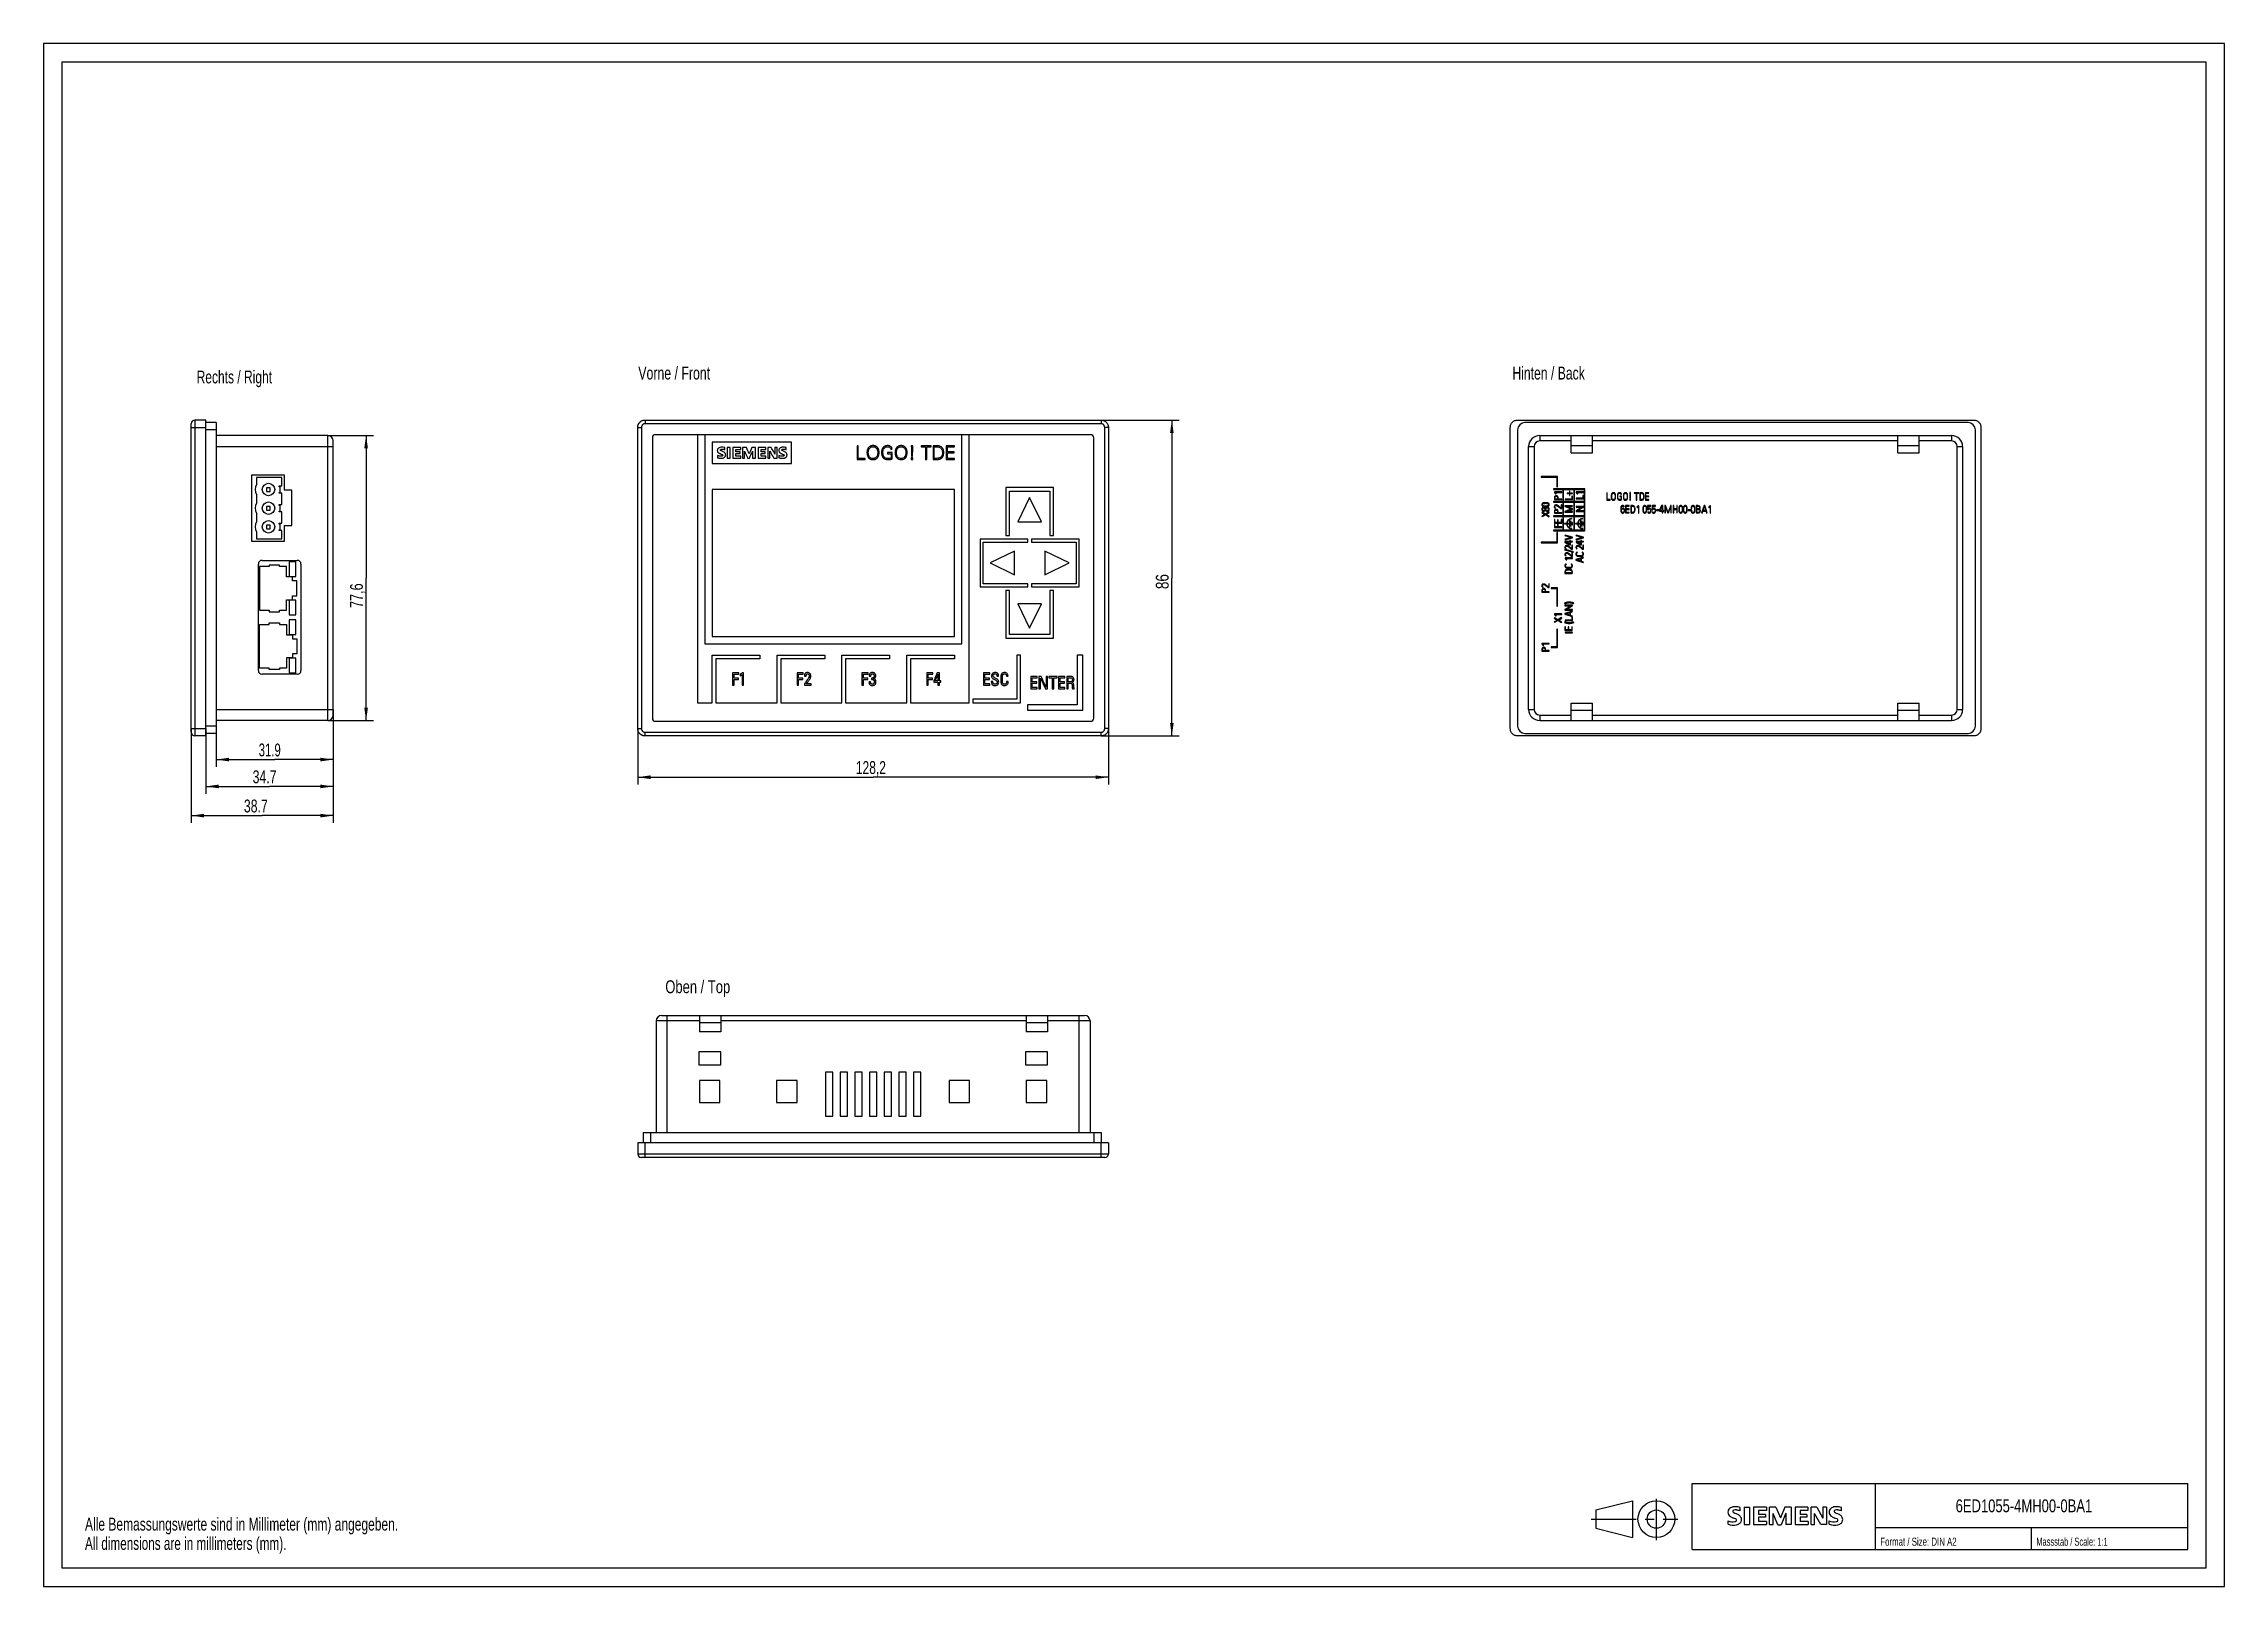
# Model space of a CAD drawing. Extents: x 0 to 594, y 0 to 420.
import ezdxf

# ---------------------------------------------------------------- set-up
doc = ezdxf.new("R2010")
doc.units = 0
doc.header["$LTSCALE"] = 32.67
doc.linetypes.add('CENTER', pattern=[0.6, 0.375, -0.075, 0.075, -0.075])
for name, color, linetype in [('10000_FRONT', 7, 'CONTINUOUS'), ('10100_DIM_FRONT', 7, 'CONTINUOUS'), ('10300_FRONT_GERMAN_ENGLISH', 7, 'CONTINUOUS'), ('10500_FRONT_LABELING', 7, 'CONTINUOUS'), ('12000_RIGHT', 7, 'CONTINUOUS'), ('12100_DIM_RIGHT', 7, 'CONTINUOUS'), ('12300_RIGHT_GERMAN_ENGLISH', 7, 'CONTINUOUS'), ('13000_TOP', 7, 'CONTINUOUS'), ('13300_TOP_GERMAN_ENGLISH', 7, 'CONTINUOUS'), ('15000_BACK', 7, 'CONTINUOUS'), ('15300_BACK_GERMAN_ENGLISH', 7, 'CONTINUOUS'), ('15500_BACK_LABELING', 7, 'CONTINUOUS'), ('90000_FRAME', 7, 'CONTINUOUS'), ('91000_TIP', 7, 'CONTINUOUS')]:
    doc.layers.add(name, color=color, linetype=linetype)
doc.styles.get("Standard").update_dxf_attribs({"font": 'txt', "width": 0.8})
doc.dimstyles.new('DIMSTYLE_1', dxfattribs={"dimtxt": 3.5, "dimasz": 3.5, "dimexe": 0.18, "dimexo": 0.0625, "dimgap": 0.09, "dimtad": 1, "dimtxsty": 'STANDARD', "dimcen": 0.09, "dimazin": 3, "dimtp": 0.05, "dimtm": 0.05, "dimtfac": 1, "dimtofl": 0, "dimtmove": 0, "dimatfit": 3, "dimtolj": 1})

msp = doc.modelspace()

# ---------------------------------------------------------------- texts
at = {"layer": '10300_FRONT_GERMAN_ENGLISH', "color": 7, "linetype": 'CONTINUOUS', "width": 0.716117}
msp.add_text('Vorne / Front', height=3.5, dxfattribs=at).set_placement((161.984, 328.556))
at = {"layer": '12300_RIGHT_GERMAN_ENGLISH', "color": 7, "linetype": 'CONTINUOUS', "width": 0.69898}
msp.add_text('Rechts / Right', height=3.5, dxfattribs=at).set_placement((41.678, 327.505))
at = {"layer": '13300_TOP_GERMAN_ENGLISH', "color": 7, "linetype": 'CONTINUOUS', "width": 0.754762}
msp.add_text('Oben / Top', height=3.5, dxfattribs=at).set_placement((169.339, 161.494))
at = {"layer": '15300_BACK_GERMAN_ENGLISH', "color": 7, "linetype": 'CONTINUOUS', "width": 0.708791}
msp.add_text('Hinten / Back', height=3.5, dxfattribs=at).set_placement((400.061, 328.556))
at = {"layer": '90000_FRAME', "color": 7, "linetype": 'CONTINUOUS'}
for s, height, width, p in [('6ED1055-4MH00-0BA1', 3.5, 0.756614, (520.801, 20.173)), ('Format / Size: DIN A2', 2.2, 0.726757, (500.285, 11.067)), ('Massstab / Scale: 1:1', 2.2, 0.668934, (542.773, 11.067))]:
    msp.add_text(s, height=height, dxfattribs=dict(at, width=width)).set_placement(p)
at = {"layer": '91000_TIP', "color": 7, "linetype": 'CONTINUOUS'}
for s, width, p in [('Alle Bemassungswerte sind in Millimeter (mm) angegeben.', 0.699134, (11.276, 15.19)), ('All dimensions are in millimeters (mm).', 0.68254, (11.276, 9.94))]:
    msp.add_text(s, height=3.5, dxfattribs=dict(at, width=width)).set_placement(p)

# ---------------------------------------------------------------- blocks, each defined once
blk = doc.blocks.new('*D0')
at = {"layer": '10100_DIM_FRONT', "color": 7, "linetype": 'CONTINUOUS'}
for p, q in [((161.83, 233.52), (161.83, 218.29)), ((290.03, 233.52), (290.03, 218.29)), ((161.83, 220.29), (225.93, 220.29)), ((290.03, 220.29), (225.93, 220.29))]:
    blk.add_line(p, q, dxfattribs=at)
for points in [[(165.33, 220.79), (161.83, 220.29), (165.33, 219.79)], [(286.53, 219.79), (290.03, 220.29), (286.53, 220.79)]]:
    blk.add_solid(points, dxfattribs=at)
at = {"layer": '10100_DIM_FRONT', "color": 7, "linetype": 'CONTINUOUS', "width": 0.7}
blk.add_text('128,2', height=3.5, dxfattribs=at).set_placement((221.24, 221.17))
blk = doc.blocks.new('*D1')
at = {"layer": '10100_DIM_FRONT', "color": 7, "linetype": 'CONTINUOUS'}
for p, q in [((288.03, 317.52), (309.31, 317.52)), ((307.31, 317.52), (307.31, 274.52)), ((307.31, 231.52), (307.31, 274.52)), ((288.03, 231.52), (309.31, 231.52))]:
    blk.add_line(p, q, dxfattribs=at)
for points in [[(307.81, 314.02), (307.31, 317.52), (306.81, 314.02)], [(306.81, 235.02), (307.31, 231.52), (307.81, 235.02)]]:
    blk.add_solid(points, dxfattribs=at)
at = {"layer": '10100_DIM_FRONT', "color": 7, "linetype": 'CONTINUOUS', "width": 0.785714}
blk.add_text('86', height=3.5, rotation=90, dxfattribs=at).set_placement((306.44, 271.5))
blk = doc.blocks.new('*D2')
at = {"layer": '12100_DIM_RIGHT', "color": 7, "linetype": 'CONTINUOUS'}
for p, q in [((77.4, 313.32), (89.84, 313.32)), ((87.84, 313.32), (87.84, 274.52)), ((87.84, 235.72), (87.84, 274.52)), ((77.4, 235.72), (89.84, 235.72))]:
    blk.add_line(p, q, dxfattribs=at)
for points in [[(88.34, 309.82), (87.84, 313.32), (87.34, 309.82)], [(87.34, 239.22), (87.84, 235.72), (88.34, 239.22)]]:
    blk.add_solid(points, dxfattribs=at)
at = {"layer": '12100_DIM_RIGHT', "color": 7, "linetype": 'CONTINUOUS', "width": 0.732143}
blk.add_text('77,6', height=3.5, rotation=90, dxfattribs=at).set_placement((86.97, 266.38))
blk = doc.blocks.new('*D3')
at = {"layer": '12100_DIM_RIGHT', "color": 7, "linetype": 'CONTINUOUS'}
for p, q in [((78.9, 238.72), (78.9, 223.09)), ((47, 234.22), (47, 223.09)), ((47, 225.09), (62.95, 225.09)), ((78.9, 225.09), (62.95, 225.09))]:
    blk.add_line(p, q, dxfattribs=at)
for points in [[(50.5, 225.59), (47, 225.09), (50.5, 224.59)], [(75.4, 224.59), (78.9, 225.09), (75.4, 225.59)]]:
    blk.add_solid(points, dxfattribs=at)
at = {"layer": '12100_DIM_RIGHT', "color": 7, "linetype": 'CONTINUOUS', "width": 0.660714}
blk.add_text('31.9', height=3.5, dxfattribs=at).set_placement((58.58, 225.96))
blk = doc.blocks.new('*D4')
at = {"layer": '12100_DIM_RIGHT', "color": 7, "linetype": 'CONTINUOUS'}
for p, q in [((78.9, 238.72), (78.9, 215.78)), ((44.2, 233.52), (44.2, 215.78)), ((44.2, 217.78), (61.55, 217.78)), ((78.9, 217.78), (61.55, 217.78))]:
    blk.add_line(p, q, dxfattribs=at)
for points in [[(47.7, 218.28), (44.2, 217.78), (47.7, 217.28)], [(75.4, 217.28), (78.9, 217.78), (75.4, 218.28)]]:
    blk.add_solid(points, dxfattribs=at)
at = {"layer": '12100_DIM_RIGHT', "color": 7, "linetype": 'CONTINUOUS', "width": 0.714286}
blk.add_text('34.7', height=3.5, dxfattribs=at).set_placement((56.93, 218.65))
blk = doc.blocks.new('*D5')
at = {"layer": '12100_DIM_RIGHT', "color": 7, "linetype": 'CONTINUOUS'}
for p, q in [((78.9, 238.72), (78.9, 207.83)), ((40.2, 233.52), (40.2, 207.83)), ((40.2, 209.83), (59.55, 209.83)), ((78.9, 209.83), (59.55, 209.83))]:
    blk.add_line(p, q, dxfattribs=at)
for points in [[(43.7, 210.33), (40.2, 209.83), (43.7, 209.33)], [(75.4, 209.33), (78.9, 209.83), (75.4, 210.33)]]:
    blk.add_solid(points, dxfattribs=at)
at = {"layer": '12100_DIM_RIGHT', "color": 7, "linetype": 'CONTINUOUS', "width": 0.714286}
blk.add_text('38.7', height=3.5, dxfattribs=at).set_placement((54.55, 210.7))

# ---------------------------------------------------------------- dimensions: what is measured, and where the dimension line sits
at = {"layer": '10100_DIM_FRONT', "color": 7, "linetype": 'CONTINUOUS'}
dim = msp.add_linear_dim(base=(307.313, 317.52), p1=(288.034, 231.52), p2=(288.034, 317.52), angle=90, text='86', dimstyle='DIMSTYLE_1', dxfattribs=at)
dim.commit()
dim.dimension.update_dxf_attribs({"geometry": '*D1', "text_midpoint": (304.688, 274.25), "dimtype": 160})
dim = msp.add_linear_dim(base=(290.026, 220.291), p1=(161.826, 233.52), p2=(290.026, 233.52), text='128,2', dimstyle='DIMSTYLE_1', dxfattribs=at)
dim.commit()
dim.dimension.update_dxf_attribs({"geometry": '*D0', "text_midpoint": (227.361, 222.916), "dimtype": 160})
at = {"layer": '12100_DIM_RIGHT', "color": 7, "linetype": 'CONTINUOUS'}
dim = msp.add_linear_dim(base=(87.841, 235.72), p1=(77.397, 313.32), p2=(77.397, 235.72), angle=270, text='77,6', dimstyle='DIMSTYLE_1', dxfattribs=at)
dim.commit()
dim.dimension.update_dxf_attribs({"geometry": '*D2', "text_midpoint": (85.216, 271.503), "dimtype": 160})
for base, p2, picture, middle in [((40.197, 209.828), (40.197, 233.52), '*D5', (59.547, 212.453)), ((44.197, 217.776), (44.197, 233.52), '*D4', (61.931, 220.401))]:
    dim = msp.add_linear_dim(base=base, p1=(78.897, 238.72), p2=p2, angle=180, dimstyle='DIMSTYLE_1', dxfattribs=at)
    dim.commit()
    dim.dimension.update_dxf_attribs({"geometry": picture, "text_midpoint": middle, "dimtype": 160})
dim = msp.add_linear_dim(base=(78.897, 225.088), p1=(46.997, 234.22), p2=(78.897, 238.72), dimstyle='DIMSTYLE_1', dxfattribs=at)
dim.commit()
dim.dimension.update_dxf_attribs({"geometry": '*D3', "text_midpoint": (63.203, 227.713), "dimtype": 160})

# ---------------------------------------------------------------- linework, layer by layer
at = {"layer": '10000_FRONT', "color": 7, "linetype": 'CONTINUOUS'}
for p, q in [((161.826, 233.52), (161.826, 315.52)), ((161.826, 315.52), (162.826, 315.52)), ((162.826, 315.52), (162.826, 233.52)), ((163.818, 317.52), (163.818, 316.52)), ((163.818, 317.52), (288.034, 317.52)), ((288.034, 316.52), (163.818, 316.52)), ((288.034, 317.52), (288.034, 316.52)), ((289.026, 233.52), (289.026, 315.52)), ((290.026, 315.52), (289.026, 315.52)), ((290.026, 315.52), (290.026, 233.52)), ((165.826, 312.72), (165.826, 236.32)), ((285.226, 313.52), (166.626, 313.52)), ((178.126, 313.52), (178.126, 240.52)), ((180.126, 313.52), (180.126, 256.62)), ((250.126, 256.62), (250.126, 313.52)), ((252.126, 240.52), (252.126, 313.52)), ((286.026, 236.32), (286.026, 312.72)), ((182.126, 298.62), (182.126, 258.62)), ((248.126, 298.62), (182.126, 298.62)), ((248.126, 258.62), (248.126, 298.62)), ((262.076, 299.12), (262.076, 286.12)), ((275.076, 299.12), (262.076, 299.12)), ((263.076, 286.12), (263.076, 298.12)), ((263.076, 298.12), (274.076, 298.12)), ((274.076, 298.12), (274.076, 286.12)), ((275.076, 286.12), (275.076, 299.12)), ((268.576, 296.4), (265.341, 289.77)), ((271.811, 289.77), (268.576, 296.4)), ((262.076, 286.12), (263.076, 286.12)), ((265.341, 289.77), (271.811, 289.77)), ((274.076, 286.12), (275.076, 286.12)), ((255.076, 285.12), (255.076, 272.12)), ((268.076, 285.12), (255.076, 285.12)), ((255.876, 272.92), (255.876, 284.32)), ((255.876, 284.32), (268.076, 284.32)), ((264.416, 281.855), (257.786, 278.62)), ((264.416, 275.385), (264.416, 281.855)), ((268.076, 284.32), (268.076, 285.12)), ((269.076, 285.12), (269.076, 284.32)), ((282.076, 285.12), (269.076, 285.12)), ((269.076, 284.32), (281.276, 284.32)), ((272.736, 281.855), (272.736, 275.385)), ((279.366, 278.62), (272.736, 281.855)), ((281.276, 284.32), (281.276, 272.92)), ((282.076, 272.12), (282.076, 285.12)), ((257.786, 278.62), (264.416, 275.385)), ((272.736, 275.385), (279.366, 278.62)), ((255.076, 272.12), (268.076, 272.12)), ((268.076, 272.92), (255.876, 272.92)), ((262.076, 271.12), (262.076, 258.12)), ((263.076, 271.12), (262.076, 271.12)), ((263.076, 259.12), (263.076, 271.12)), ((265.341, 267.47), (268.576, 260.84)), ((271.811, 267.47), (265.341, 267.47)), ((268.076, 272.12), (268.076, 272.92)), ((268.576, 260.84), (271.811, 267.47)), ((269.076, 272.92), (269.076, 272.12)), ((281.276, 272.92), (269.076, 272.92)), ((269.076, 272.12), (282.076, 272.12)), ((274.076, 271.12), (274.076, 259.12)), ((275.076, 271.12), (274.076, 271.12)), ((275.076, 258.12), (275.076, 271.12)), ((180.126, 256.62), (250.126, 256.62)), ((182.126, 258.62), (248.126, 258.62)), ((262.076, 258.12), (275.076, 258.12)), ((274.076, 259.12), (263.076, 259.12)), ((182.101, 240.52), (182.101, 253.52)), ((182.101, 253.52), (195.101, 253.52)), ((183.101, 252.52), (183.101, 240.52)), ((195.101, 252.52), (183.101, 252.52)), ((195.101, 253.52), (195.101, 252.52)), ((199.766, 240.52), (199.766, 253.52)), ((199.766, 253.52), (212.766, 253.52)), ((200.766, 252.52), (200.766, 240.52)), ((212.766, 252.52), (200.766, 252.52)), ((212.766, 253.52), (212.766, 252.52)), ((217.431, 240.52), (217.431, 253.52)), ((217.431, 253.52), (230.431, 253.52)), ((218.431, 252.52), (218.431, 240.52)), ((230.431, 252.52), (218.431, 252.52)), ((230.431, 253.52), (230.431, 252.52)), ((235.096, 240.52), (235.096, 253.52)), ((235.096, 253.52), (248.096, 253.52)), ((236.096, 252.52), (236.096, 240.52)), ((248.096, 252.52), (236.096, 252.52)), ((248.096, 253.52), (248.096, 252.52)), ((265.126, 253.52), (265.126, 241.52)), ((266.126, 253.52), (265.126, 253.52)), ((266.126, 240.52), (266.126, 253.52)), ((281.526, 253.52), (281.526, 240.02)), ((283.026, 253.52), (281.526, 253.52)), ((283.026, 238.52), (283.026, 253.52)), ((178.126, 240.52), (182.101, 240.52)), ((183.101, 240.52), (199.766, 240.52)), ((200.766, 240.52), (217.431, 240.52)), ((218.431, 240.52), (235.096, 240.52)), ((236.096, 240.52), (252.126, 240.52)), ((253.126, 241.52), (253.126, 240.52)), ((265.126, 241.52), (253.126, 241.52)), ((253.126, 240.52), (266.126, 240.52)), ((268.026, 240.02), (268.026, 238.52)), ((281.526, 240.02), (268.026, 240.02)), ((268.026, 238.52), (283.026, 238.52)), ((161.826, 233.52), (162.826, 233.52)), ((163.818, 231.52), (163.818, 232.52)), ((163.818, 232.52), (288.034, 232.52)), ((166.626, 235.52), (285.226, 235.52)), ((288.034, 231.52), (288.034, 232.52)), ((290.026, 233.52), (289.026, 233.52)), ((288.034, 231.52), (163.818, 231.52))]:
    msp.add_line(p, q, dxfattribs=at)
for centre, start, end in [((166.626, 312.72), 90, 180), ((285.226, 312.72), 0, 90), ((166.626, 236.32), 180, 270), ((285.226, 236.32), 270, 360)]:
    msp.add_arc(centre, 0.8, start, end, dxfattribs=at)
for points, knots in [([(161.826, 315.52), (161.826, 315.652), (161.839, 315.782), (161.871, 315.943), (161.878, 315.975), (161.894, 316.039), (161.903, 316.071), (161.931, 316.164), (161.975, 316.287), (162.03, 316.405), (162.076, 316.491), (162.092, 316.52), (162.125, 316.576), (162.143, 316.604), (162.234, 316.741), (162.316, 316.841), (162.454, 316.98), (162.502, 317.024), (162.578, 317.087), (162.604, 317.107), (162.657, 317.146), (162.684, 317.165), (162.819, 317.256), (162.933, 317.317), (163.084, 317.38), (163.115, 317.392), (163.177, 317.414), (163.208, 317.424), (163.302, 317.453), (163.365, 317.469), (163.557, 317.507), (163.686, 317.52), (163.818, 317.52)], [0, 0, 0, 0, 0.125, 0.125, 0.15625, 0.15625, 0.1875, 0.1875, 0.25, 0.3125, 0.3125, 0.34375, 0.34375, 0.375, 0.375, 0.5, 0.5, 0.5625, 0.5625, 0.59375, 0.59375, 0.625, 0.625, 0.75, 0.75, 0.78125, 0.78125, 0.8125, 0.8125, 0.875, 0.875, 1, 1, 1, 1]), ([(163.818, 316.52), (163.752, 316.52), (163.688, 316.513), (163.592, 316.494), (163.561, 316.486), (163.514, 316.472), (163.498, 316.467), (163.467, 316.456), (163.452, 316.45), (163.377, 316.418), (163.319, 316.388), (163.252, 316.342), (163.239, 316.333), (163.213, 316.313), (163.2, 316.303), (163.162, 316.271), (163.138, 316.249), (163.069, 316.18), (163.028, 316.13), (162.983, 316.061), (162.974, 316.047), (162.958, 316.019), (162.934, 315.976), (162.9, 315.903), (162.878, 315.842), (162.864, 315.795), (162.86, 315.779), (162.852, 315.747), (162.848, 315.731), (162.833, 315.651), (162.826, 315.586), (162.826, 315.52)], [0, 0, 0, 0, 0.125, 0.125, 0.1875, 0.1875, 0.21875, 0.21875, 0.25, 0.25, 0.375, 0.375, 0.40625, 0.40625, 0.4375, 0.4375, 0.5, 0.5, 0.625, 0.625, 0.65625, 0.65625, 0.6875, 0.75, 0.8125, 0.8125, 0.84375, 0.84375, 0.875, 0.875, 1, 1, 1, 1]), ([(288.034, 317.52), (288.166, 317.52), (288.297, 317.507), (288.458, 317.475), (288.49, 317.467), (288.554, 317.451), (288.585, 317.442), (288.679, 317.414), (288.801, 317.37), (288.919, 317.314), (289.005, 317.267), (289.034, 317.251), (289.09, 317.217), (289.118, 317.199), (289.254, 317.108), (289.354, 317.025), (289.491, 316.886), (289.535, 316.838), (289.597, 316.761), (289.618, 316.735), (289.656, 316.683), (289.675, 316.656), (289.765, 316.52), (289.826, 316.405), (289.888, 316.254), (289.9, 316.223), (289.922, 316.161), (289.932, 316.13), (289.96, 316.036), (289.976, 315.973), (290.013, 315.781), (290.026, 315.652), (290.026, 315.52)], [0, 0, 0, 0, 0.125, 0.125, 0.15625, 0.15625, 0.1875, 0.1875, 0.25, 0.3125, 0.3125, 0.34375, 0.34375, 0.375, 0.375, 0.5, 0.5, 0.5625, 0.5625, 0.59375, 0.59375, 0.625, 0.625, 0.75, 0.75, 0.78125, 0.78125, 0.8125, 0.8125, 0.875, 0.875, 1, 1, 1, 1]), ([(289.026, 315.52), (289.026, 315.586), (289.02, 315.65), (289.001, 315.746), (288.994, 315.777), (288.975, 315.84), (288.964, 315.871), (288.927, 315.962), (288.897, 316.019), (288.843, 316.101), (288.824, 316.127), (288.783, 316.178), (288.761, 316.203), (288.692, 316.272), (288.643, 316.314), (288.575, 316.359), (288.561, 316.368), (288.533, 316.385), (288.49, 316.41), (288.417, 316.445), (288.356, 316.467), (288.309, 316.481), (288.294, 316.485), (288.262, 316.493), (288.246, 316.497), (288.165, 316.513), (288.1, 316.52), (288.034, 316.52)], [0, 0, 0, 0, 0.125, 0.125, 0.1875, 0.1875, 0.25, 0.25, 0.375, 0.375, 0.4375, 0.4375, 0.5, 0.5, 0.625, 0.625, 0.65625, 0.65625, 0.6875, 0.75, 0.8125, 0.8125, 0.84375, 0.84375, 0.875, 0.875, 1, 1, 1, 1]), ([(163.818, 231.52), (163.686, 231.52), (163.556, 231.533), (163.394, 231.565), (163.362, 231.572), (163.299, 231.588), (163.267, 231.597), (163.174, 231.626), (163.051, 231.67), (162.934, 231.726), (162.847, 231.772), (162.819, 231.788), (162.763, 231.822), (162.735, 231.84), (162.599, 231.932), (162.499, 232.014), (162.361, 232.153), (162.317, 232.202), (162.255, 232.278), (162.235, 232.304), (162.196, 232.357), (162.177, 232.384), (162.087, 232.52), (162.027, 232.634), (161.964, 232.786), (161.953, 232.816), (161.931, 232.878), (161.92, 232.91), (161.892, 233.004), (161.877, 233.067), (161.839, 233.258), (161.826, 233.388), (161.826, 233.52)], [0, 0, 0, 0, 0.125, 0.125, 0.15625, 0.15625, 0.1875, 0.1875, 0.25, 0.3125, 0.3125, 0.34375, 0.34375, 0.375, 0.375, 0.5, 0.5, 0.5625, 0.5625, 0.59375, 0.59375, 0.625, 0.625, 0.75, 0.75, 0.78125, 0.78125, 0.8125, 0.8125, 0.875, 0.875, 1, 1, 1, 1]), ([(162.826, 233.52), (162.826, 233.454), (162.833, 233.389), (162.851, 233.294), (162.859, 233.262), (162.877, 233.2), (162.888, 233.168), (162.925, 233.078), (162.956, 233.02), (163.009, 232.939), (163.028, 232.912), (163.07, 232.861), (163.091, 232.837), (163.16, 232.767), (163.21, 232.726), (163.278, 232.68), (163.291, 232.671), (163.319, 232.654), (163.362, 232.63), (163.435, 232.595), (163.496, 232.573), (163.543, 232.558), (163.559, 232.554), (163.591, 232.546), (163.607, 232.542), (163.687, 232.526), (163.752, 232.52), (163.818, 232.52)], [0, 0, 0, 0, 0.125, 0.125, 0.1875, 0.1875, 0.25, 0.25, 0.375, 0.375, 0.4375, 0.4375, 0.5, 0.5, 0.625, 0.625, 0.65625, 0.65625, 0.6875, 0.75, 0.8125, 0.8125, 0.84375, 0.84375, 0.875, 0.875, 1, 1, 1, 1]), ([(288.034, 232.52), (288.1, 232.52), (288.165, 232.526), (288.26, 232.545), (288.292, 232.553), (288.339, 232.568), (288.354, 232.573), (288.385, 232.584), (288.401, 232.59), (288.476, 232.621), (288.533, 232.652), (288.6, 232.697), (288.614, 232.707), (288.64, 232.726), (288.653, 232.737), (288.691, 232.768), (288.715, 232.79), (288.783, 232.859), (288.824, 232.91), (288.869, 232.978), (288.878, 232.992), (288.895, 233.02), (288.919, 233.063), (288.953, 233.137), (288.974, 233.198), (288.988, 233.245), (288.993, 233.261), (289.001, 233.292), (289.004, 233.309), (289.02, 233.389), (289.026, 233.454), (289.026, 233.52)], [0, 0, 0, 0, 0.125, 0.125, 0.1875, 0.1875, 0.21875, 0.21875, 0.25, 0.25, 0.375, 0.375, 0.40625, 0.40625, 0.4375, 0.4375, 0.5, 0.5, 0.625, 0.625, 0.65625, 0.65625, 0.6875, 0.75, 0.8125, 0.8125, 0.84375, 0.84375, 0.875, 0.875, 1, 1, 1, 1]), ([(290.026, 233.52), (290.026, 233.388), (290.013, 233.258), (289.982, 233.097), (289.974, 233.064), (289.958, 233.001), (289.95, 232.969), (289.921, 232.875), (289.878, 232.753), (289.822, 232.635), (289.777, 232.548), (289.761, 232.52), (289.727, 232.463), (289.709, 232.435), (289.618, 232.299), (289.536, 232.198), (289.398, 232.06), (289.35, 232.016), (289.274, 231.953), (289.248, 231.933), (289.196, 231.893), (289.169, 231.875), (289.033, 231.784), (288.919, 231.722), (288.768, 231.66), (288.738, 231.648), (288.676, 231.626), (288.644, 231.615), (288.55, 231.587), (288.487, 231.571), (288.296, 231.533), (288.166, 231.52), (288.034, 231.52)], [0, 0, 0, 0, 0.125, 0.125, 0.15625, 0.15625, 0.1875, 0.1875, 0.25, 0.3125, 0.3125, 0.34375, 0.34375, 0.375, 0.375, 0.5, 0.5, 0.5625, 0.5625, 0.59375, 0.59375, 0.625, 0.625, 0.75, 0.75, 0.78125, 0.78125, 0.8125, 0.8125, 0.875, 0.875, 1, 1, 1, 1])]:
    msp.add_open_spline(points, degree=3, knots=knots, dxfattribs=at)
at = {"layer": '10500_FRONT_LABELING', "color": 7, "linetype": 'CONTINUOUS'}
for p, q in [((182.126, 311.52), (182.126, 305.72)), ((203.726, 311.52), (182.126, 311.52)), ((185.549, 309.472), (185.549, 310.031)), ((186.197, 310.056), (186.197, 307.173)), ((187.048, 310.056), (186.197, 310.056)), ((187.048, 307.173), (187.048, 310.056)), ((187.721, 310.056), (187.721, 307.173)), ((189.867, 310.056), (187.721, 310.056)), ((188.572, 308.9), (188.572, 309.548)), ((188.572, 309.548), (189.867, 309.548)), ((189.702, 308.9), (188.572, 308.9)), ((189.702, 308.405), (189.702, 308.9)), ((189.867, 309.548), (189.867, 310.056)), ((190.375, 310.056), (190.375, 307.173)), ((191.417, 310.056), (190.375, 310.056)), ((190.934, 307.173), (190.934, 309.091)), ((193.944, 310.056), (192.903, 310.056)), ((193.106, 309.091), (193.106, 307.173)), ((193.944, 307.173), (193.944, 310.056)), ((194.592, 310.056), (194.592, 307.173)), ((196.725, 310.056), (194.592, 310.056)), ((195.43, 308.9), (195.43, 309.548)), ((195.43, 309.548), (196.725, 309.548)), ((196.56, 308.9), (195.43, 308.9)), ((196.56, 308.405), (196.56, 308.9)), ((196.725, 309.548), (196.725, 310.056)), ((197.246, 310.056), (197.246, 307.173)), ((198.186, 310.056), (197.246, 310.056)), ((197.83, 307.173), (197.83, 309.015)), ((199.214, 310.056), (199.214, 308.253)), ((199.773, 310.056), (199.214, 310.056)), ((199.773, 307.173), (199.773, 310.056)), ((202.3, 309.472), (202.3, 310.031)), ((203.726, 305.72), (203.726, 311.52)), ((221.579, 310.488), (221.579, 306.805)), ((221.909, 310.488), (221.579, 310.488)), ((221.909, 307.097), (221.909, 310.488)), ((230.748, 309.573), (231.117, 309.573)), ((236.756, 310.488), (236.336, 310.488)), ((239.017, 310.488), (239.017, 310.196)), ((241.722, 310.488), (239.017, 310.488)), ((239.017, 310.196), (240.21, 310.196)), ((240.21, 310.196), (240.21, 306.805)), ((240.54, 306.805), (240.54, 310.196)), ((240.54, 310.196), (241.722, 310.196)), ((241.722, 310.196), (241.722, 310.488)), ((242.28, 310.488), (242.28, 306.805)), ((242.61, 307.097), (242.61, 310.196)), ((242.61, 310.196), (243.271, 310.196)), ((245.874, 310.488), (245.874, 306.805)), ((248.072, 310.488), (245.874, 310.488)), ((246.204, 308.862), (246.204, 310.196)), ((246.204, 310.196), (248.072, 310.196)), ((248.072, 310.196), (248.072, 310.488)), ((182.126, 305.72), (203.726, 305.72)), ((183.581, 307.834), (183.581, 307.237)), ((186.197, 307.173), (187.048, 307.173)), ((187.721, 307.173), (189.867, 307.173)), ((188.572, 307.719), (188.572, 308.405)), ((188.572, 308.405), (189.702, 308.405)), ((189.867, 307.719), (188.572, 307.719)), ((189.867, 307.173), (189.867, 307.719)), ((190.375, 307.173), (190.934, 307.173)), ((191.747, 307.173), (192.293, 307.173)), ((193.106, 307.173), (193.944, 307.173)), ((194.592, 307.173), (196.763, 307.173)), ((195.43, 307.719), (195.43, 308.405)), ((195.43, 308.405), (196.56, 308.405)), ((196.763, 307.719), (195.43, 307.719)), ((196.763, 307.173), (196.763, 307.719)), ((197.246, 307.173), (197.83, 307.173)), ((198.872, 307.173), (199.773, 307.173)), ((200.294, 307.834), (200.294, 307.237)), ((221.579, 306.805), (223.776, 306.805)), ((223.776, 307.097), (221.909, 307.097)), ((223.776, 306.805), (223.776, 307.097)), ((229.897, 308.659), (229.897, 308.354)), ((231.142, 308.659), (229.897, 308.659)), ((229.897, 308.354), (230.825, 308.354)), ((230.825, 308.354), (230.825, 307.173)), ((231.142, 306.932), (231.142, 308.659)), ((236.336, 307.224), (236.336, 306.805)), ((236.743, 307.224), (236.336, 307.224)), ((236.336, 306.805), (236.743, 306.805)), ((236.4, 307.669), (236.692, 307.669)), ((236.743, 306.805), (236.743, 307.224)), ((240.21, 306.805), (240.54, 306.805)), ((242.28, 306.805), (243.055, 306.805)), ((243.106, 307.097), (242.61, 307.097)), ((245.874, 306.805), (248.147, 306.805)), ((247.995, 308.862), (246.204, 308.862)), ((246.204, 307.097), (246.204, 308.57)), ((246.204, 308.57), (247.995, 308.57)), ((248.147, 307.097), (246.204, 307.097)), ((247.995, 308.57), (247.995, 308.862)), ((248.147, 306.805), (248.147, 307.097)), ((187.657, 248.702), (187.657, 245.311)), ((189.347, 248.702), (187.657, 248.702)), ((187.657, 245.311), (188.089, 245.311)), ((188.089, 247.242), (188.089, 248.334)), ((188.089, 248.334), (189.347, 248.334)), ((189.27, 247.242), (188.089, 247.242)), ((188.089, 245.311), (188.089, 246.861)), ((188.089, 246.861), (189.27, 246.861)), ((189.27, 246.861), (189.27, 247.242)), ((189.347, 248.334), (189.347, 248.702)), ((189.715, 248.296), (189.715, 247.864)), ((190.248, 248.22), (190.248, 245.311)), ((190.248, 245.311), (190.68, 245.311)), ((190.68, 248.702), (190.286, 248.702)), ((190.68, 245.311), (190.68, 248.702)), ((205.222, 248.702), (205.222, 245.311)), ((206.898, 248.702), (205.222, 248.702)), ((205.222, 245.311), (205.653, 245.311)), ((205.653, 247.242), (205.653, 248.334)), ((205.653, 248.334), (206.898, 248.334)), ((206.834, 247.242), (205.653, 247.242)), ((205.653, 245.311), (205.653, 246.861)), ((205.653, 246.861), (206.834, 246.861)), ((206.834, 246.861), (206.834, 247.242)), ((206.898, 248.334), (206.898, 248.702)), ((207.241, 247.839), (207.698, 247.839)), ((207.241, 245.705), (207.241, 245.311)), ((207.241, 245.311), (209.057, 245.311)), ((209.057, 245.692), (207.723, 245.692)), ((209.057, 245.311), (209.057, 245.692)), ((222.875, 248.702), (222.875, 245.311)), ((224.564, 248.702), (222.875, 248.702)), ((222.875, 245.311), (223.306, 245.311)), ((223.306, 247.242), (223.306, 248.334)), ((223.306, 248.334), (224.564, 248.334)), ((224.5, 247.242), (223.306, 247.242)), ((223.306, 245.311), (223.306, 246.861)), ((223.306, 246.861), (224.5, 246.861)), ((224.5, 246.861), (224.5, 247.242)), ((224.564, 248.334), (224.564, 248.702)), ((225.262, 246.251), (224.818, 246.251)), ((224.868, 247.826), (225.326, 247.826)), ((225.529, 247.293), (225.529, 246.899)), ((225.63, 247.293), (225.529, 247.293)), ((240.54, 248.702), (240.54, 245.311)), ((242.216, 248.702), (240.54, 248.702)), ((240.54, 245.311), (240.972, 245.311)), ((240.972, 247.242), (240.972, 248.334)), ((240.972, 248.334), (242.216, 248.334)), ((242.153, 247.242), (240.972, 247.242)), ((240.972, 245.311), (240.972, 246.861)), ((240.972, 246.861), (242.153, 246.861)), ((242.153, 246.861), (242.153, 247.242)), ((242.216, 248.334), (242.216, 248.702)), ((243.41, 248.702), (242.458, 246.531)), ((242.458, 246.531), (242.458, 246.137)), ((242.458, 246.137), (243.588, 246.137)), ((243.588, 246.518), (242.852, 246.518)), ((244.02, 248.702), (243.41, 248.702)), ((243.588, 248.296), (243.588, 246.518)), ((243.588, 246.137), (243.588, 245.311)), ((243.588, 245.311), (244.02, 245.311)), ((244.02, 246.518), (244.02, 248.702)), ((244.414, 246.518), (244.02, 246.518)), ((244.02, 245.311), (244.02, 246.137)), ((244.02, 246.137), (244.414, 246.137)), ((244.414, 246.137), (244.414, 246.518)), ((255.984, 248.715), (255.984, 245.324)), ((257.723, 248.715), (255.984, 248.715)), ((255.984, 245.324), (257.749, 245.324)), ((256.415, 247.242), (256.415, 248.334)), ((256.415, 248.334), (257.723, 248.334)), ((257.635, 247.242), (256.415, 247.242)), ((256.415, 245.692), (256.415, 246.874)), ((256.415, 246.874), (257.635, 246.874)), ((257.749, 245.692), (256.415, 245.692)), ((257.635, 246.874), (257.635, 247.242)), ((257.723, 248.334), (257.723, 248.715)), ((257.749, 245.324), (257.749, 245.692)), ((258.549, 246.327), (258.117, 246.327)), ((258.549, 246.226), (258.549, 246.327)), ((259.755, 246.95), (259.031, 247.369)), ((259.679, 247.788), (260.136, 247.788)), ((260.708, 247.547), (260.708, 246.594)), ((261.152, 246.543), (261.152, 247.445)), ((262.245, 247.775), (262.689, 247.775)), ((262.739, 246.315), (262.295, 246.315)), ((268.874, 247.724), (268.874, 244.334)), ((270.614, 247.724), (268.874, 247.724)), ((268.874, 244.334), (270.639, 244.334)), ((269.306, 246.251), (269.306, 247.344)), ((269.306, 247.344), (270.614, 247.344)), ((270.525, 246.251), (269.306, 246.251)), ((269.306, 244.702), (269.306, 245.883)), ((269.306, 245.883), (270.525, 245.883)), ((270.639, 244.702), (269.306, 244.702)), ((270.525, 245.883), (270.525, 246.251)), ((270.614, 247.344), (270.614, 247.724)), ((270.639, 244.334), (270.639, 244.702)), ((271.122, 247.724), (271.122, 244.334)), ((271.731, 247.724), (271.122, 247.724)), ((271.122, 244.334), (271.528, 244.334)), ((271.528, 244.334), (271.528, 247.267)), ((271.528, 247.267), (272.862, 244.334)), ((272.862, 244.334), (273.446, 244.334)), ((273.04, 247.724), (273.04, 244.842)), ((273.446, 247.724), (273.04, 247.724)), ((273.446, 244.334), (273.446, 247.724)), ((273.827, 247.724), (273.827, 247.344)), ((276.037, 247.724), (273.827, 247.724)), ((273.827, 247.344), (274.716, 247.344)), ((274.716, 247.344), (274.716, 244.334)), ((274.716, 244.334), (275.148, 244.334)), ((275.148, 244.334), (275.148, 247.344)), ((275.148, 247.344), (276.037, 247.344)), ((276.037, 247.344), (276.037, 247.724)), ((276.418, 247.724), (276.418, 244.334)), ((278.158, 247.724), (276.418, 247.724)), ((276.418, 244.334), (278.196, 244.334)), ((276.849, 246.251), (276.849, 247.344)), ((276.849, 247.344), (278.158, 247.344)), ((278.069, 246.251), (276.849, 246.251)), ((276.849, 244.702), (276.849, 245.883)), ((276.849, 245.883), (278.069, 245.883)), ((278.196, 244.702), (276.849, 244.702)), ((278.069, 245.883), (278.069, 246.251)), ((278.158, 247.344), (278.158, 247.724)), ((278.196, 244.334), (278.196, 244.702)), ((278.679, 247.724), (278.679, 244.334)), ((279.846, 247.724), (278.679, 247.724)), ((278.679, 244.334), (279.11, 244.334)), ((279.11, 246.251), (279.11, 247.344)), ((279.11, 247.344), (279.758, 247.344)), ((279.758, 246.251), (279.11, 246.251)), ((279.11, 244.334), (279.11, 245.883)), ((279.11, 245.883), (279.605, 245.883)), ((280.253, 244.334), (280.71, 244.334))]:
    msp.add_line(p, q, dxfattribs=at)
for points, knots in [([(183.835, 309.891), (183.734, 309.82), (183.555, 309.628), (183.505, 309.37), (183.505, 309.243)], [0, 0, 0, 0, 0.4926397, 1, 1, 1, 1]), ([(183.505, 309.243), (183.505, 309.164), (183.531, 309), (183.719, 308.684), (183.971, 308.528), (184.152, 308.443)], [0, 0, 0, 0, 0.2207368, 0.4461372, 1, 1, 1, 1]), ([(184.711, 310.12), (184.546, 310.12), (184.238, 310.093), (183.952, 309.969), (183.835, 309.891)], [0, 0, 0, 0, 0.539139, 1, 1, 1, 1]), ([(184.33, 309.383), (184.33, 309.415), (184.351, 309.486), (184.452, 309.556), (184.597, 309.593), (184.71, 309.599), (184.775, 309.599)], [0, 0, 0, 0, 0.1783454, 0.3773531, 0.6444863, 1, 1, 1, 1]), ([(184.609, 309.129), (184.561, 309.145), (184.494, 309.17), (184.419, 309.211), (184.381, 309.24), (184.356, 309.273), (184.335, 309.319), (184.33, 309.358), (184.33, 309.383)], [0, 0, 0, 0, 0.3757958, 0.5165015, 0.628203, 0.7234776, 0.8156723, 1, 1, 1, 1]), ([(185.13, 308.9), (185.088, 308.92), (184.916, 308.998), (184.741, 309.072), (184.609, 309.129)], [0, 0, 0, 0, 0.2432227, 1, 1, 1, 1]), ([(185.549, 310.031), (185.485, 310.047), (185.209, 310.104), (184.926, 310.12), (184.711, 310.12)], [0, 0, 0, 0, 0.2362093, 1, 1, 1, 1]), ([(184.775, 309.599), (184.809, 309.599), (184.941, 309.599), (185.072, 309.597), (185.168, 309.586)], [0, 0, 0, 0, 0.2649977, 1, 1, 1, 1]), ([(185.778, 308.05), (185.778, 308.135), (185.752, 308.307), (185.567, 308.641), (185.313, 308.809), (185.13, 308.9)], [0, 0, 0, 0, 0.227533, 0.4551283, 1, 1, 1, 1]), ([(185.168, 309.586), (185.198, 309.58), (185.327, 309.548), (185.453, 309.507), (185.549, 309.472)], [0, 0, 0, 0, 0.2279549, 1, 1, 1, 1]), ([(190.934, 309.091), (191.001, 308.932), (191.27, 308.292), (191.54, 307.653), (191.747, 307.173)], [0, 0, 0, 0, 0.2481454, 1, 1, 1, 1]), ([(192.293, 307.173), (192.36, 307.332), (192.628, 307.972), (192.899, 308.612), (193.106, 309.091)], [0, 0, 0, 0, 0.2481026, 1, 1, 1, 1]), ([(197.83, 309.015), (197.916, 308.862), (198.262, 308.248), (198.608, 307.634), (198.872, 307.173)], [0, 0, 0, 0, 0.2480963, 1, 1, 1, 1]), ([(199.214, 308.253), (199.129, 308.402), (198.784, 309.002), (198.441, 309.603), (198.186, 310.056)], [0, 0, 0, 0, 0.2487705, 1, 1, 1, 1]), ([(201.462, 310.12), (201.293, 310.12), (201.049, 310.099), (200.788, 310.01), (200.666, 309.947), (200.585, 309.892), (200.51, 309.833), (200.423, 309.745), (200.302, 309.562), (200.269, 309.37), (200.269, 309.243)], [0, 0, 0, 0, 0.3045331, 0.4332268, 0.4932631, 0.5511865, 0.6090888, 0.6646726, 0.7724363, 1, 1, 1, 1]), ([(200.269, 309.243), (200.269, 309.161), (200.292, 308.997), (200.465, 308.68), (200.706, 308.524), (200.878, 308.443)], [0, 0, 0, 0, 0.2318369, 0.460915, 1, 1, 1, 1]), ([(201.069, 309.383), (201.069, 309.415), (201.09, 309.487), (201.193, 309.557), (201.342, 309.593), (201.459, 309.599), (201.526, 309.599)], [0, 0, 0, 0, 0.1745866, 0.3711783, 0.6389774, 1, 1, 1, 1]), ([(201.335, 309.129), (201.295, 309.146), (201.187, 309.198), (201.069, 309.301), (201.069, 309.383)], [0, 0, 0, 0, 0.3475161, 1, 1, 1, 1]), ([(201.843, 308.9), (201.802, 308.92), (201.633, 308.997), (201.464, 309.074), (201.335, 309.129)], [0, 0, 0, 0, 0.2450593, 1, 1, 1, 1]), ([(202.3, 310.031), (202.229, 310.046), (201.952, 310.098), (201.67, 310.12), (201.462, 310.12)], [0, 0, 0, 0, 0.261199, 1, 1, 1, 1]), ([(201.526, 309.599), (201.56, 309.599), (201.691, 309.599), (201.823, 309.596), (201.92, 309.586)], [0, 0, 0, 0, 0.2603409, 1, 1, 1, 1]), ([(202.339, 308.532), (202.313, 308.571), (202.179, 308.732), (201.991, 308.835), (201.843, 308.9)], [0, 0, 0, 0, 0.2233449, 1, 1, 1, 1]), ([(201.92, 309.586), (201.949, 309.58), (202.078, 309.548), (202.204, 309.507), (202.3, 309.472)], [0, 0, 0, 0, 0.2278068, 1, 1, 1, 1]), ([(225.922, 310.564), (225.918, 310.564), (225.879, 310.564), (225.806, 310.563), (225.672, 310.553), (225.512, 310.53), (225.331, 310.483), (225.109, 310.394), (224.909, 310.264), (224.739, 310.098), (224.631, 309.964), (224.54, 309.827), (224.442, 309.643), (224.348, 309.386), (224.296, 309.109), (224.275, 308.872), (224.27, 308.68), (224.275, 308.483), (224.293, 308.287), (224.322, 308.101), (224.377, 307.871), (224.456, 307.655), (224.561, 307.459), (224.653, 307.319), (224.765, 307.19), (224.893, 307.071), (225.033, 306.97), (225.185, 306.887), (225.35, 306.822), (225.526, 306.775), (225.681, 306.752), (225.81, 306.743), (225.876, 306.741), (225.91, 306.741)], [0, 0, 0, 0, 0.0020931, 0.0205664, 0.0384593, 0.0726931, 0.1052471, 0.1366225, 0.1979157, 0.229095, 0.2612965, 0.2881852, 0.3152969, 0.3711937, 0.4309805, 0.4628554, 0.4962599, 0.5321594, 0.5664911, 0.5993747, 0.6309508, 0.6908015, 0.7195294, 0.747743, 0.7788062, 0.8091772, 0.8392459, 0.8694542, 0.90022, 0.9319665, 0.965099, 0.9823081, 1, 1, 1, 1]), ([(225.91, 307.046), (225.715, 307.046), (225.417, 307.101), (225.097, 307.325), (224.916, 307.541), (224.785, 307.791), (224.693, 308.06), (224.648, 308.303), (224.63, 308.51), (224.626, 308.673), (224.63, 308.838), (224.649, 309.047), (224.695, 309.293), (224.794, 309.561), (224.89, 309.719), (224.945, 309.789)], [0, 0, 0, 0, 0.1667209, 0.245995, 0.329793, 0.4058388, 0.4860621, 0.5715744, 0.6166104, 0.663269, 0.711103, 0.7569843, 0.8433057, 0.923621, 1, 1, 1, 1]), ([(224.945, 309.789), (224.999, 309.866), (225.122, 310.005), (225.352, 310.161), (225.571, 310.237), (225.76, 310.267), (225.911, 310.274), (226.064, 310.267), (226.256, 310.238), (226.478, 310.162), (226.67, 310.032), (226.801, 309.902), (226.886, 309.793), (226.966, 309.681), (227.054, 309.522), (227.138, 309.297), (227.184, 309.052), (227.202, 308.841), (227.207, 308.673), (227.202, 308.507), (227.184, 308.299), (227.139, 308.056), (227.062, 307.83), (226.982, 307.668), (226.925, 307.568), (226.868, 307.492), (226.805, 307.415), (226.688, 307.296), (226.492, 307.159), (226.213, 307.063), (226.014, 307.046), (225.91, 307.046)], [0, 0, 0, 0, 0.0486887, 0.09523, 0.1426469, 0.1676965, 0.1940822, 0.2211761, 0.2467542, 0.2947814, 0.3415255, 0.3654949, 0.390319, 0.4132447, 0.4364562, 0.4847121, 0.5369938, 0.5651307, 0.5947888, 0.6237337, 0.6513577, 0.7031475, 0.7513394, 0.7744982, 0.7972376, 0.8106289, 0.8236543, 0.8487977, 0.8970154, 0.9460608, 1, 1, 1, 1]), ([(225.91, 306.741), (225.978, 306.741), (226.11, 306.747), (226.361, 306.784), (226.596, 306.857), (226.804, 306.97), (226.944, 307.071), (227.071, 307.189), (227.214, 307.362), (227.358, 307.602), (227.456, 307.867), (227.51, 308.096), (227.54, 308.282), (227.557, 308.48), (227.563, 308.677), (227.558, 308.869), (227.537, 309.105), (227.484, 309.382), (227.391, 309.64), (227.292, 309.827), (227.202, 309.964), (227.093, 310.099), (226.921, 310.265), (226.717, 310.394), (226.493, 310.483), (226.31, 310.53), (226.149, 310.553), (226.018, 310.562), (225.953, 310.564), (225.922, 310.564)], [0, 0, 0, 0, 0.0357168, 0.0696113, 0.1331201, 0.1635869, 0.1936954, 0.2238771, 0.2545458, 0.3111621, 0.3705284, 0.4019656, 0.4348869, 0.4695141, 0.506046, 0.5388094, 0.5703848, 0.6302757, 0.6866642, 0.7139705, 0.740931, 0.7731937, 0.8045573, 0.8665019, 0.8982601, 0.9311595, 0.9656396, 0.9835996, 1, 1, 1, 1]), ([(229.885, 310.564), (229.75, 310.564), (229.492, 310.543), (229.13, 310.428), (228.874, 310.265), (228.702, 310.099), (228.593, 309.966), (228.507, 309.827), (228.413, 309.642), (228.341, 309.44), (228.292, 309.226), (228.266, 309.054), (228.25, 308.872), (228.246, 308.71), (228.248, 308.573), (228.254, 308.429), (228.27, 308.257), (228.302, 308.06), (228.36, 307.822), (228.444, 307.601), (228.556, 307.405), (228.651, 307.27), (228.767, 307.151), (228.941, 307.007), (229.316, 306.798), (229.693, 306.741), (229.948, 306.741)], [0, 0, 0, 0, 0.070189, 0.1340973, 0.1954218, 0.2264759, 0.2584263, 0.2846677, 0.3112707, 0.3664132, 0.3954196, 0.4256216, 0.4571886, 0.4902729, 0.5098303, 0.5288364, 0.5652626, 0.5997166, 0.6323827, 0.693155, 0.7218308, 0.7497237, 0.77888, 0.8079608, 0.8672355, 1, 1, 1, 1]), ([(229.885, 307.046), (229.78, 307.046), (229.577, 307.064), (229.295, 307.158), (229.096, 307.294), (228.982, 307.415), (228.923, 307.492), (228.872, 307.569), (228.812, 307.664), (228.735, 307.826), (228.661, 308.052), (228.621, 308.297), (228.605, 308.506), (228.601, 308.672), (228.605, 308.837), (228.623, 309.045), (228.669, 309.288), (228.765, 309.556), (228.88, 309.756), (228.99, 309.902), (229.115, 310.032), (229.299, 310.161), (229.511, 310.237), (229.692, 310.267), (229.836, 310.275), (229.983, 310.266), (230.171, 310.229), (230.303, 310.171), (230.38, 310.12)], [0, 0, 0, 0, 0.0608561, 0.1166617, 0.1706513, 0.1982465, 0.2124051, 0.2268795, 0.2516227, 0.2770594, 0.3306751, 0.3888708, 0.4199117, 0.4523058, 0.4845925, 0.5154117, 0.5732463, 0.6272771, 0.6791736, 0.7063497, 0.7325833, 0.783461, 0.8347381, 0.861447, 0.8892534, 0.9181932, 0.946251, 1, 1, 1, 1]), ([(231.117, 309.573), (231.105, 309.725), (231.048, 309.951), (230.872, 310.196), (230.708, 310.337), (230.525, 310.442), (230.255, 310.539), (230.034, 310.564), (229.885, 310.564)], [0, 0, 0, 0, 0.259846, 0.3835107, 0.5114877, 0.6258343, 0.7442769, 1, 1, 1, 1]), ([(230.38, 310.12), (230.476, 310.066), (230.655, 309.912), (230.731, 309.688), (230.748, 309.573)], [0, 0, 0, 0, 0.4873276, 1, 1, 1, 1]), ([(235.219, 308.684), (235.219, 308.92), (235.179, 309.268), (235.038, 309.64), (234.938, 309.827), (234.847, 309.963), (234.743, 310.099), (234.574, 310.265), (234.373, 310.395), (234.15, 310.483), (233.968, 310.53), (233.807, 310.553), (233.672, 310.563), (233.568, 310.565), (233.463, 310.563), (233.329, 310.553), (233.168, 310.53), (232.986, 310.483), (232.763, 310.395), (232.562, 310.265), (232.415, 310.12), (232.338, 310.029), (232.273, 309.938), (232.198, 309.828), (232.1, 309.642), (232.006, 309.386), (231.954, 309.109), (231.933, 308.872), (231.928, 308.68), (231.933, 308.483), (231.951, 308.287), (231.98, 308.101), (232.035, 307.871), (232.132, 307.605), (232.305, 307.313), (232.536, 307.063), (232.944, 306.804), (233.318, 306.741), (233.568, 306.741)], [0, 0, 0, 0, 0.083151, 0.1211214, 0.1395014, 0.1576063, 0.1789285, 0.1996849, 0.2408224, 0.2620037, 0.2840004, 0.3070971, 0.3191392, 0.331544, 0.3439355, 0.3559676, 0.3790524, 0.4010448, 0.4222255, 0.4633587, 0.4841065, 0.4946747, 0.505425, 0.523459, 0.541639, 0.579113, 0.6191882, 0.6405529, 0.6629426, 0.6870046, 0.7100163, 0.732058, 0.7532237, 0.7933401, 0.8314482, 0.8719972, 0.9120911, 1, 1, 1, 1]), ([(233.568, 307.046), (233.373, 307.046), (233.075, 307.101), (232.755, 307.325), (232.573, 307.541), (232.443, 307.791), (232.352, 308.06), (232.307, 308.303), (232.289, 308.51), (232.284, 308.673), (232.289, 308.838), (232.307, 309.047), (232.354, 309.293), (232.452, 309.561), (232.548, 309.719), (232.602, 309.789)], [0, 0, 0, 0, 0.1666877, 0.2460092, 0.3298463, 0.4058649, 0.4860748, 0.5715864, 0.6166253, 0.6632878, 0.711126, 0.7570102, 0.8433317, 0.9236371, 1, 1, 1, 1]), ([(232.602, 309.789), (232.657, 309.866), (232.78, 310.005), (233.01, 310.161), (233.229, 310.237), (233.418, 310.267), (233.569, 310.274), (233.722, 310.267), (233.869, 310.244), (234.006, 310.206), (234.175, 310.135), (234.368, 310.005), (234.549, 309.799), (234.689, 309.562), (234.784, 309.296), (234.829, 309.052), (234.848, 308.841), (234.852, 308.673), (234.848, 308.507), (234.832, 308.299), (234.79, 308.056), (234.713, 307.83), (234.632, 307.667), (234.557, 307.549), (234.472, 307.434), (234.342, 307.296), (234.148, 307.159), (233.871, 307.063), (233.672, 307.046), (233.568, 307.046)], [0, 0, 0, 0, 0.0488015, 0.0954538, 0.1429791, 0.1680813, 0.1945181, 0.2217025, 0.2473587, 0.271857, 0.2956019, 0.3424304, 0.3912095, 0.4367492, 0.4848914, 0.5372461, 0.565444, 0.595169, 0.6241767, 0.6518441, 0.7036544, 0.7519204, 0.7752672, 0.7983972, 0.8244333, 0.8492627, 0.8970633, 0.9459895, 1, 1, 1, 1]), ([(243.918, 310.462), (243.88, 310.47), (243.793, 310.479), (243.649, 310.486), (243.511, 310.488), (243.386, 310.488), (243.276, 310.488), (243.156, 310.488), (242.987, 310.488), (242.778, 310.488), (242.529, 310.488), (242.363, 310.488), (242.28, 310.488)], [0, 0, 0, 0, 0.0718235, 0.1592843, 0.2641362, 0.3235612, 0.3878928, 0.4660443, 0.5435406, 0.6969418, 0.8488453, 1, 1, 1, 1]), ([(243.271, 310.196), (243.449, 310.196), (243.672, 310.186), (243.89, 310.143), (243.931, 310.132)], [0, 0, 0, 0, 0.8058467, 1, 1, 1, 1]), ([(244.54, 310.196), (244.405, 310.293), (244.196, 310.394), (243.977, 310.45), (243.918, 310.462)], [0, 0, 0, 0, 0.7355421, 1, 1, 1, 1]), ([(243.931, 310.132), (244.047, 310.102), (244.271, 309.999), (244.443, 309.823), (244.516, 309.726)], [0, 0, 0, 0, 0.4961876, 1, 1, 1, 1]), ([(244.516, 309.726), (244.57, 309.647), (244.665, 309.484), (244.767, 309.213), (244.811, 308.973), (244.829, 308.773), (244.835, 308.607), (244.827, 308.428), (244.791, 308.183), (244.739, 308.007), (244.693, 307.897)], [0, 0, 0, 0, 0.1508571, 0.295632, 0.4523968, 0.5318574, 0.6116121, 0.7140605, 0.8124006, 1, 1, 1, 1]), ([(245.188, 308.672), (245.188, 308.824), (245.171, 309.047), (245.119, 309.297), (245.081, 309.429), (245.049, 309.528), (245.005, 309.625), (244.939, 309.754), (244.805, 309.962), (244.653, 310.114), (244.54, 310.196)], [0, 0, 0, 0, 0.2649144, 0.3878346, 0.4466811, 0.5037049, 0.5688282, 0.6326104, 0.7569272, 1, 1, 1, 1]), ([(184.457, 307.656), (184.328, 307.656), (184.029, 307.701), (183.742, 307.783), (183.581, 307.834)], [0, 0, 0, 0, 0.4334604, 1, 1, 1, 1]), ([(183.581, 307.237), (183.62, 307.23), (183.785, 307.2), (183.949, 307.166), (184.076, 307.148)], [0, 0, 0, 0, 0.2356236, 1, 1, 1, 1]), ([(184.076, 307.148), (184.119, 307.142), (184.266, 307.123), (184.415, 307.11), (184.52, 307.11)], [0, 0, 0, 0, 0.2901021, 1, 1, 1, 1]), ([(184.152, 308.443), (184.2, 308.421), (184.399, 308.33), (184.598, 308.243), (184.749, 308.176)], [0, 0, 0, 0, 0.244224, 1, 1, 1, 1]), ([(184.749, 308.176), (184.784, 308.165), (184.846, 308.138), (184.922, 308.079), (184.961, 308.017), (184.975, 307.964), (184.979, 307.915), (184.973, 307.86), (184.937, 307.783), (184.837, 307.707), (184.665, 307.663), (184.533, 307.656), (184.457, 307.656)], [0, 0, 0, 0, 0.1080866, 0.1988215, 0.2796957, 0.3196296, 0.3607811, 0.4229522, 0.4816924, 0.6089149, 0.7767795, 1, 1, 1, 1]), ([(184.52, 307.11), (184.693, 307.11), (184.946, 307.136), (185.215, 307.239), (185.346, 307.312), (185.434, 307.375), (185.516, 307.439), (185.608, 307.533), (185.737, 307.721), (185.778, 307.92), (185.778, 308.05)], [0, 0, 0, 0, 0.2962734, 0.4276235, 0.4908028, 0.5530553, 0.6120499, 0.6687254, 0.7778369, 1, 1, 1, 1]), ([(201.196, 307.656), (201.071, 307.656), (200.766, 307.708), (200.47, 307.784), (200.294, 307.834)], [0, 0, 0, 0, 0.4048304, 1, 1, 1, 1]), ([(200.294, 307.237), (200.33, 307.23), (200.5, 307.201), (200.669, 307.173), (200.802, 307.148)], [0, 0, 0, 0, 0.2160525, 1, 1, 1, 1]), ([(200.802, 307.148), (200.847, 307.142), (200.999, 307.123), (201.152, 307.11), (201.259, 307.11)], [0, 0, 0, 0, 0.2979152, 1, 1, 1, 1]), ([(200.878, 308.443), (200.926, 308.421), (201.12, 308.33), (201.314, 308.241), (201.462, 308.176)], [0, 0, 0, 0, 0.2458296, 1, 1, 1, 1]), ([(201.691, 307.923), (201.691, 307.882), (201.671, 307.797), (201.56, 307.707), (201.395, 307.663), (201.268, 307.656), (201.196, 307.656)], [0, 0, 0, 0, 0.1930956, 0.3925814, 0.6525772, 1, 1, 1, 1]), ([(201.259, 307.11), (201.431, 307.11), (201.682, 307.135), (201.981, 307.246), (202.162, 307.356), (202.308, 307.493), (202.453, 307.714), (202.491, 307.916), (202.491, 308.05)], [0, 0, 0, 0, 0.2974465, 0.4269584, 0.5473639, 0.6606941, 0.7700908, 1, 1, 1, 1]), ([(201.462, 308.176), (201.501, 308.154), (201.564, 308.115), (201.625, 308.071), (201.653, 308.062)], [0, 0, 0, 0, 0.6067182, 1, 1, 1, 1]), ([(201.653, 308.062), (201.659, 308.053), (201.684, 308.011), (201.691, 307.96), (201.691, 307.923)], [0, 0, 0, 0, 0.2291799, 1, 1, 1, 1]), ([(202.491, 308.05), (202.491, 308.093), (202.479, 308.263), (202.413, 308.43), (202.339, 308.532)], [0, 0, 0, 0, 0.2567269, 1, 1, 1, 1]), ([(230.355, 307.072), (230.239, 307.062), (230.083, 307.049), (229.926, 307.046), (229.885, 307.046)], [0, 0, 0, 0, 0.7412565, 1, 1, 1, 1]), ([(229.948, 306.741), (230.011, 306.741), (230.258, 306.747), (230.505, 306.78), (230.685, 306.818)], [0, 0, 0, 0, 0.2542944, 1, 1, 1, 1]), ([(230.825, 307.173), (230.708, 307.137), (230.553, 307.095), (230.393, 307.075), (230.355, 307.072)], [0, 0, 0, 0, 0.7605354, 1, 1, 1, 1]), ([(230.685, 306.818), (230.798, 306.838), (230.951, 306.875), (231.102, 306.92), (231.142, 306.932)], [0, 0, 0, 0, 0.731375, 1, 1, 1, 1]), ([(233.568, 306.741), (233.819, 306.741), (234.197, 306.804), (234.56, 307.031), (234.729, 307.189), (234.872, 307.362), (235.016, 307.603), (235.182, 308.053), (235.219, 308.427), (235.219, 308.684)], [0, 0, 0, 0, 0.2620999, 0.3818988, 0.4416829, 0.5024123, 0.6146036, 0.7322444, 1, 1, 1, 1]), ([(243.055, 306.805), (243.144, 306.805), (243.308, 306.806), (243.535, 306.813), (243.699, 306.823), (243.81, 306.833), (243.891, 306.844), (243.978, 306.859), (244.103, 306.89), (244.252, 306.942), (244.418, 307.026), (244.574, 307.137), (244.723, 307.268), (244.856, 307.429), (244.947, 307.582), (245.01, 307.715), (245.047, 307.817), (245.085, 307.917), (245.124, 308.051), (245.176, 308.3), (245.188, 308.522), (245.188, 308.672)], [0, 0, 0, 0, 0.0807934, 0.1496903, 0.2064081, 0.2301247, 0.2507146, 0.2809475, 0.3104838, 0.3678916, 0.4238688, 0.4792598, 0.5411458, 0.6039317, 0.6688496, 0.7025082, 0.7371465, 0.7682566, 0.7995617, 0.863419, 1, 1, 1, 1]), ([(243.715, 307.122), (243.58, 307.107), (243.377, 307.099), (243.173, 307.097), (243.106, 307.097)], [0, 0, 0, 0, 0.66816, 1, 1, 1, 1]), ([(244.693, 307.897), (244.651, 307.782), (244.567, 307.619), (244.43, 307.459), (244.343, 307.38), (244.28, 307.328), (244.215, 307.288), (244.131, 307.242), (243.969, 307.171), (243.818, 307.135), (243.715, 307.122)], [0, 0, 0, 0, 0.2782053, 0.4116044, 0.4781753, 0.5451518, 0.5978674, 0.6517869, 0.7631241, 1, 1, 1, 1]), ([(190.286, 248.702), (190.171, 248.608), (189.988, 248.465), (189.795, 248.326), (189.715, 248.296)], [0, 0, 0, 0, 0.6360347, 1, 1, 1, 1]), ([(207.279, 248.233), (207.258, 248.139), (207.243, 248.007), (207.241, 247.875), (207.241, 247.839)], [0, 0, 0, 0, 0.7226161, 1, 1, 1, 1]), ([(208.066, 248.766), (207.938, 248.766), (207.748, 248.741), (207.535, 248.628), (207.415, 248.518), (207.329, 248.383), (207.292, 248.284), (207.279, 248.233)], [0, 0, 0, 0, 0.3752419, 0.5380347, 0.6949282, 0.8454011, 1, 1, 1, 1]), ([(207.698, 247.839), (207.698, 247.92), (207.709, 248.066), (207.783, 248.258), (207.926, 248.379), (208.045, 248.398), (208.104, 248.398)], [0, 0, 0, 0, 0.3128585, 0.5578244, 0.7698641, 1, 1, 1, 1]), ([(207.723, 245.692), (207.904, 245.92), (208.143, 246.223), (208.377, 246.53), (208.435, 246.607)], [0, 0, 0, 0, 0.7522834, 1, 1, 1, 1]), ([(208.968, 247.877), (208.968, 248.008), (208.945, 248.251), (208.767, 248.568), (208.446, 248.743), (208.2, 248.766), (208.066, 248.766)], [0, 0, 0, 0, 0.2726455, 0.4965644, 0.7222614, 1, 1, 1, 1]), ([(208.104, 248.398), (208.166, 248.398), (208.282, 248.385), (208.489, 248.255), (208.524, 248.06), (208.524, 247.94)], [0, 0, 0, 0, 0.2648503, 0.4882321, 1, 1, 1, 1]), ([(208.524, 247.94), (208.524, 247.73), (208.438, 247.436), (208.289, 247.184), (208.244, 247.115)], [0, 0, 0, 0, 0.7176173, 1, 1, 1, 1]), ([(208.435, 246.607), (208.523, 246.723), (208.67, 246.922), (208.802, 247.135), (208.841, 247.229)], [0, 0, 0, 0, 0.5866082, 1, 1, 1, 1]), ([(208.841, 247.229), (208.91, 247.376), (208.96, 247.598), (208.968, 247.818), (208.968, 247.877)], [0, 0, 0, 0, 0.7337902, 1, 1, 1, 1]), ([(224.818, 246.251), (224.818, 246.14), (224.825, 245.947), (224.864, 245.756), (224.894, 245.68)], [0, 0, 0, 0, 0.5767526, 1, 1, 1, 1]), ([(225.084, 248.537), (224.965, 248.408), (224.881, 248.149), (224.868, 247.901), (224.868, 247.826)], [0, 0, 0, 0, 0.7019141, 1, 1, 1, 1]), ([(224.894, 245.68), (224.924, 245.611), (225.004, 245.481), (225.264, 245.283), (225.522, 245.248), (225.694, 245.248)], [0, 0, 0, 0, 0.2350525, 0.4636734, 1, 1, 1, 1]), ([(226.672, 247.89), (226.672, 248.019), (226.646, 248.261), (226.487, 248.52), (226.306, 248.65), (226.143, 248.718), (225.989, 248.751), (225.854, 248.764), (225.745, 248.767), (225.636, 248.764), (225.503, 248.75), (225.353, 248.717), (225.198, 248.646), (225.117, 248.576), (225.084, 248.537)], [0, 0, 0, 0, 0.1782296, 0.3277935, 0.4023823, 0.4820531, 0.570157, 0.6181986, 0.6691963, 0.7200799, 0.7677744, 0.8541311, 0.9303333, 1, 1, 1, 1]), ([(225.351, 245.82), (225.305, 245.912), (225.269, 246.059), (225.262, 246.207), (225.262, 246.251)], [0, 0, 0, 0, 0.6981598, 1, 1, 1, 1]), ([(225.326, 247.826), (225.326, 247.91), (225.337, 248.059), (225.412, 248.256), (225.56, 248.38), (225.682, 248.398), (225.745, 248.398)], [0, 0, 0, 0, 0.313265, 0.5563944, 0.7672461, 1, 1, 1, 1]), ([(226.252, 246.238), (226.252, 246.148), (226.238, 245.984), (226.153, 245.8), (226.05, 245.702), (225.957, 245.652), (225.87, 245.628), (225.793, 245.618), (225.73, 245.615), (225.665, 245.618), (225.584, 245.632), (225.494, 245.664), (225.407, 245.73), (225.367, 245.789), (225.351, 245.82)], [0, 0, 0, 0, 0.1963597, 0.3547927, 0.427922, 0.5021125, 0.5814587, 0.6242199, 0.6694883, 0.7192384, 0.7652267, 0.8482664, 0.9244848, 1, 1, 1, 1]), ([(225.529, 246.899), (225.643, 246.899), (225.838, 246.886), (226.027, 246.812), (226.088, 246.759)], [0, 0, 0, 0, 0.5877755, 1, 1, 1, 1]), ([(225.745, 248.398), (225.815, 248.398), (225.948, 248.381), (226.086, 248.285), (226.154, 248.18), (226.19, 248.084), (226.207, 247.994), (226.213, 247.915), (226.215, 247.85), (226.213, 247.784), (226.205, 247.7), (226.184, 247.606), (226.138, 247.507), (226.05, 247.397), (225.875, 247.306), (225.717, 247.293), (225.63, 247.293)], [0, 0, 0, 0, 0.1203106, 0.2232677, 0.2762324, 0.3336879, 0.3976793, 0.4326015, 0.4696355, 0.5091609, 0.5461619, 0.6135261, 0.6742923, 0.7318007, 0.8515191, 1, 1, 1, 1]), ([(225.694, 245.248), (225.842, 245.248), (226.115, 245.273), (226.414, 245.434), (226.565, 245.626), (226.643, 245.799), (226.68, 245.964), (226.695, 246.109), (226.698, 246.217), (226.695, 246.317), (226.686, 246.432), (226.664, 246.565), (226.618, 246.706), (226.572, 246.789), (226.545, 246.823)], [0, 0, 0, 0, 0.1993878, 0.3616901, 0.4402485, 0.5233663, 0.6153509, 0.6657573, 0.7195071, 0.7611073, 0.8007209, 0.8744546, 0.9413065, 1, 1, 1, 1]), ([(225.999, 247.102), (226.113, 247.127), (226.255, 247.173), (226.381, 247.25), (226.405, 247.267)], [0, 0, 0, 0, 0.796927, 1, 1, 1, 1]), ([(226.545, 246.823), (226.452, 246.936), (226.258, 247.042), (226.058, 247.09), (225.999, 247.102)], [0, 0, 0, 0, 0.706219, 1, 1, 1, 1]), ([(226.088, 246.759), (226.187, 246.682), (226.245, 246.478), (226.252, 246.297), (226.252, 246.238)], [0, 0, 0, 0, 0.6818384, 1, 1, 1, 1]), ([(226.405, 247.267), (226.491, 247.335), (226.64, 247.528), (226.672, 247.767), (226.672, 247.89)], [0, 0, 0, 0, 0.4695272, 1, 1, 1, 1]), ([(242.852, 246.518), (243.041, 246.962), (243.284, 247.556), (243.528, 248.149), (243.588, 248.296)], [0, 0, 0, 0, 0.7526717, 1, 1, 1, 1]), ([(258.117, 246.327), (258.117, 246.096), (258.144, 245.786), (258.316, 245.544), (258.358, 245.502)], [0, 0, 0, 0, 0.7936553, 1, 1, 1, 1]), ([(258.472, 248.537), (258.384, 248.461), (258.232, 248.25), (258.193, 247.996), (258.193, 247.864)], [0, 0, 0, 0, 0.4702039, 1, 1, 1, 1]), ([(258.193, 247.864), (258.193, 247.727), (258.265, 247.438), (258.471, 247.228), (258.587, 247.14)], [0, 0, 0, 0, 0.4863587, 1, 1, 1, 1]), ([(258.358, 245.502), (258.4, 245.46), (258.496, 245.385), (258.671, 245.304), (258.838, 245.266), (258.987, 245.251), (259.104, 245.247), (259.218, 245.25), (259.358, 245.264), (259.52, 245.297), (259.696, 245.364), (259.825, 245.446), (259.917, 245.524), (260.001, 245.621), (260.12, 245.836), (260.149, 246.053), (260.149, 246.201)], [0, 0, 0, 0, 0.0730496, 0.1505328, 0.2368453, 0.2845764, 0.3358917, 0.3821745, 0.4265704, 0.5099752, 0.5870312, 0.6590448, 0.6981373, 0.7371271, 0.817244, 1, 1, 1, 1]), ([(260.136, 247.788), (260.136, 247.938), (260.113, 248.154), (260.017, 248.377), (259.952, 248.476), (259.896, 248.539), (259.835, 248.597), (259.74, 248.664), (259.6, 248.728), (259.443, 248.762), (259.306, 248.776), (259.197, 248.78), (259.088, 248.776), (258.952, 248.762), (258.793, 248.727), (258.62, 248.65), (258.519, 248.578), (258.472, 248.537)], [0, 0, 0, 0, 0.1921208, 0.2715304, 0.3081523, 0.3432269, 0.3791273, 0.4154741, 0.4915058, 0.5747898, 0.6198203, 0.6672772, 0.7145265, 0.7591518, 0.8423195, 0.9210507, 1, 1, 1, 1]), ([(258.727, 245.756), (258.67, 245.813), (258.573, 245.961), (258.549, 246.135), (258.549, 246.226)], [0, 0, 0, 0, 0.4692364, 1, 1, 1, 1]), ([(258.587, 247.14), (258.773, 247.038), (259.019, 246.898), (259.263, 246.756), (259.323, 246.721)], [0, 0, 0, 0, 0.7531229, 1, 1, 1, 1]), ([(258.638, 247.902), (258.638, 247.981), (258.661, 248.13), (258.752, 248.251), (258.803, 248.296)], [0, 0, 0, 0, 0.5354633, 1, 1, 1, 1]), ([(259.031, 247.369), (258.92, 247.438), (258.73, 247.576), (258.638, 247.805), (258.638, 247.902)], [0, 0, 0, 0, 0.5728569, 1, 1, 1, 1]), ([(259.54, 245.756), (259.514, 245.734), (259.457, 245.695), (259.356, 245.655), (259.264, 245.637), (259.184, 245.63), (259.122, 245.629), (259.061, 245.63), (258.987, 245.637), (258.869, 245.662), (258.776, 245.712), (258.727, 245.756)], [0, 0, 0, 0, 0.1167141, 0.2380546, 0.3695453, 0.440386, 0.515058, 0.5841468, 0.6496482, 0.7718814, 1, 1, 1, 1]), ([(258.803, 248.296), (258.876, 248.348), (259.001, 248.389), (259.125, 248.398), (259.159, 248.398)], [0, 0, 0, 0, 0.7256661, 1, 1, 1, 1]), ([(259.159, 248.398), (259.245, 248.398), (259.404, 248.386), (259.54, 248.289), (259.578, 248.233)], [0, 0, 0, 0, 0.559417, 1, 1, 1, 1]), ([(259.323, 246.721), (259.434, 246.655), (259.625, 246.511), (259.717, 246.278), (259.717, 246.175)], [0, 0, 0, 0, 0.5559213, 1, 1, 1, 1]), ([(259.717, 246.175), (259.717, 246.091), (259.695, 245.931), (259.597, 245.8), (259.54, 245.756)], [0, 0, 0, 0, 0.5380878, 1, 1, 1, 1]), ([(259.578, 248.233), (259.62, 248.183), (259.674, 248.03), (259.679, 247.877), (259.679, 247.788)], [0, 0, 0, 0, 0.4243329, 1, 1, 1, 1]), ([(260.149, 246.201), (260.149, 246.34), (260.082, 246.637), (259.875, 246.859), (259.755, 246.95)], [0, 0, 0, 0, 0.4810886, 1, 1, 1, 1]), ([(261.8, 248.779), (261.643, 248.779), (261.416, 248.755), (261.178, 248.655), (261.07, 248.585), (260.995, 248.524), (260.93, 248.446), (260.848, 248.32), (260.732, 248.026), (260.708, 247.745), (260.708, 247.547)], [0, 0, 0, 0, 0.2481776, 0.3533432, 0.4028875, 0.451145, 0.5052809, 0.5622267, 0.6876407, 1, 1, 1, 1]), ([(260.708, 246.594), (260.708, 246.462), (260.72, 246.219), (260.787, 245.887), (260.888, 245.659), (260.983, 245.534), (261.042, 245.476), (261.093, 245.435), (261.149, 245.392), (261.244, 245.339), (261.452, 245.263), (261.649, 245.248), (261.787, 245.248)], [0, 0, 0, 0, 0.19842, 0.365741, 0.5066262, 0.5698961, 0.600369, 0.6303477, 0.6682328, 0.707527, 0.7924609, 1, 1, 1, 1]), ([(261.152, 247.445), (261.152, 247.571), (261.158, 247.728), (261.174, 247.884), (261.177, 247.915)], [0, 0, 0, 0, 0.8015726, 1, 1, 1, 1]), ([(261.762, 245.616), (261.675, 245.616), (261.549, 245.628), (261.406, 245.697), (261.334, 245.758), (261.287, 245.828), (261.237, 245.927), (261.166, 246.164), (261.152, 246.385), (261.152, 246.543)], [0, 0, 0, 0, 0.2045943, 0.2888, 0.3681287, 0.4237351, 0.4851826, 0.6278827, 1, 1, 1, 1]), ([(261.177, 247.915), (261.192, 247.972), (261.217, 248.052), (261.245, 248.132), (261.254, 248.156)], [0, 0, 0, 0, 0.6924166, 1, 1, 1, 1]), ([(261.254, 248.156), (261.265, 248.201), (261.31, 248.258), (261.363, 248.297), (261.381, 248.309)], [0, 0, 0, 0, 0.6864689, 1, 1, 1, 1]), ([(261.381, 248.309), (261.459, 248.367), (261.592, 248.416), (261.725, 248.423), (261.762, 248.423)], [0, 0, 0, 0, 0.7269566, 1, 1, 1, 1]), ([(261.762, 248.423), (261.812, 248.423), (261.881, 248.411), (261.947, 248.391), (261.965, 248.385)], [0, 0, 0, 0, 0.7235205, 1, 1, 1, 1]), ([(262.156, 245.794), (262.112, 245.738), (261.989, 245.643), (261.839, 245.616), (261.762, 245.616)], [0, 0, 0, 0, 0.4813547, 1, 1, 1, 1]), ([(261.787, 245.248), (261.927, 245.248), (262.193, 245.285), (262.416, 245.439), (262.498, 245.527)], [0, 0, 0, 0, 0.5362479, 1, 1, 1, 1]), ([(262.498, 248.525), (262.426, 248.61), (262.201, 248.753), (261.942, 248.779), (261.8, 248.779)], [0, 0, 0, 0, 0.4408936, 1, 1, 1, 1]), ([(261.965, 248.385), (262.017, 248.368), (262.084, 248.336), (262.133, 248.284), (262.143, 248.271)], [0, 0, 0, 0, 0.7721319, 1, 1, 1, 1]), ([(262.295, 246.315), (262.295, 246.174), (262.268, 245.986), (262.179, 245.827), (262.156, 245.794)], [0, 0, 0, 0, 0.7789943, 1, 1, 1, 1]), ([(262.219, 248.118), (262.234, 248.043), (262.242, 247.928), (262.245, 247.813), (262.245, 247.775)], [0, 0, 0, 0, 0.6677625, 1, 1, 1, 1]), ([(262.689, 247.775), (262.689, 247.925), (262.672, 248.187), (262.57, 248.439), (262.498, 248.525)], [0, 0, 0, 0, 0.5722562, 1, 1, 1, 1]), ([(262.498, 245.527), (262.583, 245.619), (262.718, 245.877), (262.739, 246.16), (262.739, 246.315)], [0, 0, 0, 0, 0.4464902, 1, 1, 1, 1]), ([(273.04, 244.842), (272.708, 245.562), (272.274, 246.524), (271.839, 247.486), (271.731, 247.724)], [0, 0, 0, 0, 0.7516149, 1, 1, 1, 1]), ([(279.605, 245.883), (279.691, 245.883), (279.801, 245.87), (279.902, 245.83), (279.923, 245.82)], [0, 0, 0, 0, 0.7879386, 1, 1, 1, 1]), ([(279.758, 247.344), (279.828, 247.344), (279.966, 247.324), (280.077, 247.232), (280.113, 247.178)], [0, 0, 0, 0, 0.5194629, 1, 1, 1, 1]), ([(280.101, 246.416), (280.06, 246.364), (279.957, 246.275), (279.823, 246.251), (279.758, 246.251)], [0, 0, 0, 0, 0.5032253, 1, 1, 1, 1]), ([(280.469, 247.458), (280.401, 247.544), (280.205, 247.69), (279.968, 247.724), (279.846, 247.724)], [0, 0, 0, 0, 0.4755799, 1, 1, 1, 1]), ([(279.923, 245.82), (279.985, 245.786), (280.103, 245.682), (280.126, 245.527), (280.126, 245.451)], [0, 0, 0, 0, 0.4825638, 1, 1, 1, 1]), ([(280.037, 246.099), (280.127, 246.111), (280.304, 246.167), (280.44, 246.294), (280.494, 246.366)], [0, 0, 0, 0, 0.5014535, 1, 1, 1, 1]), ([(280.456, 245.883), (280.39, 245.972), (280.238, 246.053), (280.085, 246.09), (280.037, 246.099)], [0, 0, 0, 0, 0.6958628, 1, 1, 1, 1]), ([(280.215, 246.836), (280.215, 246.722), (280.196, 246.569), (280.12, 246.442), (280.101, 246.416)], [0, 0, 0, 0, 0.7784965, 1, 1, 1, 1]), ([(280.113, 247.178), (280.16, 247.104), (280.208, 246.989), (280.215, 246.868), (280.215, 246.836)], [0, 0, 0, 0, 0.7273767, 1, 1, 1, 1]), ([(280.126, 245.451), (280.126, 245.244), (280.129, 244.989), (280.157, 244.736), (280.164, 244.689)], [0, 0, 0, 0, 0.8147471, 1, 1, 1, 1]), ([(280.164, 244.689), (280.179, 244.591), (280.198, 244.469), (280.243, 244.354), (280.253, 244.334)], [0, 0, 0, 0, 0.8104738, 1, 1, 1, 1]), ([(280.583, 245.21), (280.583, 245.349), (280.574, 245.577), (280.512, 245.811), (280.456, 245.883)], [0, 0, 0, 0, 0.6050645, 1, 1, 1, 1]), ([(280.66, 246.874), (280.66, 246.983), (280.635, 247.194), (280.532, 247.382), (280.469, 247.458)], [0, 0, 0, 0, 0.526757, 1, 1, 1, 1]), ([(280.494, 246.366), (280.576, 246.468), (280.646, 246.645), (280.66, 246.825), (280.66, 246.874)], [0, 0, 0, 0, 0.7264598, 1, 1, 1, 1]), ([(280.622, 244.778), (280.607, 244.896), (280.589, 245.04), (280.583, 245.184), (280.583, 245.21)], [0, 0, 0, 0, 0.8237734, 1, 1, 1, 1]), ([(280.71, 244.334), (280.686, 244.391), (280.653, 244.54), (280.633, 244.689), (280.622, 244.778)], [0, 0, 0, 0, 0.4096429, 1, 1, 1, 1])]:
    msp.add_open_spline(points, degree=3, knots=knots, dxfattribs=at)
for points in [[(192.166, 308.303), (191.923, 308.891), (191.67, 309.473), (191.417, 310.056)], [(192.903, 310.056), (192.661, 309.47), (192.419, 308.885), (192.166, 308.303)], [(236.336, 310.488), (236.362, 309.548), (236.387, 308.608), (236.4, 307.669)], [(236.692, 307.669), (236.717, 308.608), (236.743, 309.548), (236.756, 310.488)], [(189.715, 247.864), (189.889, 247.989), (190.069, 248.104), (190.248, 248.22)], [(208.244, 247.115), (207.904, 246.649), (207.572, 246.177), (207.241, 245.705)], [(262.143, 248.271), (262.183, 248.231), (262.205, 248.173), (262.219, 248.118)]]:
    msp.add_open_spline(points, degree=3, dxfattribs=at)
at = {"layer": '12000_RIGHT', "color": 7, "linetype": 'CONTINUOUS'}
for p, q in [((40.197, 232.52), (40.197, 316.52)), ((40.197, 315.52), (44.197, 315.52)), ((41.197, 317.52), (41.197, 231.52)), ((44.197, 317.52), (41.197, 317.52)), ((44.197, 231.52), (44.197, 317.52)), ((46.997, 316.82), (44.197, 316.82)), ((46.997, 316.82), (46.997, 232.22)), ((46.997, 314.82), (44.197, 314.82)), ((77.397, 313.32), (46.997, 313.32)), ((46.997, 310.32), (78.897, 310.32)), ((77.397, 235.72), (77.397, 313.32)), ((78.897, 237.22), (78.897, 311.82)), ((56.597, 302.52), (56.597, 284.52)), ((65.597, 302.52), (56.597, 302.52)), ((57.997, 301.86), (57.997, 299.956)), ((64.897, 301.86), (57.997, 301.86)), ((57.997, 297.243), (57.997, 294.876)), ((60.747, 299.1), (60.747, 298.1)), ((61.747, 299.1), (60.747, 299.1)), ((60.747, 298.1), (61.747, 298.1)), ((61.747, 298.1), (61.747, 299.1)), ((64.19, 299.36), (64.19, 299.608)), ((64.19, 299.608), (64.897, 299.608)), ((64.438, 299.36), (64.19, 299.36)), ((64.19, 297.591), (64.19, 297.839)), ((64.19, 297.839), (64.438, 297.839)), ((64.897, 297.591), (64.19, 297.591)), ((64.438, 297.839), (64.438, 299.36)), ((64.897, 299.608), (64.897, 301.86)), ((64.897, 294.528), (64.897, 297.591)), ((65.597, 298.42), (65.597, 302.52)), ((67.597, 298.42), (65.597, 298.42)), ((67.597, 288.82), (67.597, 298.42)), ((57.997, 292.163), (57.997, 289.796)), ((60.747, 294.02), (60.747, 293.02)), ((61.747, 294.02), (60.747, 294.02)), ((60.747, 293.02), (61.747, 293.02)), ((61.747, 293.02), (61.747, 294.02)), ((64.19, 294.28), (64.19, 294.528)), ((64.19, 294.528), (64.897, 294.528)), ((64.438, 294.28), (64.19, 294.28)), ((64.19, 292.511), (64.19, 292.759)), ((64.19, 292.759), (64.438, 292.759)), ((64.897, 292.511), (64.19, 292.511)), ((64.438, 292.759), (64.438, 294.28)), ((64.897, 289.448), (64.897, 292.511)), ((57.997, 287.083), (57.997, 285.18)), ((57.997, 285.18), (64.897, 285.18)), ((60.747, 288.94), (60.747, 287.94)), ((61.747, 288.94), (60.747, 288.94)), ((60.747, 287.94), (61.747, 287.94)), ((61.747, 287.94), (61.747, 288.94)), ((64.19, 289.2), (64.19, 289.448)), ((64.19, 289.448), (64.897, 289.448)), ((64.438, 289.2), (64.19, 289.2)), ((64.19, 287.431), (64.19, 287.679)), ((64.19, 287.679), (64.438, 287.679)), ((64.897, 287.431), (64.19, 287.431)), ((64.438, 287.679), (64.438, 289.2)), ((64.897, 285.18), (64.897, 287.431)), ((65.597, 284.52), (65.597, 288.82)), ((65.597, 288.82), (67.597, 288.82)), ((56.597, 284.52), (65.597, 284.52)), ((59.497, 279.32), (69.097, 279.32)), ((58.497, 249.32), (58.497, 278.32)), ((58.77, 277.649), (58.77, 265.736)), ((61.419, 277.649), (58.77, 277.649)), ((61.419, 278.043), (61.419, 277.649)), ((64.213, 278.043), (61.419, 278.043)), ((64.213, 277.649), (64.213, 278.043)), ((66.144, 277.649), (64.213, 277.649)), ((66.144, 274.842), (66.144, 277.649)), ((67.82, 274.842), (66.144, 274.842)), ((66.919, 278.906), (66.919, 274.919)), ((68.671, 278.906), (66.919, 278.906)), ((66.919, 274.919), (68.671, 274.919)), ((67.82, 273.725), (67.82, 274.842)), ((68.963, 273.725), (67.82, 273.725)), ((68.671, 274.919), (68.671, 278.906)), ((68.963, 269.661), (68.963, 273.725)), ((70.097, 278.32), (70.097, 249.32)), ((66.144, 265.736), (66.144, 268.543)), ((66.144, 268.543), (67.82, 268.543)), ((66.919, 268.467), (66.919, 264.479)), ((68.671, 268.467), (66.919, 268.467)), ((67.82, 268.543), (67.82, 269.661)), ((67.82, 269.661), (68.963, 269.661)), ((68.671, 264.479), (68.671, 268.467)), ((58.77, 265.736), (61.419, 265.736)), ((58.77, 249.988), (58.77, 261.901)), ((58.77, 261.901), (61.419, 261.901)), ((61.419, 265.736), (61.419, 265.343)), ((61.419, 265.343), (64.213, 265.343)), ((61.419, 261.901), (61.419, 262.295)), ((61.419, 262.295), (64.213, 262.295)), ((64.213, 265.343), (64.213, 265.736)), ((64.213, 265.736), (66.144, 265.736)), ((64.213, 262.295), (64.213, 261.901)), ((64.213, 261.901), (66.144, 261.901)), ((66.144, 261.901), (66.144, 259.094)), ((66.919, 264.479), (68.671, 264.479)), ((66.919, 263.158), (66.919, 259.171)), ((68.671, 263.158), (66.919, 263.158)), ((68.671, 259.171), (68.671, 263.158)), ((66.144, 259.094), (67.82, 259.094)), ((66.919, 259.171), (68.671, 259.171)), ((67.82, 259.094), (67.82, 257.977)), ((67.82, 257.977), (68.963, 257.977)), ((68.963, 257.977), (68.963, 253.913)), ((61.419, 249.988), (58.77, 249.988)), ((61.419, 249.595), (61.419, 249.988)), ((64.213, 249.595), (61.419, 249.595)), ((64.213, 249.988), (64.213, 249.595)), ((66.144, 249.988), (64.213, 249.988)), ((66.144, 252.795), (66.144, 249.988)), ((67.82, 252.795), (66.144, 252.795)), ((66.919, 252.719), (66.919, 248.731)), ((68.671, 252.719), (66.919, 252.719)), ((67.82, 253.913), (67.82, 252.795)), ((68.963, 253.913), (67.82, 253.913)), ((68.671, 248.731), (68.671, 252.719)), ((69.097, 248.32), (59.497, 248.32)), ((66.919, 248.731), (68.671, 248.731)), ((46.997, 238.72), (78.897, 238.72)), ((40.197, 233.52), (44.197, 233.52)), ((46.997, 234.22), (44.197, 234.22)), ((46.997, 232.22), (44.197, 232.22)), ((77.397, 235.72), (46.997, 235.72)), ((44.197, 231.52), (41.197, 231.52))]:
    msp.add_line(p, q, dxfattribs=at)
for centre in [(61.247, 298.6), (61.247, 293.52), (61.247, 288.44)]:
    msp.add_circle(centre, 1.705, dxfattribs=at)
for centre, radius, start, end in [((41.197, 316.52), 1, 90, 180), ((77.397, 311.82), 1.5, 0, 90), ((60.097, 298.6), 2.5, 147.13998, 212.86002), ((60.097, 293.52), 2.5, 147.140399, 212.859601), ((60.097, 288.44), 2.5, 147.13984, 212.86016), ((59.497, 278.32), 1, 90, 180), ((69.097, 278.32), 1, 0, 90), ((59.497, 249.32), 1, 180, 270), ((69.097, 249.32), 1, 270, 360), ((41.197, 232.52), 1, 180, 270), ((77.397, 237.22), 1.5, 270, 360)]:
    msp.add_arc(centre, radius, start, end, dxfattribs=at)
at = {"layer": '12100_DIM_RIGHT', "color": 7, "linetype": 'CONTINUOUS'}
msp.add_line((78.897, 238.72), (78.897, 224.192), dxfattribs=at)
at = {"layer": '13000_TOP', "color": 7, "linetype": 'CONTINUOUS'}
for p, q in [((168.326, 155.426), (283.526, 155.426)), ((169.826, 123.526), (169.826, 155.426)), ((178.626, 155.426), (178.626, 150.926)), ((184.426, 155.426), (184.426, 150.926)), ((267.626, 155.426), (267.626, 150.926)), ((273.426, 155.426), (273.426, 150.926)), ((282.026, 123.526), (282.026, 155.426)), ((166.826, 153.926), (166.826, 123.526)), ((178.626, 153.926), (166.826, 153.926)), ((184.426, 153.461), (178.626, 153.461)), ((184.426, 150.926), (178.626, 150.926)), ((267.626, 153.926), (184.426, 153.926)), ((273.426, 153.461), (267.626, 153.461)), ((273.426, 150.926), (267.626, 150.926)), ((285.026, 153.926), (273.426, 153.926)), ((285.026, 153.926), (285.026, 123.526)), ((178.426, 145.526), (178.426, 142.026)), ((184.426, 145.526), (178.426, 145.526)), ((184.426, 142.026), (184.426, 145.526)), ((273.426, 145.526), (267.426, 145.526)), ((267.426, 145.526), (267.426, 142.026)), ((273.426, 142.026), (273.426, 145.526)), ((178.426, 142.026), (184.426, 142.026)), ((178.626, 137.726), (178.626, 131.726)), ((184.226, 137.726), (178.626, 137.726)), ((184.226, 131.726), (184.226, 137.726)), ((199.626, 137.726), (199.626, 131.726)), ((205.226, 137.726), (199.626, 137.726)), ((205.226, 131.726), (205.226, 137.726)), ((212.926, 140.026), (212.926, 128.026)), ((214.926, 140.026), (212.926, 140.026)), ((214.926, 128.026), (214.926, 140.026)), ((216.926, 140.026), (216.926, 128.026)), ((218.926, 140.026), (216.926, 140.026)), ((218.926, 128.026), (218.926, 140.026)), ((220.926, 140.026), (220.926, 128.026)), ((222.926, 140.026), (220.926, 140.026)), ((222.926, 128.026), (222.926, 140.026)), ((224.926, 140.026), (224.926, 128.026)), ((226.926, 140.026), (224.926, 140.026)), ((226.926, 128.026), (226.926, 140.026)), ((228.926, 140.026), (228.926, 128.026)), ((230.926, 140.026), (228.926, 140.026)), ((230.926, 128.026), (230.926, 140.026)), ((232.926, 140.026), (232.926, 128.026)), ((234.926, 140.026), (232.926, 140.026)), ((234.926, 128.026), (234.926, 140.026)), ((236.926, 140.026), (236.926, 128.026)), ((238.926, 140.026), (236.926, 140.026)), ((238.926, 128.026), (238.926, 140.026)), ((252.226, 137.726), (246.626, 137.726)), ((246.626, 137.726), (246.626, 131.726)), ((252.226, 131.726), (252.226, 137.726)), ((267.426, 142.026), (273.426, 142.026)), ((273.226, 137.726), (267.626, 137.726)), ((267.626, 137.726), (267.626, 131.726)), ((273.226, 131.726), (273.226, 137.726)), ((178.626, 131.726), (184.226, 131.726)), ((199.626, 131.726), (205.226, 131.726)), ((246.626, 131.726), (252.226, 131.726)), ((267.626, 131.726), (273.226, 131.726)), ((212.926, 128.026), (214.926, 128.026)), ((216.926, 128.026), (218.926, 128.026)), ((220.926, 128.026), (222.926, 128.026)), ((224.926, 128.026), (226.926, 128.026)), ((228.926, 128.026), (230.926, 128.026)), ((232.926, 128.026), (234.926, 128.026)), ((236.926, 128.026), (238.926, 128.026)), ((161.826, 120.726), (161.826, 117.726)), ((290.026, 120.726), (161.826, 120.726)), ((163.326, 123.526), (163.326, 120.726)), ((163.326, 123.526), (288.026, 123.526)), ((163.818, 116.726), (163.818, 120.726)), ((165.326, 123.526), (165.326, 120.726)), ((286.026, 123.526), (286.026, 120.726)), ((288.026, 123.526), (288.026, 120.726)), ((288.034, 116.726), (288.034, 120.726)), ((290.026, 120.726), (290.026, 117.726)), ((161.826, 117.726), (290.026, 117.726)), ((289.026, 116.726), (162.826, 116.726))]:
    msp.add_line(p, q, dxfattribs=at)
for centre, radius, start, end in [((168.326, 153.926), 1.5, 90, 180), ((283.526, 153.926), 1.5, 0, 90), ((162.826, 117.726), 1, 180, 270), ((289.026, 117.726), 1, 270, 360)]:
    msp.add_arc(centre, radius, start, end, dxfattribs=at)
at = {"layer": '15000_BACK', "color": 7, "linetype": 'CONTINUOUS'}
for p, q in [((399.498, 233.52), (399.498, 315.52)), ((401.49, 317.52), (525.706, 317.52)), ((524.198, 316.82), (403.498, 316.82)), ((527.698, 315.52), (527.698, 233.52)), ((401.498, 314.82), (401.498, 234.22)), ((404.498, 310.32), (405.998, 310.32)), ((404.498, 238.72), (404.498, 310.32)), ((405.998, 310.32), (405.998, 238.72)), ((407.498, 313.32), (519.698, 313.32)), ((407.498, 313.32), (407.498, 311.82)), ((416.098, 311.82), (407.498, 311.82)), ((416.098, 308.557), (416.098, 313.32)), ((416.098, 310.601), (421.898, 310.601)), ((416.098, 310.556), (421.898, 310.556)), ((421.898, 308.557), (421.898, 313.32)), ((505.098, 311.82), (421.898, 311.82)), ((505.098, 308.557), (505.098, 313.32)), ((505.098, 310.601), (510.898, 310.601)), ((505.098, 310.556), (510.898, 310.556)), ((510.898, 308.557), (510.898, 313.32)), ((519.698, 311.82), (510.898, 311.82)), ((519.698, 313.32), (519.698, 311.82)), ((521.198, 310.32), (522.698, 310.32)), ((521.198, 238.72), (521.198, 310.32)), ((522.698, 310.32), (522.698, 238.72)), ((526.198, 234.22), (526.198, 314.82)), ((416.098, 308.557), (421.898, 308.557)), ((505.098, 308.557), (510.898, 308.557)), ((404.498, 238.72), (405.998, 238.72)), ((416.098, 240.483), (421.898, 240.483)), ((416.098, 235.72), (416.098, 240.483)), ((421.898, 238.483), (416.098, 238.483)), ((421.898, 238.439), (416.098, 238.439)), ((421.898, 235.72), (421.898, 240.483)), ((505.098, 240.483), (510.898, 240.483)), ((505.098, 235.72), (505.098, 240.483)), ((510.898, 238.483), (505.098, 238.483)), ((510.898, 238.439), (505.098, 238.439)), ((510.898, 235.72), (510.898, 240.483)), ((521.198, 238.72), (522.698, 238.72)), ((403.498, 232.22), (524.198, 232.22)), ((407.498, 237.22), (416.098, 237.22)), ((407.498, 237.22), (407.498, 235.72)), ((407.498, 235.72), (519.698, 235.72)), ((421.898, 237.22), (505.098, 237.22)), ((510.898, 237.22), (519.698, 237.22)), ((519.698, 237.22), (519.698, 235.72)), ((525.706, 231.52), (401.49, 231.52))]:
    msp.add_line(p, q, dxfattribs=at)
for centre, radius, start, end in [((403.498, 314.82), 2, 90, 180), ((524.198, 314.82), 2, 0, 90), ((407.498, 310.32), 3, 90, 180), ((407.498, 310.32), 1.5, 90, 180), ((519.698, 310.32), 3, 0, 90), ((519.698, 310.32), 1.5, 0, 90), ((407.498, 238.72), 3, 180, 270), ((407.498, 238.72), 1.5, 180, 270), ((519.698, 238.72), 1.5, 270, 360), ((519.698, 238.72), 3, 270, 360), ((403.498, 234.22), 2, 180, 270), ((524.198, 234.22), 2, 270, 360)]:
    msp.add_arc(centre, radius, start, end, dxfattribs=at)
for points, start_tangent, end_tangent in [([(399.498, 315.52), (399.536, 315.911), (399.649, 316.286), (399.833, 316.632), (400.081, 316.935), (400.382, 317.183), (400.727, 317.368), (401.1, 317.481), (401.49, 317.52)], (0.0000003, 3.1478489), (3.1349013, 0.0000003)), ([(525.706, 317.52), (526.095, 317.481), (526.469, 317.368), (526.813, 317.183), (527.115, 316.935), (527.363, 316.632), (527.546, 316.286), (527.66, 315.911), (527.698, 315.52)], (3.1349013, -0.0000003), (0.0000003, -3.1478489)), ([(401.49, 231.52), (401.1, 231.558), (400.727, 231.672), (400.382, 231.856), (400.081, 232.105), (399.833, 232.408), (399.649, 232.754), (399.536, 233.129), (399.498, 233.52)], (-3.1349013, 0.0000003), (-0.0000003, 3.1478489)), ([(527.698, 233.52), (527.66, 233.129), (527.546, 232.754), (527.363, 232.408), (527.115, 232.105), (526.813, 231.856), (526.469, 231.672), (526.095, 231.558), (525.706, 231.52)], (-0.0000003, -3.1478489), (-3.1349013, -0.0000003))]:
    msp.add_spline(points, degree=3, dxfattribs=dict(at, start_tangent=start_tangent, end_tangent=end_tangent))
at = {"layer": '15500_BACK_LABELING', "color": 7, "linetype": 'CONTINUOUS'}
for p, q in [((412.395, 302.135), (407.895, 302.135)), ((407.895, 302.135), (407.895, 301.935)), ((407.895, 301.935), (412.195, 301.935)), ((419.795, 298.835), (411.295, 298.835)), ((411.295, 298.835), (411.295, 298.625)), ((411.295, 298.625), (413.795, 298.625)), ((413.498, 297.952), (411.506, 297.952)), ((411.506, 297.952), (411.506, 297.777)), ((411.506, 297.777), (411.528, 297.757)), ((411.678, 297.813), (413.498, 297.813)), ((411.858, 297.441), (412, 297.45)), ((411.864, 297.425), (411.858, 297.441)), ((412.195, 301.935), (412.195, 299.335)), ((412.195, 299.335), (412.395, 299.335)), ((412.395, 299.335), (412.395, 302.135)), ((413.498, 297.813), (413.498, 297.952)), ((413.795, 298.625), (413.795, 295.364)), ((413.944, 298.625), (416.795, 298.625)), ((413.944, 295.364), (413.944, 298.625)), ((415.593, 297.626), (414.95, 297.626)), ((414.95, 297.626), (414.95, 297.487)), ((414.95, 297.487), (415.593, 297.487)), ((415.735, 298.153), (415.593, 298.153)), ((415.593, 298.153), (415.593, 297.626)), ((415.593, 297.487), (415.593, 296.966)), ((415.735, 297.626), (415.735, 298.153)), ((416.395, 297.626), (415.735, 297.626)), ((415.735, 297.487), (416.395, 297.487)), ((415.735, 296.966), (415.735, 297.487)), ((416.395, 297.487), (416.395, 297.626)), ((416.795, 298.625), (416.795, 295.364)), ((416.952, 298.625), (419.595, 298.625)), ((416.952, 295.364), (416.952, 298.625)), ((419.398, 297.966), (417.406, 297.966)), ((417.406, 297.966), (417.406, 297.791)), ((417.406, 297.791), (417.428, 297.772)), ((417.578, 297.827), (419.398, 297.827)), ((417.758, 297.455), (417.9, 297.464)), ((417.764, 297.439), (417.758, 297.455)), ((419.395, 297.009), (419.254, 297.009)), ((419.254, 297.009), (419.254, 296.215)), ((419.395, 296.074), (419.395, 297.009)), ((419.398, 297.827), (419.398, 297.966)), ((419.595, 298.625), (419.595, 295.364)), ((419.795, 287.364), (419.795, 298.835)), ((425.908, 297.717), (425.767, 297.717)), ((425.767, 297.717), (425.767, 295.72)), ((425.908, 295.861), (425.908, 297.717)), ((427.015, 297.115), (427.015, 296.352)), ((427.154, 296.352), (427.154, 297.115)), ((428.017, 297.115), (428.017, 296.352)), ((428.158, 296.352), (428.158, 297.115)), ((429.637, 297.318), (429.773, 297.351)), ((430.305, 297.115), (430.305, 296.352)), ((430.444, 296.352), (430.444, 297.115)), ((431.307, 297.115), (431.307, 296.352)), ((431.448, 296.352), (431.448, 297.115)), ((432.219, 297.77), (432.078, 297.77)), ((432.078, 297.77), (432.078, 296.202)), ((432.219, 296.202), (432.219, 297.77)), ((434.527, 297.717), (433.221, 297.717)), ((433.221, 297.717), (433.221, 297.576)), ((433.221, 297.576), (433.792, 297.576)), ((433.792, 297.576), (433.792, 295.72)), ((433.933, 297.576), (434.527, 297.576)), ((433.933, 295.72), (433.933, 297.576)), ((434.527, 297.576), (434.527, 297.717)), ((435.115, 297.728), (434.81, 297.725)), ((434.81, 297.725), (434.81, 295.734)), ((434.951, 297.584), (435.171, 297.584)), ((434.951, 295.864), (434.951, 297.584)), ((437.276, 297.72), (436.28, 297.72)), ((436.28, 297.72), (436.28, 295.725)), ((436.419, 297.578), (437.276, 297.578)), ((436.419, 296.846), (436.419, 297.578)), ((437.276, 297.578), (437.276, 297.72)), ((408.134, 292.466), (408.064, 292.341)), ((408.064, 292.341), (408.93, 291.85)), ((408.93, 291.85), (408.064, 291.351)), ((408.064, 291.351), (408.134, 291.232)), ((409.071, 291.933), (408.134, 292.466)), ((408.134, 291.232), (409.069, 291.772)), ((409.069, 291.772), (410.059, 291.209)), ((410.059, 292.508), (409.071, 291.933)), ((409.113, 294.99), (409.083, 294.99)), ((409.083, 294.852), (409.113, 294.852)), ((409.113, 294.108), (409.083, 294.108)), ((409.083, 293.967), (409.113, 293.967)), ((409.21, 291.853), (410.128, 292.385)), ((410.128, 291.331), (409.21, 291.853)), ((410.128, 292.385), (410.059, 292.508)), ((410.059, 291.209), (410.128, 291.331)), ((413.795, 291.463), (411.295, 291.463)), ((411.295, 291.463), (411.295, 291.264)), ((411.295, 291.264), (413.795, 291.264)), ((413.795, 295.364), (411.307, 295.364)), ((411.307, 295.364), (411.307, 295.164)), ((411.307, 295.164), (413.795, 295.164)), ((411.495, 296.348), (411.495, 295.888)), ((411.495, 295.888), (413.495, 295.888)), ((411.495, 292.614), (411.495, 292.153)), ((411.495, 292.153), (413.495, 292.153)), ((411.636, 296.029), (411.636, 296.348)), ((412.372, 296.029), (411.636, 296.029)), ((411.636, 292.295), (411.636, 292.614)), ((412.372, 292.295), (411.636, 292.295)), ((411.742, 293.496), (411.806, 293.621)), ((412.372, 296.348), (412.372, 296.029)), ((412.372, 292.614), (412.372, 292.295)), ((412.513, 296.029), (412.513, 296.348)), ((413.495, 296.029), (412.513, 296.029)), ((412.513, 292.295), (412.513, 292.614)), ((413.495, 292.295), (412.513, 292.295)), ((413.22, 293.438), (413.24, 293.421)), ((413.24, 293.421), (413.495, 293.421)), ((413.356, 293.56), (413.29, 293.56)), ((413.495, 294.486), (413.356, 294.486)), ((413.356, 294.486), (413.356, 293.56)), ((413.495, 295.888), (413.495, 296.029)), ((413.495, 293.421), (413.495, 294.486)), ((413.495, 292.153), (413.495, 292.295)), ((413.795, 295.164), (413.795, 291.463)), ((413.795, 291.264), (413.795, 287.562)), ((416.795, 295.364), (413.944, 295.364)), ((413.944, 295.164), (416.795, 295.164)), ((413.944, 291.463), (413.944, 295.164)), ((416.795, 291.463), (413.944, 291.463)), ((413.944, 291.264), (416.795, 291.264)), ((413.944, 287.562), (413.944, 291.264)), ((416.395, 294.187), (414.395, 294.187)), ((414.395, 294.187), (414.395, 294.006)), ((414.395, 292.63), (414.395, 292.453)), ((414.395, 292.453), (416.395, 292.453)), ((416.254, 296.028), (414.398, 296.028)), ((414.398, 296.028), (414.398, 295.887)), ((414.398, 295.887), (416.395, 295.887)), ((414.7, 294.045), (416.395, 294.045)), ((416.395, 292.594), (414.706, 292.594)), ((415.593, 296.966), (415.735, 296.966)), ((416.395, 296.821), (416.254, 296.821)), ((416.254, 296.821), (416.254, 296.028)), ((416.395, 295.887), (416.395, 296.821)), ((416.395, 294.045), (416.395, 294.187)), ((416.395, 293.213), (416.395, 293.415)), ((416.395, 292.453), (416.395, 292.594)), ((416.795, 295.164), (416.795, 291.463)), ((416.795, 291.264), (416.795, 287.562)), ((419.595, 295.364), (416.952, 295.364)), ((416.952, 295.164), (419.595, 295.164)), ((416.952, 291.463), (416.952, 295.164)), ((419.595, 291.463), (416.952, 291.463)), ((416.952, 291.264), (419.595, 291.264)), ((416.952, 287.562), (416.952, 291.264)), ((419.395, 293.97), (417.395, 293.97)), ((417.395, 293.97), (417.395, 293.829)), ((417.395, 293.829), (419.165, 293.829)), ((417.395, 292.85), (417.395, 292.669)), ((417.395, 292.669), (419.395, 292.669)), ((419.254, 296.215), (417.398, 296.215)), ((417.398, 296.215), (417.398, 296.074)), ((417.398, 296.074), (419.395, 296.074)), ((419.395, 292.808), (417.62, 292.808)), ((419.395, 293.795), (419.395, 293.97)), ((419.395, 292.669), (419.395, 292.808)), ((419.595, 295.164), (419.595, 291.463)), ((419.595, 291.264), (419.595, 287.562)), ((425.767, 295.72), (426.702, 295.72)), ((426.702, 295.861), (425.908, 295.861)), ((426.702, 295.72), (426.702, 295.861)), ((429.809, 296.84), (429.318, 296.84)), ((429.318, 296.84), (429.318, 296.702)), ((429.318, 296.702), (429.67, 296.702)), ((429.67, 296.702), (429.67, 295.953)), ((429.775, 295.853), (429.809, 295.872)), ((429.809, 295.872), (429.809, 296.84)), ((430.178, 293.493), (430.128, 293.49)), ((430.139, 293.349), (430.183, 293.352)), ((430.422, 293.915), (430.549, 293.981)), ((431.892, 294.22), (430.896, 294.22)), ((430.896, 294.22), (430.896, 292.225)), ((430.896, 292.225), (431.892, 292.225)), ((431.035, 294.078), (431.892, 294.078)), ((431.035, 293.346), (431.035, 294.078)), ((431.839, 293.346), (431.035, 293.346)), ((431.035, 293.207), (431.839, 293.207)), ((431.035, 292.364), (431.035, 293.207)), ((431.892, 292.364), (431.035, 292.364)), ((431.839, 293.207), (431.839, 293.346)), ((431.892, 294.078), (431.892, 294.22)), ((431.892, 292.225), (431.892, 292.364)), ((432.078, 296.202), (432.219, 296.202)), ((432.219, 296.008), (432.078, 296.008)), ((432.078, 296.008), (432.078, 295.72)), ((432.078, 295.72), (432.219, 295.72)), ((432.219, 295.72), (432.219, 296.008)), ((432.644, 294.228), (432.338, 294.225)), ((432.338, 294.225), (432.338, 292.234)), ((432.48, 294.084), (432.699, 294.084)), ((432.48, 292.364), (432.48, 294.084)), ((433.792, 295.72), (433.933, 295.72)), ((433.997, 293.851), (434.014, 293.856)), ((434.014, 293.856), (434.022, 293.715)), ((434.35, 294.209), (434.33, 294.186)), ((434.524, 294.209), (434.35, 294.209)), ((434.386, 294.037), (434.386, 292.217)), ((434.386, 292.217), (434.524, 292.217)), ((434.524, 292.217), (434.524, 294.209)), ((435.606, 293.232), (435.606, 293.202)), ((435.748, 293.202), (435.748, 293.232)), ((436.28, 295.725), (437.276, 295.725)), ((437.223, 296.846), (436.419, 296.846)), ((436.419, 296.707), (437.223, 296.707)), ((436.419, 295.864), (436.419, 296.707)), ((437.276, 295.864), (436.419, 295.864)), ((436.491, 293.232), (436.491, 293.202)), ((436.63, 293.202), (436.63, 293.232)), ((437.806, 294.22), (436.882, 294.22)), ((436.882, 294.22), (436.882, 293.121)), ((436.882, 293.121), (437.093, 293.121)), ((437.015, 292.522), (436.888, 292.464)), ((437.021, 294.081), (437.806, 294.081)), ((437.021, 293.343), (437.021, 294.081)), ((437.093, 293.121), (437.104, 293.182)), ((437.223, 296.707), (437.223, 296.846)), ((437.276, 295.725), (437.276, 295.864)), ((437.806, 294.081), (437.806, 294.22)), ((439.046, 294.22), (438.122, 294.22)), ((438.122, 294.22), (438.122, 293.121)), ((438.122, 293.121), (438.333, 293.121)), ((438.255, 292.522), (438.128, 292.464)), ((438.261, 294.081), (439.046, 294.081)), ((438.261, 293.343), (438.261, 294.081)), ((438.333, 293.121), (438.344, 293.182)), ((439.046, 294.081), (439.046, 294.22)), ((439.981, 293.055), (439.348, 293.055)), ((439.348, 293.055), (439.348, 292.913)), ((439.348, 292.913), (439.981, 292.913)), ((439.981, 292.913), (439.981, 293.055)), ((440.707, 294.22), (440.147, 292.955)), ((440.147, 292.955), (440.147, 292.75)), ((440.147, 292.75), (440.896, 292.75)), ((440.286, 292.888), (440.286, 292.924)), ((440.896, 292.888), (440.286, 292.888)), ((441.037, 294.22), (440.707, 294.22)), ((440.799, 294.081), (440.896, 294.081)), ((440.896, 294.081), (440.896, 292.888)), ((440.896, 292.75), (440.896, 292.22)), ((440.896, 292.22), (441.037, 292.22)), ((441.037, 292.888), (441.037, 294.22)), ((441.331, 292.888), (441.037, 292.888)), ((441.037, 292.75), (441.331, 292.75)), ((441.037, 292.22), (441.037, 292.75)), ((441.331, 292.75), (441.331, 292.888)), ((441.797, 294.22), (441.62, 294.22)), ((441.62, 294.22), (441.62, 292.22)), ((441.62, 292.22), (441.761, 292.22)), ((441.761, 292.22), (441.761, 293.909)), ((442.38, 292.22), (442.583, 292.22)), ((443.354, 294.22), (443.173, 294.22)), ((443.212, 293.915), (443.212, 292.22)), ((443.212, 292.22), (443.354, 292.22)), ((443.354, 292.22), (443.354, 294.22)), ((444.014, 294.217), (443.875, 294.217)), ((443.875, 294.217), (443.875, 292.223)), ((443.875, 292.223), (444.014, 292.223)), ((444.014, 293.352), (444.014, 294.217)), ((444.852, 293.352), (444.014, 293.352)), ((444.014, 293.21), (444.852, 293.21)), ((444.014, 292.223), (444.014, 293.21)), ((444.993, 294.217), (444.852, 294.217)), ((444.852, 294.217), (444.852, 293.352)), ((444.852, 293.21), (444.852, 292.223)), ((444.852, 292.223), (444.993, 292.223)), ((444.993, 292.223), (444.993, 294.217)), ((445.401, 293.232), (445.401, 293.202)), ((445.542, 293.202), (445.542, 293.232)), ((446.286, 293.232), (446.286, 293.202)), ((446.424, 293.202), (446.424, 293.232)), ((446.641, 293.232), (446.641, 293.202)), ((446.782, 293.202), (446.782, 293.232)), ((447.526, 293.232), (447.526, 293.202)), ((447.664, 293.202), (447.664, 293.232)), ((448.535, 293.055), (447.903, 293.055)), ((447.903, 293.055), (447.903, 292.913)), ((447.903, 292.913), (448.535, 292.913)), ((448.535, 292.913), (448.535, 293.055)), ((448.754, 293.232), (448.754, 293.202)), ((448.896, 293.202), (448.896, 293.232)), ((449.639, 293.232), (449.639, 293.202)), ((449.778, 293.202), (449.778, 293.232)), ((450.569, 294.217), (450.125, 294.217)), ((450.125, 294.217), (450.125, 292.22)), ((450.125, 292.22), (450.56, 292.22)), ((450.266, 294.076), (450.569, 294.076)), ((450.266, 293.343), (450.266, 294.076)), ((450.752, 293.343), (450.266, 293.343)), ((450.266, 293.205), (450.752, 293.205)), ((450.266, 292.358), (450.266, 293.205)), ((450.56, 292.358), (450.266, 292.358)), ((452.277, 294.223), (451.614, 292.25)), ((451.614, 292.25), (451.748, 292.206)), ((451.748, 292.206), (451.931, 292.747)), ((451.931, 292.747), (452.788, 292.747)), ((452.741, 292.888), (451.978, 292.888)), ((452.455, 294.223), (452.277, 294.223)), ((453.101, 292.25), (452.455, 294.223)), ((452.965, 292.206), (453.101, 292.25)), ((453.531, 293.851), (453.548, 293.856)), ((453.548, 293.856), (453.556, 293.715)), ((453.883, 294.209), (453.864, 294.186)), ((454.058, 294.209), (453.883, 294.209)), ((453.92, 294.037), (453.92, 292.217)), ((453.92, 292.217), (454.058, 292.217)), ((454.058, 292.217), (454.058, 294.209)), ((413.795, 287.562), (411.295, 287.562)), ((411.295, 287.562), (411.295, 287.364)), ((411.295, 287.364), (419.795, 287.364)), ((411.636, 290.454), (411.495, 290.454)), ((411.495, 290.454), (411.495, 289.459)), ((411.495, 289.459), (413.489, 289.459)), ((411.636, 289.237), (411.495, 289.237)), ((411.495, 289.237), (411.495, 288.285)), ((411.495, 288.285), (413.489, 288.285)), ((411.636, 289.597), (411.636, 290.454)), ((412.369, 289.597), (411.636, 289.597)), ((411.636, 288.427), (411.636, 289.237)), ((412.369, 288.427), (411.636, 288.427)), ((412.395, 286.864), (412.195, 286.864)), ((412.195, 286.864), (412.195, 284.264)), ((412.507, 290.402), (412.369, 290.402)), ((412.369, 290.402), (412.369, 289.597)), ((412.507, 289.187), (412.369, 289.187)), ((412.369, 289.187), (412.369, 288.427)), ((412.395, 284.064), (412.395, 286.864)), ((412.507, 289.597), (412.507, 290.402)), ((413.351, 289.597), (412.507, 289.597)), ((412.507, 288.427), (412.507, 289.187)), ((413.489, 288.427), (412.507, 288.427)), ((413.489, 290.454), (413.351, 290.454)), ((413.351, 290.454), (413.351, 289.597)), ((413.489, 289.459), (413.489, 290.454)), ((413.489, 288.285), (413.489, 288.427)), ((416.795, 287.562), (413.944, 287.562)), ((414.836, 289.362), (414.257, 289.362)), ((414.257, 289.362), (414.257, 289.277)), ((414.257, 289.277), (414.836, 289.277)), ((414.42, 286.228), (414.381, 286.092)), ((416.395, 285.654), (414.42, 286.228)), ((414.42, 284.883), (416.395, 285.46)), ((415.617, 289.362), (414.921, 289.362)), ((414.921, 289.277), (415.617, 289.277)), ((415.702, 290.255), (415.617, 290.255)), ((415.617, 290.255), (415.617, 289.362)), ((415.617, 289.277), (415.617, 288.385)), ((415.617, 288.385), (415.702, 288.385)), ((415.702, 288.385), (415.702, 290.255)), ((416.072, 289.966), (415.987, 289.966)), ((415.987, 289.966), (415.987, 288.674)), ((415.987, 288.674), (416.072, 288.674)), ((416.072, 288.674), (416.072, 289.966)), ((416.263, 290.593), (416.263, 290.678)), ((416.263, 287.961), (416.263, 288.047)), ((416.442, 289.66), (416.357, 289.66)), ((416.357, 289.66), (416.357, 288.98)), ((416.357, 288.98), (416.442, 288.98)), ((416.395, 285.46), (416.395, 285.654)), ((416.442, 288.98), (416.442, 289.66)), ((419.595, 287.562), (416.952, 287.562)), ((417.836, 289.362), (417.257, 289.362)), ((417.257, 289.362), (417.257, 289.277)), ((417.257, 289.277), (417.836, 289.277)), ((417.42, 286.228), (417.381, 286.092)), ((419.395, 285.654), (417.42, 286.228)), ((417.42, 284.883), (419.395, 285.46)), ((418.617, 289.362), (417.921, 289.362)), ((417.921, 289.277), (418.617, 289.277)), ((418.702, 290.255), (418.617, 290.255)), ((418.617, 290.255), (418.617, 289.362)), ((418.617, 289.277), (418.617, 288.385)), ((418.617, 288.385), (418.702, 288.385)), ((418.702, 288.385), (418.702, 290.255)), ((419.072, 289.966), (418.987, 289.966)), ((418.987, 289.966), (418.987, 288.674)), ((418.987, 288.674), (419.072, 288.674)), ((419.072, 288.674), (419.072, 289.966)), ((419.265, 290.593), (419.265, 290.678)), ((419.265, 287.962), (419.265, 288.047)), ((419.442, 289.66), (419.357, 289.66)), ((419.357, 289.66), (419.357, 288.98)), ((419.357, 288.98), (419.442, 288.98)), ((419.395, 285.46), (419.395, 285.654)), ((419.442, 288.98), (419.442, 289.66)), ((412.195, 284.264), (407.895, 284.264)), ((407.895, 284.264), (407.895, 284.064)), ((407.895, 284.064), (412.395, 284.064)), ((414.337, 282.336), (414.298, 282.2)), ((414.298, 282.2), (416.642, 281.526)), ((416.681, 281.662), (414.337, 282.336)), ((414.381, 285.019), (414.42, 284.883)), ((415.726, 284.478), (414.395, 284.478)), ((414.395, 284.478), (414.395, 284.148)), ((414.395, 284.148), (415.66, 283.587)), ((416.398, 279.973), (414.406, 279.973)), ((414.406, 279.973), (414.406, 279.798)), ((414.406, 279.798), (414.428, 279.779)), ((414.534, 284.336), (415.726, 284.336)), ((414.534, 284.239), (414.534, 284.336)), ((414.578, 279.834), (416.398, 279.834)), ((414.642, 282.453), (414.706, 282.578)), ((414.642, 280.492), (414.706, 280.617)), ((414.758, 279.463), (414.9, 279.471)), ((414.764, 279.446), (414.758, 279.463)), ((415.66, 283.587), (415.865, 283.587)), ((415.726, 283.726), (415.69, 283.726)), ((415.865, 284.772), (415.726, 284.772)), ((415.726, 284.772), (415.726, 284.478)), ((415.726, 284.336), (415.726, 283.726)), ((415.865, 284.478), (415.865, 284.772)), ((416.395, 284.478), (415.865, 284.478)), ((415.865, 284.336), (416.395, 284.336)), ((415.865, 283.587), (415.865, 284.336)), ((416.12, 282.395), (416.14, 282.378)), ((416.12, 280.434), (416.14, 280.417)), ((416.14, 282.378), (416.395, 282.378)), ((416.14, 280.417), (416.395, 280.417)), ((416.256, 282.517), (416.19, 282.517)), ((416.256, 280.556), (416.19, 280.556)), ((416.395, 283.443), (416.256, 283.443)), ((416.256, 283.443), (416.256, 282.517)), ((416.395, 281.482), (416.256, 281.482)), ((416.256, 281.482), (416.256, 280.556)), ((416.395, 284.336), (416.395, 284.478)), ((416.395, 282.378), (416.395, 283.443)), ((416.395, 280.417), (416.395, 281.482)), ((416.398, 279.834), (416.398, 279.973)), ((416.642, 281.526), (416.681, 281.662)), ((417.381, 285.019), (417.42, 284.883)), ((419.364, 280.187), (417.392, 279.54)), ((417.392, 279.54), (417.392, 279.363)), ((417.392, 279.363), (419.364, 278.7)), ((418.726, 284.478), (417.395, 284.478)), ((417.395, 284.478), (417.395, 284.148)), ((417.395, 284.148), (418.66, 283.587)), ((417.534, 284.336), (418.726, 284.336)), ((417.534, 284.239), (417.534, 284.336)), ((417.642, 282.453), (417.706, 282.578)), ((417.775, 281.429), (417.742, 281.565)), ((418.629, 280.578), (418.102, 280.578)), ((418.102, 280.436), (418.629, 280.436)), ((418.66, 283.587), (418.865, 283.587)), ((418.726, 283.726), (418.69, 283.726)), ((418.865, 284.772), (418.726, 284.772)), ((418.726, 284.772), (418.726, 284.478)), ((418.726, 284.336), (418.726, 283.726)), ((418.726, 279.826), (418.726, 279.063)), ((418.865, 284.478), (418.865, 284.772)), ((419.395, 284.478), (418.865, 284.478)), ((418.865, 284.336), (419.395, 284.336)), ((418.865, 283.587), (418.865, 284.336)), ((418.868, 279.016), (418.868, 279.873)), ((419.079, 281.562), (419.032, 281.432)), ((419.12, 282.395), (419.14, 282.378)), ((419.14, 282.378), (419.395, 282.378)), ((419.256, 282.517), (419.19, 282.517)), ((419.395, 283.443), (419.256, 283.443)), ((419.256, 283.443), (419.256, 282.517)), ((419.409, 280.051), (419.364, 280.187)), ((419.395, 284.336), (419.395, 284.478)), ((419.395, 282.378), (419.395, 283.443)), ((414.387, 276.062), (414.389, 275.757)), ((414.389, 275.757), (416.381, 275.757)), ((414.531, 275.898), (414.531, 276.117)), ((416.251, 275.898), (414.531, 275.898)), ((414.775, 278.228), (414.742, 278.364)), ((415.629, 277.377), (415.102, 277.377)), ((415.102, 277.235), (415.629, 277.235)), ((416.079, 278.361), (416.032, 278.231)), ((419.409, 278.833), (418.868, 279.016)), ((419.364, 278.7), (419.409, 278.833)), ((408.095, 271.09), (408.095, 270.63)), ((408.095, 270.63), (410.095, 270.63)), ((408.236, 270.771), (408.236, 271.09)), ((408.972, 270.771), (408.236, 270.771)), ((408.342, 271.972), (408.406, 272.097)), ((408.972, 271.09), (408.972, 270.771)), ((409.113, 270.771), (409.113, 271.09)), ((410.095, 270.771), (409.113, 270.771)), ((409.82, 271.914), (409.84, 271.897)), ((409.84, 271.897), (410.095, 271.897)), ((409.956, 272.036), (409.89, 272.036)), ((410.095, 272.962), (409.956, 272.962)), ((409.956, 272.962), (409.956, 272.036)), ((410.095, 271.897), (410.095, 272.962)), ((410.095, 270.63), (410.095, 270.771)), ((412.395, 271.82), (410.595, 271.82)), ((410.595, 271.82), (410.595, 271.62)), ((410.595, 271.62), (412.195, 271.62)), ((412.195, 271.62), (412.195, 266.82)), ((412.395, 266.82), (412.395, 271.82)), ((414.265, 267.696), (414.254, 267.693)), ((414.254, 267.693), (414.295, 267.557)), ((414.295, 267.557), (414.306, 267.56)), ((416.703, 267.58), (416.756, 267.56)), ((416.756, 267.56), (416.8, 267.696)), ((416.8, 267.696), (416.786, 267.699)), ((411.534, 263.693), (411.464, 263.569)), ((411.464, 263.569), (412.33, 263.078)), ((412.33, 263.078), (411.464, 262.578)), ((411.464, 262.578), (411.534, 262.459)), ((413.498, 264.728), (411.506, 264.728)), ((411.506, 264.728), (411.506, 264.553)), ((411.506, 264.553), (411.528, 264.534)), ((412.471, 263.161), (411.534, 263.693)), ((411.534, 262.459), (412.469, 263)), ((411.678, 264.589), (413.498, 264.589)), ((411.858, 264.218), (412, 264.226)), ((411.864, 264.201), (411.858, 264.218)), ((412.195, 266.82), (412.395, 266.82)), ((412.469, 263), (413.459, 262.437)), ((413.459, 263.735), (412.471, 263.161)), ((412.61, 263.08), (413.528, 263.613)), ((413.528, 262.559), (412.61, 263.08)), ((413.528, 263.613), (413.459, 263.735)), ((413.459, 262.437), (413.528, 262.559)), ((413.498, 264.589), (413.498, 264.728)), ((414.309, 262.556), (414.267, 262.42)), ((414.267, 262.42), (414.278, 262.417)), ((414.32, 262.551), (414.309, 262.556)), ((416.364, 265.51), (414.392, 264.864)), ((414.392, 264.864), (414.392, 264.686)), ((414.392, 264.686), (416.364, 264.024)), ((416.395, 267.097), (414.395, 267.097)), ((414.395, 267.097), (414.395, 266.956)), ((414.395, 266.956), (416.165, 266.956)), ((414.395, 265.976), (414.395, 265.796)), ((414.395, 265.796), (416.395, 265.796)), ((416.254, 263.072), (414.398, 263.072)), ((414.398, 263.072), (414.398, 262.931)), ((414.398, 262.931), (416.395, 262.931)), ((416.395, 265.935), (414.62, 265.935)), ((415.726, 265.15), (415.726, 264.387)), ((415.868, 264.34), (415.868, 265.197)), ((416.409, 264.157), (415.868, 264.34)), ((416.395, 263.865), (416.254, 263.865)), ((416.254, 263.865), (416.254, 263.072)), ((416.409, 265.374), (416.364, 265.51)), ((416.364, 264.024), (416.409, 264.157)), ((416.395, 266.922), (416.395, 267.097)), ((416.395, 265.796), (416.395, 265.935)), ((416.395, 262.931), (416.395, 263.865)), ((416.769, 262.551), (416.758, 262.548)), ((416.814, 262.417), (416.769, 262.551)), ((416.8, 262.415), (416.814, 262.417)), ((410.098, 256.693), (408.106, 256.693)), ((408.106, 256.693), (408.106, 256.519)), ((408.106, 256.519), (408.128, 256.499)), ((408.278, 256.555), (410.098, 256.555)), ((408.458, 256.183), (408.6, 256.191)), ((408.464, 256.166), (408.458, 256.183)), ((410.098, 256.555), (410.098, 256.693)), ((412.195, 255.82), (410.595, 255.82)), ((410.595, 255.82), (410.595, 255.62)), ((410.595, 255.62), (412.395, 255.62)), ((412.395, 260.62), (412.195, 260.62)), ((412.195, 260.62), (412.195, 255.82)), ((412.395, 255.62), (412.395, 260.62)), ((414.536, 261.247), (414.395, 261.247)), ((414.395, 261.247), (414.395, 260.251)), ((414.395, 260.251), (416.389, 260.251)), ((416.395, 259.729), (414.401, 259.729)), ((414.401, 259.729), (414.401, 259.591)), ((414.401, 259.591), (416.395, 259.591)), ((414.536, 260.39), (414.536, 261.247)), ((415.269, 260.39), (414.536, 260.39)), ((415.407, 261.194), (415.269, 261.194)), ((415.269, 261.194), (415.269, 260.39)), ((415.407, 260.39), (415.407, 261.194)), ((416.251, 260.39), (415.407, 260.39)), ((416.389, 261.247), (416.251, 261.247)), ((416.251, 261.247), (416.251, 260.39)), ((416.389, 260.251), (416.389, 261.247)), ((416.395, 259.591), (416.395, 259.729)), ((408.095, 255.09), (408.095, 254.63)), ((408.095, 254.63), (410.095, 254.63)), ((408.236, 254.771), (408.236, 255.09)), ((408.972, 254.771), (408.236, 254.771)), ((408.972, 255.09), (408.972, 254.771)), ((409.113, 254.771), (409.113, 255.09)), ((410.095, 254.771), (409.113, 254.771)), ((410.095, 254.63), (410.095, 254.771))]:
    msp.add_line(p, q, dxfattribs=at)
for centre, radius, start, end in [((416.195, 289.32), 1.36, 87.134016, 178.209215), ((416.195, 289.32), 1.36, 181.790785, 272.865984), ((416.195, 289.32), 1.275, 86.942775, 178.089787), ((416.195, 289.32), 1.275, 181.910213, 273.057225), ((419.195, 289.32), 1.36, 87.049649, 178.209215), ((419.195, 289.32), 1.36, 181.790785, 272.950351), ((419.195, 289.32), 1.275, 86.852767, 178.089787), ((419.195, 289.32), 1.275, 181.910213, 273.147233)]:
    msp.add_arc(centre, radius, start, end, dxfattribs=at)
for points, knots in [([(411.528, 297.757), (411.541, 297.747), (411.566, 297.724), (411.603, 297.69), (411.64, 297.655), (411.677, 297.621), (411.712, 297.588), (411.744, 297.557), (411.774, 297.528), (411.8, 297.501), (411.823, 297.476), (411.841, 297.455), (411.855, 297.438), (411.861, 297.429), (411.864, 297.425)], [0, 0, 0, 0, 0.1057913, 0.2129403, 0.3214495, 0.4278626, 0.5287251, 0.6240429, 0.7124383, 0.7925575, 0.8644501, 0.9246895, 0.9698368, 1, 1, 1, 1]), ([(412, 297.45), (412, 297.452), (411.999, 297.458), (411.997, 297.468), (411.994, 297.48), (411.987, 297.495), (411.974, 297.514), (411.955, 297.538), (411.93, 297.567), (411.898, 297.601), (411.857, 297.643), (411.807, 297.691), (411.747, 297.749), (411.702, 297.791), (411.678, 297.813)], [0, 0, 0, 0, 0.0166625, 0.0367678, 0.0604963, 0.092617, 0.1387871, 0.1995518, 0.2771145, 0.3736003, 0.4890981, 0.6292029, 0.7994958, 1, 1, 1, 1]), ([(417.428, 297.772), (417.441, 297.761), (417.466, 297.738), (417.503, 297.704), (417.54, 297.669), (417.577, 297.635), (417.612, 297.602), (417.644, 297.571), (417.674, 297.542), (417.7, 297.515), (417.723, 297.49), (417.741, 297.469), (417.755, 297.452), (417.761, 297.443), (417.764, 297.439)], [0, 0, 0, 0, 0.1057913, 0.2129403, 0.3214495, 0.4278626, 0.5287251, 0.6240429, 0.7124383, 0.7925575, 0.8644501, 0.9246895, 0.9698368, 1, 1, 1, 1]), ([(417.9, 297.464), (417.9, 297.466), (417.899, 297.472), (417.897, 297.482), (417.894, 297.494), (417.887, 297.509), (417.874, 297.528), (417.855, 297.552), (417.83, 297.581), (417.798, 297.615), (417.757, 297.657), (417.707, 297.705), (417.647, 297.763), (417.602, 297.805), (417.578, 297.827)], [0, 0, 0, 0, 0.0166625, 0.0367678, 0.0604963, 0.092617, 0.1387871, 0.1995518, 0.2771145, 0.3736003, 0.4890981, 0.6292029, 0.7994958, 1, 1, 1, 1]), ([(428.158, 297.115), (428.158, 297.146), (428.155, 297.206), (428.14, 297.293), (428.116, 297.374), (428.082, 297.449), (428.039, 297.517), (427.989, 297.574), (427.936, 297.623), (427.879, 297.662), (427.816, 297.692), (427.749, 297.715), (427.678, 297.728), (427.606, 297.732), (427.534, 297.728), (427.462, 297.714), (427.392, 297.692), (427.324, 297.661), (427.26, 297.621), (427.201, 297.574), (427.148, 297.518), (427.102, 297.453), (427.064, 297.38), (427.035, 297.299), (427.019, 297.209), (427.015, 297.147), (427.015, 297.115)], [0, 0, 0, 0, 0.0488932, 0.0955951, 0.1407871, 0.1844866, 0.2267588, 0.2684738, 0.3050745, 0.3416015, 0.3787761, 0.4164007, 0.4542509, 0.4929719, 0.5312834, 0.5698591, 0.6092786, 0.6490462, 0.6887345, 0.7289867, 0.7699101, 0.8117761, 0.8553778, 0.9008982, 0.9487897, 1, 1, 1, 1]), ([(427.154, 297.115), (427.154, 297.14), (427.157, 297.188), (427.169, 297.257), (427.191, 297.32), (427.22, 297.376), (427.254, 297.426), (427.294, 297.469), (427.339, 297.506), (427.388, 297.537), (427.441, 297.56), (427.495, 297.577), (427.55, 297.587), (427.623, 297.591), (427.711, 297.582), (427.808, 297.543), (427.893, 297.475), (427.966, 297.381), (428.009, 297.255), (428.017, 297.164), (428.017, 297.115)], [0, 0, 0, 0, 0.0520299, 0.1005253, 0.1464123, 0.1901859, 0.2320718, 0.2728542, 0.3129653, 0.3527245, 0.3928356, 0.4327214, 0.4716839, 0.5102842, 0.5840038, 0.6541942, 0.7261068, 0.8096031, 0.8986158, 1, 1, 1, 1]), ([(429.773, 297.351), (429.767, 297.375), (429.754, 297.422), (429.73, 297.486), (429.701, 297.541), (429.668, 297.589), (429.632, 297.628), (429.592, 297.661), (429.548, 297.687), (429.5, 297.707), (429.449, 297.721), (429.394, 297.73), (429.336, 297.735), (429.245, 297.738), (429.127, 297.729), (428.993, 297.688), (428.901, 297.63), (428.846, 297.574), (428.811, 297.532), (428.78, 297.487), (428.752, 297.436), (428.729, 297.379), (428.709, 297.316), (428.692, 297.245), (428.678, 297.167), (428.668, 297.082), (428.66, 296.987), (428.655, 296.883), (428.654, 296.77), (428.655, 296.657), (428.658, 296.552), (428.662, 296.458), (428.669, 296.374), (428.679, 296.299), (428.691, 296.231), (428.706, 296.169), (428.723, 296.114), (428.742, 296.064), (428.765, 296.018), (428.791, 295.974), (428.831, 295.919), (428.884, 295.856), (428.958, 295.794), (429.037, 295.753), (429.119, 295.726), (429.201, 295.709), (429.29, 295.704), (429.382, 295.709), (429.476, 295.726), (429.563, 295.754), (429.642, 295.787), (429.712, 295.819), (429.756, 295.841), (429.775, 295.853)], [0, 0, 0, 0, 0.0192716, 0.0366319, 0.0522677, 0.0666347, 0.0801828, 0.0931803, 0.1060098, 0.1190093, 0.1324095, 0.146426, 0.1611731, 0.176721, 0.2157908, 0.2505536, 0.2830633, 0.2969311, 0.3106892, 0.3244572, 0.3388033, 0.354332, 0.371181, 0.3895434, 0.4095849, 0.4313662, 0.4553251, 0.4818917, 0.5110969, 0.541005, 0.5677898, 0.5914629, 0.6126357, 0.6319361, 0.6494111, 0.665333, 0.6799678, 0.6933797, 0.7061949, 0.7190444, 0.7320135, 0.758156, 0.7820191, 0.8044172, 0.8260803, 0.8472691, 0.8683348, 0.8935057, 0.9176017, 0.9410008, 0.9630128, 0.9826651, 1, 1, 1, 1]), ([(429.67, 295.953), (429.664, 295.949), (429.651, 295.942), (429.629, 295.932), (429.604, 295.92), (429.576, 295.909), (429.546, 295.897), (429.513, 295.886), (429.478, 295.875), (429.441, 295.866), (429.403, 295.857), (429.364, 295.85), (429.325, 295.846), (429.277, 295.844), (429.222, 295.847), (429.16, 295.86), (429.098, 295.881), (429.039, 295.913), (428.983, 295.959), (428.942, 296.005), (428.913, 296.047), (428.893, 296.078), (428.874, 296.111), (428.857, 296.149), (428.843, 296.193), (428.831, 296.245), (428.821, 296.305), (428.812, 296.374), (428.805, 296.453), (428.8, 296.546), (428.797, 296.653), (428.796, 296.782), (428.798, 296.921), (428.805, 297.058), (428.819, 297.175), (428.838, 297.275), (428.865, 297.36), (428.898, 297.432), (428.94, 297.489), (428.991, 297.533), (429.051, 297.563), (429.118, 297.581), (429.194, 297.593), (429.267, 297.596), (429.332, 297.594), (429.383, 297.588), (429.427, 297.578), (429.467, 297.564), (429.501, 297.547), (429.532, 297.525), (429.558, 297.5), (429.58, 297.471), (429.597, 297.438), (429.612, 297.401), (429.625, 297.361), (429.633, 297.332), (429.637, 297.318)], [0, 0, 0, 0, 0.0064814, 0.0140378, 0.0226747, 0.0321873, 0.0423791, 0.0532632, 0.0646837, 0.0764882, 0.0886904, 0.1011074, 0.1135944, 0.1262135, 0.145752, 0.1653501, 0.1853527, 0.2060942, 0.2282646, 0.2525414, 0.2641078, 0.2757262, 0.2874289, 0.3000338, 0.3144646, 0.3308452, 0.3496562, 0.3713474, 0.395953, 0.4244994, 0.4580175, 0.496528, 0.545394, 0.5880739, 0.6246741, 0.6562048, 0.6837895, 0.7078588, 0.7294338, 0.7498118, 0.7700914, 0.791693, 0.8155069, 0.841865, 0.8598788, 0.8758743, 0.8899924, 0.9027825, 0.9147954, 0.9262555, 0.9374551, 0.9486903, 0.9602154, 0.9724531, 0.9856963, 1, 1, 1, 1]), ([(431.448, 297.115), (431.448, 297.146), (431.445, 297.206), (431.43, 297.293), (431.406, 297.374), (431.372, 297.449), (431.329, 297.517), (431.279, 297.574), (431.226, 297.623), (431.169, 297.662), (431.106, 297.692), (431.039, 297.715), (430.968, 297.728), (430.896, 297.732), (430.824, 297.728), (430.752, 297.714), (430.682, 297.692), (430.614, 297.661), (430.55, 297.621), (430.491, 297.574), (430.438, 297.518), (430.392, 297.453), (430.354, 297.38), (430.325, 297.299), (430.309, 297.209), (430.305, 297.147), (430.305, 297.115)], [0, 0, 0, 0, 0.0488932, 0.0955951, 0.1407871, 0.1844866, 0.2267588, 0.2684738, 0.3050745, 0.3416015, 0.3787761, 0.4164007, 0.4542509, 0.4929719, 0.5312834, 0.5698591, 0.6092786, 0.6490462, 0.6887345, 0.7289867, 0.7699101, 0.8117761, 0.8553778, 0.9008982, 0.9487897, 1, 1, 1, 1]), ([(430.444, 297.115), (430.444, 297.14), (430.446, 297.188), (430.459, 297.257), (430.481, 297.32), (430.51, 297.376), (430.544, 297.426), (430.584, 297.469), (430.629, 297.506), (430.678, 297.537), (430.73, 297.56), (430.785, 297.577), (430.84, 297.587), (430.913, 297.591), (431.001, 297.582), (431.098, 297.543), (431.183, 297.475), (431.256, 297.381), (431.299, 297.255), (431.307, 297.164), (431.307, 297.115)], [0, 0, 0, 0, 0.0520299, 0.1005253, 0.1464123, 0.1901859, 0.2320718, 0.2728542, 0.3129653, 0.3527245, 0.3928356, 0.4327214, 0.4716839, 0.5102842, 0.5840038, 0.6541942, 0.7261068, 0.8096031, 0.8986158, 1, 1, 1, 1]), ([(434.81, 295.734), (434.823, 295.732), (434.848, 295.73), (434.888, 295.726), (434.929, 295.722), (434.973, 295.719), (435.022, 295.717), (435.068, 295.717), (435.112, 295.717), (435.153, 295.719), (435.195, 295.721), (435.238, 295.724), (435.282, 295.729), (435.326, 295.735), (435.37, 295.742), (435.415, 295.751), (435.459, 295.761), (435.502, 295.773), (435.544, 295.788), (435.594, 295.809), (435.65, 295.841), (435.709, 295.889), (435.759, 295.948), (435.803, 296.015), (435.841, 296.088), (435.872, 296.167), (435.898, 296.249), (435.919, 296.335), (435.934, 296.423), (435.945, 296.511), (435.951, 296.599), (435.953, 296.672), (435.953, 296.732), (435.952, 296.782), (435.95, 296.838), (435.947, 296.896), (435.942, 296.958), (435.935, 297.021), (435.925, 297.087), (435.912, 297.153), (435.895, 297.219), (435.874, 297.286), (435.848, 297.35), (435.816, 297.411), (435.779, 297.469), (435.735, 297.524), (435.686, 297.574), (435.629, 297.619), (435.563, 297.656), (435.497, 297.682), (435.433, 297.701), (435.373, 297.713), (435.31, 297.72), (435.245, 297.725), (435.18, 297.727), (435.137, 297.728), (435.115, 297.728)], [0, 0, 0, 0, 0.011334, 0.0231264, 0.0353772, 0.0485311, 0.0630446, 0.0789298, 0.0903027, 0.1023266, 0.1150067, 0.1280756, 0.1412698, 0.1545989, 0.1680341, 0.1815511, 0.195165, 0.2086609, 0.2218544, 0.2348039, 0.2570928, 0.2794645, 0.3025715, 0.3264634, 0.3509283, 0.3762097, 0.4021292, 0.428427, 0.4552152, 0.4819756, 0.5081524, 0.5338053, 0.5472957, 0.5623536, 0.5789808, 0.5967281, 0.6151612, 0.6342989, 0.6540028, 0.6741565, 0.6948035, 0.7155817, 0.7362046, 0.7568168, 0.7774426, 0.7981726, 0.8192365, 0.8407877, 0.8631794, 0.8868532, 0.9041757, 0.9223519, 0.9415057, 0.9611218, 0.9806148, 1, 1, 1, 1]), ([(435.171, 297.584), (435.187, 297.584), (435.22, 297.583), (435.269, 297.581), (435.317, 297.577), (435.363, 297.572), (435.406, 297.563), (435.459, 297.547), (435.522, 297.52), (435.59, 297.475), (435.644, 297.419), (435.688, 297.353), (435.725, 297.282), (435.755, 297.205), (435.777, 297.122), (435.794, 297.036), (435.804, 296.947), (435.809, 296.857), (435.813, 296.768), (435.815, 296.683), (435.813, 296.602), (435.807, 296.523), (435.798, 296.445), (435.785, 296.369), (435.768, 296.295), (435.747, 296.225), (435.722, 296.16), (435.692, 296.1), (435.658, 296.046), (435.619, 295.999), (435.575, 295.961), (435.532, 295.935), (435.492, 295.919), (435.457, 295.907), (435.42, 295.897), (435.383, 295.888), (435.345, 295.881), (435.307, 295.875), (435.268, 295.87), (435.23, 295.866), (435.192, 295.864), (435.155, 295.862), (435.119, 295.861), (435.087, 295.861), (435.059, 295.861), (435.035, 295.861), (435.012, 295.861), (434.99, 295.861), (434.97, 295.862), (434.957, 295.863), (434.951, 295.864)], [0, 0, 0, 0, 0.0183109, 0.0364122, 0.0543225, 0.0715238, 0.0875482, 0.1024978, 0.1335713, 0.1628093, 0.1913581, 0.2201736, 0.2496244, 0.2801311, 0.3116385, 0.3439548, 0.377272, 0.4108392, 0.443789, 0.4761451, 0.5048671, 0.5337674, 0.5629091, 0.5916906, 0.6195371, 0.6465553, 0.6724778, 0.6971179, 0.7207282, 0.7431222, 0.7642883, 0.7848148, 0.7983301, 0.8120316, 0.8259653, 0.8400888, 0.85434, 0.8687356, 0.8831228, 0.8973463, 0.91142, 0.9251349, 0.9382738, 0.9508402, 0.960222, 0.9692626, 0.9779621, 0.9860937, 0.9934365, 1, 1, 1, 1]), ([(409.049, 293.44), (409.033, 293.47), (408.997, 293.526), (408.931, 293.6), (408.856, 293.659), (408.773, 293.704), (408.684, 293.731), (408.57, 293.74), (408.442, 293.728), (408.308, 293.685), (408.204, 293.607), (408.132, 293.502), (408.089, 293.376), (408.077, 293.238), (408.089, 293.101), (408.131, 292.976), (408.201, 292.872), (408.303, 292.793), (408.435, 292.748), (408.552, 292.739), (408.644, 292.742), (408.702, 292.751), (408.755, 292.766), (408.803, 292.785), (408.846, 292.808), (408.886, 292.835), (408.921, 292.865), (408.953, 292.897), (408.98, 292.931), (409.005, 292.967), (409.027, 293.002), (409.04, 293.025), (409.046, 293.037)], [0, 0, 0, 0, 0.0368292, 0.0720706, 0.1067168, 0.1405597, 0.1735277, 0.2069126, 0.2635068, 0.3123636, 0.3572432, 0.4016173, 0.4481491, 0.5000068, 0.5508011, 0.5967499, 0.6408509, 0.6853687, 0.7336522, 0.7895869, 0.8121016, 0.8330517, 0.8527038, 0.8713319, 0.8891129, 0.9062521, 0.9228812, 0.9390599, 0.9549268, 0.9704326, 0.9854443, 1, 1, 1, 1]), ([(409.083, 294.99), (409.051, 294.99), (408.989, 294.99), (408.898, 294.989), (408.81, 294.988), (408.727, 294.985), (408.646, 294.978), (408.57, 294.969), (408.498, 294.956), (408.431, 294.938), (408.367, 294.915), (408.308, 294.887), (408.254, 294.851), (408.193, 294.798), (408.132, 294.718), (408.091, 294.605), (408.08, 294.48), (408.091, 294.355), (408.132, 294.241), (408.193, 294.162), (408.254, 294.109), (408.308, 294.073), (408.367, 294.044), (408.431, 294.022), (408.498, 294.003), (408.57, 293.989), (408.646, 293.979), (408.727, 293.972), (408.81, 293.969), (408.898, 293.968), (408.989, 293.967), (409.051, 293.967), (409.083, 293.967)], [0, 0, 0, 0, 0.0369999, 0.0726736, 0.1070228, 0.139945, 0.1713734, 0.2013645, 0.2299775, 0.2573415, 0.2836309, 0.3091409, 0.334352, 0.3597158, 0.4040431, 0.4496511, 0.4999093, 0.5501675, 0.5957755, 0.6401028, 0.6654666, 0.6906777, 0.7161876, 0.7424976, 0.7699088, 0.7985787, 0.828609, 0.8600525, 0.8929772, 0.9273264, 0.9630001, 1, 1, 1, 1]), ([(408.589, 292.882), (408.55, 292.883), (408.475, 292.887), (408.376, 292.917), (408.302, 292.972), (408.255, 293.048), (408.227, 293.137), (408.22, 293.238), (408.228, 293.338), (408.256, 293.429), (408.305, 293.504), (408.38, 293.56), (408.479, 293.589), (408.58, 293.598), (408.676, 293.588), (408.757, 293.555), (408.829, 293.5), (408.892, 293.429), (408.942, 293.343), (408.965, 293.279), (408.974, 293.245)], [0, 0, 0, 0, 0.0697133, 0.1271523, 0.176945, 0.2258432, 0.2785563, 0.3382733, 0.3988932, 0.4522788, 0.5018167, 0.5521768, 0.6096159, 0.6786196, 0.7275328, 0.7762928, 0.8281332, 0.8827544, 0.939379, 1, 1, 1, 1]), ([(409.083, 294.108), (409.054, 294.108), (408.997, 294.108), (408.914, 294.109), (408.834, 294.111), (408.758, 294.113), (408.686, 294.118), (408.618, 294.125), (408.554, 294.135), (408.494, 294.149), (408.44, 294.166), (408.389, 294.189), (408.345, 294.217), (408.299, 294.256), (408.256, 294.312), (408.23, 294.391), (408.223, 294.479), (408.23, 294.568), (408.257, 294.647), (408.298, 294.704), (408.345, 294.741), (408.39, 294.769), (408.44, 294.792), (408.494, 294.81), (408.554, 294.824), (408.618, 294.834), (408.686, 294.841), (408.758, 294.846), (408.834, 294.849), (408.914, 294.85), (408.997, 294.851), (409.054, 294.852), (409.083, 294.852)], [0, 0, 0, 0, 0.0411866, 0.0806227, 0.1183109, 0.1542662, 0.1885269, 0.2211313, 0.2518898, 0.2806915, 0.3077109, 0.3333661, 0.358284, 0.3829809, 0.4183545, 0.4564636, 0.5001924, 0.5433397, 0.5814489, 0.617292, 0.6415646, 0.6663657, 0.6921121, 0.7192462, 0.7480987, 0.7788687, 0.8114731, 0.8457338, 0.8816891, 0.9193773, 0.9588134, 1, 1, 1, 1]), ([(408.974, 293.245), (408.963, 293.207), (408.938, 293.136), (408.889, 293.043), (408.83, 292.971), (408.76, 292.92), (408.678, 292.889), (408.619, 292.882), (408.589, 292.882)], [0, 0, 0, 0, 0.2097371, 0.3905548, 0.5478348, 0.6934164, 0.8409668, 1, 1, 1, 1]), ([(409.046, 293.037), (409.053, 293.024), (409.066, 292.997), (409.089, 292.957), (409.115, 292.919), (409.145, 292.882), (409.18, 292.849), (409.218, 292.819), (409.261, 292.792), (409.309, 292.769), (409.361, 292.749), (409.418, 292.734), (409.481, 292.726), (409.586, 292.722), (409.719, 292.731), (409.869, 292.774), (409.984, 292.852), (410.062, 292.96), (410.106, 293.091), (410.119, 293.238), (410.106, 293.384), (410.062, 293.517), (409.984, 293.625), (409.87, 293.703), (409.721, 293.745), (409.588, 293.755), (409.484, 293.751), (409.42, 293.742), (409.362, 293.727), (409.309, 293.706), (409.261, 293.682), (409.218, 293.653), (409.18, 293.621), (409.146, 293.587), (409.117, 293.551), (409.092, 293.514), (409.069, 293.477), (409.055, 293.452), (409.049, 293.44)], [0, 0, 0, 0, 0.014951, 0.0301206, 0.04558, 0.0612447, 0.0771268, 0.0934155, 0.1102319, 0.1277059, 0.1460099, 0.1654978, 0.1866213, 0.2096132, 0.2696578, 0.3197705, 0.3633944, 0.4054321, 0.4499986, 0.5003408, 0.5511933, 0.5960497, 0.6381702, 0.6817099, 0.731529, 0.7910626, 0.814108, 0.8354055, 0.8552066, 0.8738788, 0.8916973, 0.9088624, 0.9254002, 0.9412808, 0.9566642, 0.971598, 0.9860289, 1, 1, 1, 1]), ([(409.113, 293.967), (409.144, 293.967), (409.206, 293.967), (409.297, 293.968), (409.384, 293.969), (409.467, 293.972), (409.547, 293.979), (409.622, 293.989), (409.694, 294.003), (409.762, 294.022), (409.826, 294.044), (409.885, 294.073), (409.939, 294.11), (409.999, 294.165), (410.061, 294.242), (410.101, 294.356), (410.113, 294.479), (410.101, 294.603), (410.06, 294.715), (410, 294.792), (409.939, 294.845), (409.885, 294.882), (409.826, 294.911), (409.762, 294.934), (409.694, 294.953), (409.622, 294.968), (409.547, 294.978), (409.467, 294.985), (409.384, 294.988), (409.297, 294.989), (409.206, 294.99), (409.144, 294.99), (409.113, 294.99)], [0, 0, 0, 0, 0.0370808, 0.0727092, 0.1068869, 0.1396348, 0.1710175, 0.2011026, 0.2298822, 0.2573983, 0.2838088, 0.3094696, 0.33498, 0.3608442, 0.4048574, 0.4502993, 0.5006293, 0.5503568, 0.5954587, 0.6393755, 0.6648764, 0.6902849, 0.7160264, 0.7425413, 0.770106, 0.7988974, 0.8289825, 0.8603652, 0.8931131, 0.9272908, 0.9629192, 1, 1, 1, 1]), ([(409.113, 294.852), (409.141, 294.852), (409.196, 294.851), (409.277, 294.85), (409.356, 294.849), (409.432, 294.846), (409.504, 294.841), (409.572, 294.833), (409.637, 294.822), (409.697, 294.807), (409.753, 294.789), (409.805, 294.766), (409.85, 294.737), (409.896, 294.698), (409.937, 294.643), (409.963, 294.566), (409.97, 294.479), (409.963, 294.393), (409.937, 294.314), (409.896, 294.258), (409.85, 294.22), (409.805, 294.191), (409.753, 294.169), (409.697, 294.152), (409.637, 294.137), (409.572, 294.127), (409.504, 294.119), (409.432, 294.113), (409.356, 294.111), (409.277, 294.109), (409.196, 294.108), (409.141, 294.108), (409.113, 294.108)], [0, 0, 0, 0, 0.0398908, 0.0786106, 0.1161618, 0.1522691, 0.1866881, 0.2194684, 0.250571, 0.2800226, 0.3079879, 0.3345688, 0.3600794, 0.3850377, 0.4198865, 0.4571776, 0.4996138, 0.5427799, 0.5804866, 0.6154539, 0.6403645, 0.6657582, 0.6921894, 0.7200415, 0.7494414, 0.7805316, 0.8133119, 0.8477309, 0.8838382, 0.9213894, 0.9601092, 1, 1, 1, 1]), ([(409.124, 293.243), (409.136, 293.282), (409.162, 293.356), (409.215, 293.452), (409.278, 293.526), (409.356, 293.577), (409.448, 293.606), (409.561, 293.614), (409.681, 293.606), (409.796, 293.579), (409.882, 293.526), (409.937, 293.447), (409.968, 293.348), (409.976, 293.244), (409.968, 293.143), (409.936, 293.057), (409.902, 293.01), (409.881, 292.99)], [0, 0, 0, 0, 0.0815375, 0.1515491, 0.2124079, 0.2699571, 0.3307225, 0.3983772, 0.4906325, 0.5649028, 0.6257923, 0.6837762, 0.7484397, 0.824525, 0.8876213, 0.944709, 1, 1, 1, 1]), ([(409.881, 292.99), (409.875, 292.984), (409.861, 292.971), (409.841, 292.953), (409.821, 292.936), (409.799, 292.921), (409.777, 292.908), (409.752, 292.897), (409.726, 292.887), (409.698, 292.88), (409.667, 292.873), (409.633, 292.869), (409.595, 292.866), (409.531, 292.864), (409.448, 292.871), (409.352, 292.9), (409.272, 292.952), (409.209, 293.028), (409.159, 293.126), (409.135, 293.202), (409.124, 293.243)], [0, 0, 0, 0, 0.0285201, 0.0559835, 0.0824399, 0.1084863, 0.1348472, 0.1617399, 0.1897145, 0.2192932, 0.250623, 0.2848852, 0.3232895, 0.3659611, 0.4772654, 0.5753511, 0.6662108, 0.7613909, 0.8712965, 1, 1, 1, 1]), ([(413.29, 293.56), (413.254, 293.59), (413.184, 293.649), (413.08, 293.737), (412.979, 293.824), (412.88, 293.907), (412.785, 293.986), (412.694, 294.061), (412.607, 294.129), (412.524, 294.191), (412.445, 294.245), (412.371, 294.292), (412.302, 294.329), (412.244, 294.353), (412.195, 294.37), (412.153, 294.382), (412.108, 294.391), (412.061, 294.398), (412.014, 294.402), (411.965, 294.404), (411.913, 294.402), (411.86, 294.395), (411.807, 294.384), (411.755, 294.369), (411.707, 294.346), (411.669, 294.323), (411.64, 294.301), (411.62, 294.282), (411.598, 294.261), (411.578, 294.238), (411.559, 294.21), (411.541, 294.179), (411.526, 294.145), (411.512, 294.107), (411.5, 294.067), (411.49, 294.022), (411.485, 293.972), (411.482, 293.878), (411.499, 293.743), (411.593, 293.591), (411.688, 293.52), (411.742, 293.496)], [0, 0, 0, 0, 0.0480044, 0.0950969, 0.1412775, 0.1859994, 0.228718, 0.2694374, 0.307815, 0.3435258, 0.3766025, 0.4067255, 0.4336351, 0.457492, 0.4721084, 0.4873203, 0.5031862, 0.519426, 0.5357645, 0.5522595, 0.5707304, 0.5892154, 0.6078346, 0.6263896, 0.6448111, 0.6633935, 0.6723733, 0.6819802, 0.6922475, 0.7031104, 0.7145744, 0.726746, 0.7396919, 0.7534743, 0.7681668, 0.7839177, 0.8009392, 0.819353, 0.881523, 0.9386611, 1, 1, 1, 1]), ([(412.513, 296.348), (412.513, 296.403), (412.504, 296.509), (412.452, 296.655), (412.381, 296.753), (412.313, 296.815), (412.26, 296.851), (412.203, 296.879), (412.143, 296.899), (412.08, 296.912), (412.016, 296.916), (411.952, 296.912), (411.888, 296.899), (411.826, 296.879), (411.766, 296.852), (411.71, 296.816), (411.659, 296.772), (411.612, 296.721), (411.572, 296.661), (411.539, 296.593), (411.513, 296.518), (411.498, 296.436), (411.495, 296.378), (411.495, 296.348)], [0, 0, 0, 0, 0.09686, 0.1846827, 0.2696321, 0.3080915, 0.3456151, 0.3829529, 0.4201782, 0.4572586, 0.4948207, 0.5326539, 0.5705347, 0.6090509, 0.6478196, 0.6865519, 0.7259375, 0.7663347, 0.8082258, 0.8523661, 0.8987554, 0.9476666, 1, 1, 1, 1]), ([(412.513, 292.614), (412.513, 292.669), (412.504, 292.774), (412.452, 292.92), (412.381, 293.019), (412.313, 293.08), (412.26, 293.117), (412.203, 293.145), (412.143, 293.165), (412.08, 293.177), (412.016, 293.181), (411.952, 293.177), (411.888, 293.165), (411.826, 293.145), (411.766, 293.117), (411.71, 293.081), (411.659, 293.038), (411.612, 292.986), (411.572, 292.926), (411.539, 292.859), (411.513, 292.784), (411.498, 292.701), (411.495, 292.643), (411.495, 292.614)], [0, 0, 0, 0, 0.09686, 0.1846827, 0.2696321, 0.3080915, 0.3456151, 0.3829529, 0.4201782, 0.4572586, 0.4948207, 0.5326539, 0.5705347, 0.6090509, 0.6478196, 0.6865519, 0.7259375, 0.7663347, 0.8082258, 0.8523661, 0.8987554, 0.9476666, 1, 1, 1, 1]), ([(411.806, 293.621), (411.768, 293.638), (411.7, 293.688), (411.634, 293.796), (411.618, 293.918), (411.629, 294.033), (411.669, 294.133), (411.725, 294.191), (411.774, 294.221), (411.809, 294.237), (411.846, 294.248), (411.884, 294.256), (411.924, 294.261), (411.964, 294.262), (412.004, 294.261), (412.044, 294.257), (412.083, 294.251), (412.12, 294.243), (412.155, 294.234), (412.193, 294.222), (412.236, 294.204), (412.285, 294.179), (412.339, 294.147), (412.396, 294.11), (412.455, 294.07), (412.517, 294.025), (412.58, 293.978), (412.644, 293.927), (412.709, 293.875), (412.773, 293.821), (412.837, 293.767), (412.9, 293.714), (412.96, 293.662), (413.019, 293.612), (413.075, 293.564), (413.127, 293.518), (413.176, 293.476), (413.206, 293.45), (413.22, 293.438)], [0, 0, 0, 0, 0.0516469, 0.0994305, 0.1509447, 0.199195, 0.240637, 0.2798001, 0.295394, 0.310938, 0.3266805, 0.3426606, 0.3588162, 0.3752506, 0.3917436, 0.4080474, 0.4242263, 0.4399238, 0.4547583, 0.468767, 0.4885251, 0.5111492, 0.5367571, 0.5646652, 0.594142, 0.6252065, 0.6575605, 0.6909039, 0.7252494, 0.7598268, 0.7938566, 0.8273394, 0.8600095, 0.8916013, 0.922115, 0.9507521, 0.9767137, 1, 1, 1, 1]), ([(411.636, 296.348), (411.636, 296.371), (411.639, 296.414), (411.649, 296.476), (411.668, 296.532), (411.693, 296.583), (411.722, 296.627), (411.756, 296.666), (411.794, 296.7), (411.835, 296.727), (411.879, 296.747), (411.924, 296.762), (411.97, 296.771), (412.016, 296.774), (412.061, 296.771), (412.105, 296.762), (412.147, 296.749), (412.189, 296.729), (412.227, 296.703), (412.262, 296.67), (412.293, 296.632), (412.32, 296.588), (412.343, 296.538), (412.36, 296.481), (412.37, 296.417), (412.372, 296.372), (412.372, 296.348)], [0, 0, 0, 0, 0.0536472, 0.1033457, 0.149977, 0.1942167, 0.2364421, 0.2773664, 0.3171489, 0.355906, 0.3943985, 0.4323878, 0.4694578, 0.5061825, 0.5413091, 0.5765041, 0.612322, 0.6485063, 0.6850214, 0.7226709, 0.7617832, 0.8027141, 0.8461636, 0.8928921, 0.9439171, 1, 1, 1, 1]), ([(411.636, 292.614), (411.636, 292.636), (411.639, 292.68), (411.649, 292.742), (411.668, 292.798), (411.693, 292.848), (411.722, 292.893), (411.756, 292.932), (411.794, 292.965), (411.835, 292.992), (411.879, 293.013), (411.924, 293.027), (411.97, 293.036), (412.016, 293.039), (412.061, 293.036), (412.105, 293.028), (412.147, 293.014), (412.189, 292.994), (412.227, 292.968), (412.262, 292.936), (412.293, 292.898), (412.32, 292.853), (412.343, 292.803), (412.36, 292.746), (412.37, 292.682), (412.372, 292.637), (412.372, 292.614)], [0, 0, 0, 0, 0.0536472, 0.1033457, 0.149977, 0.1942167, 0.2364421, 0.2773664, 0.3171489, 0.355906, 0.3943985, 0.4323878, 0.4694578, 0.5061825, 0.5413091, 0.5765041, 0.612322, 0.6485063, 0.6850214, 0.7226709, 0.7617832, 0.8027141, 0.8461636, 0.8928921, 0.9439171, 1, 1, 1, 1]), ([(414.395, 294.006), (414.502, 293.967), (414.709, 293.891), (415.008, 293.78), (415.237, 293.693), (415.404, 293.631), (415.517, 293.59), (415.627, 293.549), (415.732, 293.51), (415.832, 293.473), (415.923, 293.439), (416.007, 293.408), (416.081, 293.38), (416.144, 293.357), (416.194, 293.339), (416.229, 293.327), (416.247, 293.321), (416.254, 293.318)], [0, 0, 0, 0, 0.1728558, 0.3336226, 0.4823021, 0.5435909, 0.6040425, 0.6636569, 0.7209594, 0.7744754, 0.8242052, 0.869357, 0.9091395, 0.9435536, 0.9709789, 0.9897942, 1, 1, 1, 1]), ([(416.254, 293.318), (416.247, 293.315), (416.229, 293.308), (416.194, 293.294), (416.144, 293.275), (416.081, 293.252), (416.007, 293.224), (415.923, 293.192), (415.832, 293.158), (415.732, 293.121), (415.627, 293.082), (415.517, 293.042), (415.404, 293.001), (415.236, 292.942), (415.008, 292.855), (414.709, 292.746), (414.502, 292.67), (414.395, 292.63)], [0, 0, 0, 0, 0.0105169, 0.0295775, 0.0571906, 0.0917386, 0.1316016, 0.1767797, 0.2265084, 0.2800233, 0.3373245, 0.3968838, 0.4571737, 0.5181953, 0.6666001, 0.8272016, 1, 1, 1, 1]), ([(416.395, 293.415), (416.31, 293.447), (416.144, 293.508), (415.902, 293.597), (415.713, 293.668), (415.572, 293.72), (415.475, 293.755), (415.379, 293.791), (415.284, 293.826), (415.192, 293.861), (415.104, 293.893), (415.02, 293.925), (414.941, 293.954), (414.869, 293.982), (414.805, 294.006), (414.749, 294.027), (414.715, 294.04), (414.7, 294.045)], [0, 0, 0, 0, 0.1500974, 0.2929716, 0.4286228, 0.4853567, 0.5423093, 0.5994809, 0.6557645, 0.7100528, 0.762346, 0.8120253, 0.8584726, 0.901688, 0.9403444, 0.9731148, 1, 1, 1, 1]), ([(414.706, 292.594), (414.721, 292.6), (414.756, 292.612), (414.812, 292.632), (414.877, 292.656), (414.95, 292.683), (415.028, 292.712), (415.112, 292.743), (415.2, 292.776), (415.292, 292.81), (415.387, 292.844), (415.483, 292.879), (415.579, 292.914), (415.718, 292.966), (415.907, 293.034), (416.147, 293.122), (416.311, 293.182), (416.395, 293.213)], [0, 0, 0, 0, 0.0277971, 0.0611259, 0.0999876, 0.14327, 0.1898608, 0.23976, 0.2922862, 0.3467584, 0.4031772, 0.4603278, 0.5169956, 0.5731812, 0.708838, 0.8511109, 1, 1, 1, 1]), ([(419.165, 293.829), (419.153, 293.823), (419.127, 293.808), (419.08, 293.783), (419.023, 293.751), (418.955, 293.713), (418.879, 293.67), (418.795, 293.624), (418.705, 293.574), (418.609, 293.52), (418.509, 293.465), (418.407, 293.408), (418.303, 293.351), (418.15, 293.266), (417.942, 293.151), (417.674, 293.003), (417.49, 292.902), (417.395, 292.85)], [0, 0, 0, 0, 0.0190574, 0.0451443, 0.0782614, 0.1170769, 0.1602587, 0.2078068, 0.2590033, 0.3131304, 0.3701881, 0.4287111, 0.487234, 0.545757, 0.6881721, 0.8395864, 1, 1, 1, 1]), ([(417.62, 292.808), (417.63, 292.813), (417.656, 292.827), (417.701, 292.852), (417.758, 292.883), (417.825, 292.921), (417.9, 292.964), (417.984, 293.01), (418.074, 293.06), (418.17, 293.114), (418.27, 293.169), (418.373, 293.226), (418.477, 293.285), (418.632, 293.371), (418.842, 293.488), (419.113, 293.639), (419.299, 293.742), (419.395, 293.795)], [0, 0, 0, 0, 0.0178811, 0.0430362, 0.0754706, 0.1137851, 0.1565791, 0.2038526, 0.2548248, 0.3087147, 0.3655224, 0.4239952, 0.4828807, 0.542179, 0.6854139, 0.8380209, 1, 1, 1, 1]), ([(427.015, 296.352), (427.015, 296.289), (427.025, 296.168), (427.081, 296), (427.172, 295.866), (427.288, 295.771), (427.421, 295.714), (427.54, 295.7), (427.637, 295.706), (427.709, 295.72), (427.78, 295.743), (427.849, 295.775), (427.913, 295.818), (427.971, 295.869), (428.023, 295.929), (428.069, 295.997), (428.108, 296.074), (428.137, 296.159), (428.155, 296.253), (428.158, 296.318), (428.158, 296.352)], [0, 0, 0, 0, 0.0985454, 0.1870564, 0.2713281, 0.3458015, 0.417607, 0.4925176, 0.5298328, 0.5675998, 0.6064085, 0.6456453, 0.6848575, 0.7248093, 0.7657813, 0.8080446, 0.8522641, 0.8985888, 0.9475235, 1, 1, 1, 1]), ([(428.017, 296.352), (428.017, 296.326), (428.014, 296.274), (428.001, 296.2), (427.98, 296.134), (427.951, 296.074), (427.916, 296.02), (427.877, 295.973), (427.832, 295.933), (427.783, 295.9), (427.73, 295.875), (427.676, 295.858), (427.62, 295.847), (427.547, 295.842), (427.459, 295.852), (427.361, 295.894), (427.276, 295.966), (427.204, 296.068), (427.162, 296.202), (427.154, 296.3), (427.154, 296.352)], [0, 0, 0, 0, 0.0535975, 0.1033338, 0.1500565, 0.1944194, 0.2368066, 0.2779236, 0.3179503, 0.3570652, 0.3960707, 0.4346255, 0.4721931, 0.5093607, 0.5812026, 0.6492522, 0.7191271, 0.8038541, 0.8954024, 1, 1, 1, 1]), ([(430.549, 293.981), (430.536, 294.008), (430.504, 294.058), (430.442, 294.122), (430.37, 294.172), (430.288, 294.21), (430.199, 294.232), (430.109, 294.238), (430.024, 294.234), (429.949, 294.22), (429.883, 294.197), (429.825, 294.165), (429.775, 294.127), (429.732, 294.082), (429.696, 294.03), (429.666, 293.974), (429.642, 293.911), (429.623, 293.845), (429.608, 293.774), (429.597, 293.7), (429.589, 293.623), (429.584, 293.544), (429.581, 293.462), (429.58, 293.379), (429.579, 293.296), (429.578, 293.218), (429.579, 293.144), (429.58, 293.072), (429.581, 292.999), (429.584, 292.924), (429.59, 292.848), (429.599, 292.773), (429.61, 292.7), (429.627, 292.628), (429.647, 292.558), (429.671, 292.493), (429.703, 292.432), (429.741, 292.376), (429.785, 292.326), (429.838, 292.284), (429.898, 292.248), (429.967, 292.221), (430.045, 292.206), (430.151, 292.2), (430.276, 292.213), (430.408, 292.268), (430.514, 292.362), (430.589, 292.497), (430.631, 292.669), (430.642, 292.871), (430.629, 293.075), (430.576, 293.257), (430.49, 293.38), (430.391, 293.451), (430.289, 293.486), (430.216, 293.495), (430.178, 293.493)], [0, 0, 0, 0, 0.0179174, 0.0353446, 0.0529399, 0.0707917, 0.0889442, 0.1079603, 0.1248134, 0.1399835, 0.153783, 0.1667177, 0.1792049, 0.1915449, 0.2040179, 0.2168226, 0.230148, 0.2440338, 0.2584415, 0.2734327, 0.2889542, 0.3049252, 0.3213632, 0.3380393, 0.3547137, 0.3713871, 0.3850347, 0.3993009, 0.4141866, 0.4293608, 0.4445074, 0.4596469, 0.4746365, 0.4893556, 0.5038565, 0.5179797, 0.5316516, 0.5450542, 0.5583241, 0.5716914, 0.5854647, 0.6000291, 0.6159064, 0.6334757, 0.6635167, 0.6907372, 0.7177275, 0.7472251, 0.7819161, 0.8235815, 0.8679516, 0.9045111, 0.9359836, 0.95617, 0.9770312, 1, 1, 1, 1]), ([(429.72, 293.213), (429.72, 293.258), (429.72, 293.345), (429.724, 293.47), (429.729, 293.584), (429.737, 293.688), (429.753, 293.781), (429.775, 293.863), (429.805, 293.934), (429.844, 293.993), (429.892, 294.041), (429.952, 294.075), (430.025, 294.094), (430.1, 294.1), (430.172, 294.095), (430.236, 294.079), (430.295, 294.052), (430.347, 294.016), (430.39, 293.97), (430.412, 293.934), (430.422, 293.915)], [0, 0, 0, 0, 0.0915984, 0.1761284, 0.253622, 0.3240344, 0.3875794, 0.4447568, 0.4962076, 0.5431675, 0.5874301, 0.632344, 0.6820834, 0.7391161, 0.785155, 0.8290287, 0.872077, 0.9144506, 0.956519, 1, 1, 1, 1]), ([(430.128, 293.49), (430.084, 293.488), (430, 293.471), (429.883, 293.412), (429.811, 293.341), (429.764, 293.286), (429.74, 293.251), (429.726, 293.226), (429.72, 293.213)], [0, 0, 0, 0, 0.2519022, 0.4959176, 0.7511902, 0.8343799, 0.9170171, 1, 1, 1, 1]), ([(430.183, 293.352), (430.208, 293.353), (430.257, 293.347), (430.324, 293.325), (430.394, 293.277), (430.454, 293.183), (430.49, 293.037), (430.498, 292.912), (430.496, 292.818), (430.492, 292.766), (430.486, 292.71), (430.476, 292.652), (430.46, 292.595), (430.438, 292.54), (430.41, 292.488), (430.372, 292.441), (430.328, 292.399), (430.273, 292.366), (430.205, 292.348), (430.138, 292.343), (430.075, 292.348), (430.022, 292.362), (429.974, 292.386), (429.93, 292.418), (429.89, 292.454), (429.855, 292.495), (429.824, 292.54), (429.799, 292.589), (429.779, 292.641), (429.764, 292.693), (429.755, 292.745), (429.752, 292.798), (429.754, 292.849), (429.757, 292.898), (429.762, 292.943), (429.77, 292.984), (429.779, 293.022), (429.791, 293.057), (429.805, 293.089), (429.82, 293.12), (429.837, 293.148), (429.856, 293.175), (429.876, 293.201), (429.91, 293.243), (429.963, 293.294), (430.047, 293.336), (430.108, 293.347), (430.139, 293.349)], [0, 0, 0, 0, 0.0275313, 0.0522592, 0.0758028, 0.1179162, 0.1703806, 0.2368287, 0.2537654, 0.2725261, 0.293142, 0.3145772, 0.3359439, 0.3574657, 0.3788816, 0.4001744, 0.4218924, 0.4444826, 0.4691772, 0.4972284, 0.5173523, 0.5367689, 0.5561715, 0.5756721, 0.5950708, 0.6146553, 0.6343813, 0.6541858, 0.6743227, 0.6941984, 0.7131788, 0.7314769, 0.7507508, 0.7684999, 0.7847682, 0.799832, 0.8139747, 0.827272, 0.8399233, 0.852103, 0.8638703, 0.8755646, 0.8874942, 0.8996811, 0.9339754, 0.966554, 1, 1, 1, 1]), ([(430.305, 296.352), (430.305, 296.289), (430.315, 296.168), (430.371, 296), (430.462, 295.866), (430.578, 295.771), (430.711, 295.714), (430.83, 295.7), (430.927, 295.706), (430.999, 295.72), (431.07, 295.743), (431.139, 295.775), (431.203, 295.818), (431.261, 295.869), (431.313, 295.929), (431.359, 295.997), (431.398, 296.074), (431.427, 296.159), (431.444, 296.253), (431.448, 296.318), (431.448, 296.352)], [0, 0, 0, 0, 0.0985454, 0.1870564, 0.2713281, 0.3458015, 0.417607, 0.4925176, 0.5298328, 0.5675998, 0.6064085, 0.6456453, 0.6848575, 0.7248093, 0.7657813, 0.8080446, 0.8522641, 0.8985888, 0.9475235, 1, 1, 1, 1]), ([(431.307, 296.352), (431.307, 296.326), (431.304, 296.274), (431.291, 296.2), (431.27, 296.134), (431.241, 296.074), (431.206, 296.02), (431.166, 295.973), (431.122, 295.933), (431.073, 295.9), (431.02, 295.875), (430.965, 295.858), (430.91, 295.847), (430.837, 295.842), (430.749, 295.852), (430.651, 295.894), (430.565, 295.966), (430.494, 296.068), (430.452, 296.202), (430.444, 296.3), (430.444, 296.352)], [0, 0, 0, 0, 0.0535975, 0.1033338, 0.1500565, 0.1944194, 0.2368066, 0.2779236, 0.3179503, 0.3570652, 0.3960707, 0.4346255, 0.4721931, 0.5093607, 0.5812026, 0.6492522, 0.7191271, 0.8038541, 0.8954024, 1, 1, 1, 1]), ([(432.338, 292.234), (432.351, 292.232), (432.377, 292.23), (432.416, 292.226), (432.457, 292.222), (432.502, 292.219), (432.55, 292.217), (432.597, 292.217), (432.641, 292.217), (432.681, 292.219), (432.723, 292.221), (432.766, 292.224), (432.81, 292.229), (432.855, 292.235), (432.899, 292.242), (432.943, 292.251), (432.987, 292.261), (433.031, 292.273), (433.073, 292.288), (433.122, 292.309), (433.179, 292.341), (433.237, 292.389), (433.288, 292.448), (433.331, 292.515), (433.369, 292.588), (433.401, 292.667), (433.426, 292.749), (433.447, 292.835), (433.463, 292.923), (433.473, 293.011), (433.48, 293.099), (433.482, 293.172), (433.481, 293.232), (433.48, 293.282), (433.479, 293.338), (433.476, 293.396), (433.471, 293.458), (433.464, 293.521), (433.454, 293.587), (433.44, 293.653), (433.424, 293.719), (433.403, 293.786), (433.376, 293.85), (433.345, 293.911), (433.308, 293.969), (433.264, 294.024), (433.214, 294.074), (433.157, 294.119), (433.091, 294.156), (433.025, 294.182), (432.962, 294.201), (432.902, 294.213), (432.839, 294.22), (432.774, 294.225), (432.709, 294.227), (432.665, 294.228), (432.644, 294.228)], [0, 0, 0, 0, 0.011334, 0.0231264, 0.0353772, 0.0485311, 0.0630446, 0.0789298, 0.0903027, 0.1023266, 0.1150067, 0.1280756, 0.1412698, 0.1545989, 0.1680341, 0.1815511, 0.195165, 0.2086609, 0.2218544, 0.2348039, 0.2570928, 0.2794645, 0.3025715, 0.3264634, 0.3509283, 0.3762097, 0.4021292, 0.428427, 0.4552152, 0.4819756, 0.5081524, 0.5338053, 0.5472957, 0.5623536, 0.5789808, 0.5967281, 0.6151612, 0.6342989, 0.6540028, 0.6741565, 0.6948035, 0.7155817, 0.7362046, 0.7568168, 0.7774426, 0.7981726, 0.8192365, 0.8407877, 0.8631794, 0.8868532, 0.9041757, 0.9223519, 0.9415057, 0.9611218, 0.9806148, 1, 1, 1, 1]), ([(432.699, 294.084), (432.716, 294.084), (432.748, 294.083), (432.797, 294.081), (432.845, 294.077), (432.891, 294.072), (432.934, 294.063), (432.988, 294.047), (433.051, 294.02), (433.118, 293.975), (433.172, 293.919), (433.217, 293.853), (433.254, 293.782), (433.283, 293.705), (433.306, 293.622), (433.322, 293.536), (433.332, 293.447), (433.338, 293.357), (433.342, 293.268), (433.343, 293.183), (433.341, 293.102), (433.336, 293.023), (433.327, 292.945), (433.314, 292.869), (433.297, 292.795), (433.276, 292.725), (433.251, 292.66), (433.221, 292.6), (433.186, 292.546), (433.147, 292.499), (433.103, 292.461), (433.06, 292.435), (433.02, 292.419), (432.985, 292.407), (432.949, 292.397), (432.911, 292.388), (432.873, 292.381), (432.835, 292.375), (432.796, 292.37), (432.758, 292.366), (432.72, 292.364), (432.683, 292.362), (432.648, 292.361), (432.616, 292.361), (432.588, 292.361), (432.563, 292.361), (432.54, 292.361), (432.518, 292.361), (432.498, 292.362), (432.486, 292.363), (432.48, 292.364)], [0, 0, 0, 0, 0.0183109, 0.0364122, 0.0543225, 0.0715238, 0.0875482, 0.1024978, 0.1335713, 0.1628093, 0.1913581, 0.2201736, 0.2496244, 0.2801311, 0.3116385, 0.3439548, 0.377272, 0.4108392, 0.443789, 0.4761451, 0.5048671, 0.5337674, 0.5629091, 0.5916906, 0.6195371, 0.6465553, 0.6724778, 0.6971179, 0.7207282, 0.7431222, 0.7642883, 0.7848148, 0.7983301, 0.8120316, 0.8259653, 0.8400888, 0.85434, 0.8687356, 0.8831228, 0.8973463, 0.91142, 0.9251349, 0.9382738, 0.9508402, 0.960222, 0.9692626, 0.9779621, 0.9860937, 0.9934365, 1, 1, 1, 1]), ([(434.33, 294.186), (434.319, 294.174), (434.296, 294.149), (434.262, 294.112), (434.228, 294.074), (434.194, 294.038), (434.161, 294.003), (434.13, 293.971), (434.101, 293.941), (434.073, 293.915), (434.049, 293.892), (434.027, 293.874), (434.011, 293.86), (434.001, 293.853), (433.997, 293.851)], [0, 0, 0, 0, 0.1057913, 0.2129403, 0.3214495, 0.4278626, 0.5287251, 0.6240429, 0.7124383, 0.7925575, 0.8644501, 0.9246895, 0.9698368, 1, 1, 1, 1]), ([(434.022, 293.715), (434.025, 293.715), (434.031, 293.715), (434.041, 293.717), (434.053, 293.72), (434.068, 293.728), (434.087, 293.741), (434.11, 293.759), (434.139, 293.785), (434.174, 293.817), (434.215, 293.858), (434.264, 293.908), (434.322, 293.968), (434.363, 294.013), (434.386, 294.037)], [0, 0, 0, 0, 0.0166625, 0.0367678, 0.0604963, 0.092617, 0.1387871, 0.1995518, 0.2771145, 0.3736003, 0.4890981, 0.6292029, 0.7994958, 1, 1, 1, 1]), ([(436.63, 293.232), (436.63, 293.264), (436.629, 293.326), (436.628, 293.417), (436.627, 293.504), (436.624, 293.588), (436.618, 293.668), (436.608, 293.744), (436.595, 293.816), (436.577, 293.884), (436.555, 293.948), (436.526, 294.007), (436.49, 294.061), (436.437, 294.122), (436.358, 294.182), (436.244, 294.223), (436.119, 294.235), (435.995, 294.223), (435.881, 294.182), (435.801, 294.122), (435.748, 294.061), (435.712, 294.007), (435.684, 293.948), (435.661, 293.884), (435.643, 293.816), (435.629, 293.744), (435.619, 293.668), (435.612, 293.588), (435.608, 293.504), (435.607, 293.417), (435.606, 293.326), (435.606, 293.264), (435.606, 293.232)], [0, 0, 0, 0, 0.0369999, 0.0726736, 0.1070228, 0.139945, 0.1713734, 0.2013645, 0.2299775, 0.2573415, 0.2836309, 0.3091409, 0.334352, 0.3597158, 0.4040431, 0.4496511, 0.4999093, 0.5501675, 0.5957755, 0.6401028, 0.6654666, 0.6906777, 0.7161876, 0.7424976, 0.7699088, 0.7985787, 0.828609, 0.8600525, 0.8929772, 0.9273264, 0.9630001, 1, 1, 1, 1]), ([(435.606, 293.202), (435.606, 293.17), (435.606, 293.109), (435.607, 293.018), (435.608, 292.931), (435.612, 292.848), (435.619, 292.768), (435.629, 292.692), (435.643, 292.62), (435.661, 292.553), (435.684, 292.489), (435.713, 292.43), (435.749, 292.375), (435.804, 292.316), (435.882, 292.254), (435.995, 292.213), (436.119, 292.202), (436.242, 292.213), (436.354, 292.254), (436.432, 292.315), (436.485, 292.376), (436.521, 292.43), (436.551, 292.489), (436.574, 292.553), (436.593, 292.62), (436.607, 292.692), (436.617, 292.768), (436.624, 292.848), (436.627, 292.931), (436.628, 293.018), (436.629, 293.109), (436.63, 293.17), (436.63, 293.202)], [0, 0, 0, 0, 0.0370808, 0.0727092, 0.1068869, 0.1396348, 0.1710175, 0.2011026, 0.2298822, 0.2573983, 0.2838088, 0.3094696, 0.33498, 0.3608442, 0.4048574, 0.4502993, 0.5006293, 0.5503568, 0.5954587, 0.6393755, 0.6648764, 0.6902849, 0.7160264, 0.7425413, 0.770106, 0.7988974, 0.8289825, 0.8603652, 0.8931131, 0.9272908, 0.9629192, 1, 1, 1, 1]), ([(435.748, 293.232), (435.748, 293.261), (435.748, 293.318), (435.749, 293.401), (435.75, 293.481), (435.753, 293.557), (435.758, 293.629), (435.765, 293.697), (435.775, 293.761), (435.789, 293.821), (435.806, 293.875), (435.828, 293.925), (435.857, 293.97), (435.896, 294.016), (435.951, 294.058), (436.031, 294.085), (436.119, 294.092), (436.207, 294.085), (436.286, 294.058), (436.343, 294.017), (436.38, 293.97), (436.409, 293.925), (436.431, 293.875), (436.449, 293.821), (436.464, 293.761), (436.474, 293.697), (436.481, 293.629), (436.486, 293.557), (436.488, 293.481), (436.49, 293.401), (436.491, 293.318), (436.491, 293.261), (436.491, 293.232)], [0, 0, 0, 0, 0.0411866, 0.0806227, 0.1183109, 0.1542662, 0.1885269, 0.2211313, 0.2518898, 0.2806915, 0.3077109, 0.3333661, 0.358284, 0.3829809, 0.4183545, 0.4564636, 0.5001924, 0.5433397, 0.5814489, 0.617292, 0.6415646, 0.6663657, 0.6921121, 0.7192462, 0.7480987, 0.7788687, 0.8114731, 0.8457338, 0.8816891, 0.9193773, 0.9588134, 1, 1, 1, 1]), ([(436.491, 293.202), (436.491, 293.174), (436.491, 293.119), (436.49, 293.037), (436.488, 292.959), (436.486, 292.883), (436.48, 292.811), (436.472, 292.742), (436.461, 292.678), (436.447, 292.618), (436.428, 292.562), (436.406, 292.51), (436.377, 292.464), (436.338, 292.419), (436.282, 292.377), (436.205, 292.352), (436.119, 292.345), (436.032, 292.352), (435.954, 292.377), (435.898, 292.418), (435.859, 292.464), (435.831, 292.51), (435.809, 292.562), (435.791, 292.618), (435.777, 292.678), (435.766, 292.742), (435.758, 292.811), (435.753, 292.883), (435.75, 292.959), (435.749, 293.037), (435.748, 293.119), (435.748, 293.174), (435.748, 293.202)], [0, 0, 0, 0, 0.0398908, 0.0786106, 0.1161618, 0.1522691, 0.1866881, 0.2194684, 0.250571, 0.2800226, 0.3079879, 0.3345688, 0.3600794, 0.3850377, 0.4198865, 0.4571776, 0.4996138, 0.5427799, 0.5804866, 0.6154539, 0.6403645, 0.6657582, 0.6921894, 0.7200415, 0.7494414, 0.7805316, 0.8133119, 0.8477309, 0.8838382, 0.9213894, 0.9601092, 1, 1, 1, 1]), ([(436.888, 292.464), (436.897, 292.444), (436.917, 292.405), (436.952, 292.354), (436.993, 292.314), (437.035, 292.282), (437.078, 292.256), (437.121, 292.237), (437.164, 292.224), (437.205, 292.214), (437.244, 292.21), (437.28, 292.208), (437.31, 292.206), (437.352, 292.205), (437.407, 292.209), (437.474, 292.224), (437.537, 292.249), (437.596, 292.283), (437.649, 292.327), (437.695, 292.379), (437.736, 292.44), (437.77, 292.508), (437.798, 292.584), (437.819, 292.667), (437.831, 292.758), (437.836, 292.887), (437.827, 293.043), (437.793, 293.213), (437.733, 293.351), (437.648, 293.454), (437.538, 293.518), (437.439, 293.531), (437.366, 293.528), (437.319, 293.523), (437.275, 293.515), (437.235, 293.503), (437.199, 293.489), (437.165, 293.473), (437.135, 293.454), (437.107, 293.435), (437.082, 293.413), (437.059, 293.391), (437.039, 293.367), (437.026, 293.351), (437.021, 293.343)], [0, 0, 0, 0, 0.0240693, 0.0458947, 0.0659465, 0.0846945, 0.1023318, 0.1191061, 0.1350476, 0.1500576, 0.1642627, 0.1771238, 0.1879951, 0.1968822, 0.221955, 0.2462279, 0.2702656, 0.2942348, 0.3183162, 0.3431, 0.3689156, 0.395996, 0.4247176, 0.4551414, 0.4873713, 0.5217389, 0.5930102, 0.6538177, 0.7061746, 0.7518594, 0.794087, 0.8384617, 0.8562979, 0.8730155, 0.8887206, 0.903495, 0.9174, 0.930548, 0.9431247, 0.9552712, 0.9670628, 0.9784656, 0.989425, 1, 1, 1, 1]), ([(437.104, 293.182), (437.104, 293.185), (437.105, 293.192), (437.109, 293.206), (437.115, 293.224), (437.125, 293.246), (437.14, 293.269), (437.16, 293.293), (437.185, 293.317), (437.217, 293.339), (437.255, 293.36), (437.301, 293.377), (437.355, 293.386), (437.414, 293.389), (437.472, 293.384), (437.525, 293.363), (437.566, 293.327), (437.6, 293.283), (437.628, 293.234), (437.65, 293.179), (437.667, 293.122), (437.68, 293.063), (437.687, 293.004), (437.691, 292.949), (437.694, 292.898), (437.695, 292.845), (437.693, 292.787), (437.685, 292.723), (437.672, 292.661), (437.655, 292.603), (437.632, 292.549), (437.605, 292.5), (437.572, 292.456), (437.535, 292.419), (437.492, 292.388), (437.444, 292.364), (437.392, 292.35), (437.345, 292.347), (437.306, 292.348), (437.275, 292.35), (437.244, 292.353), (437.214, 292.358), (437.185, 292.366), (437.156, 292.377), (437.129, 292.392), (437.103, 292.41), (437.078, 292.43), (437.055, 292.456), (437.033, 292.487), (437.021, 292.51), (437.015, 292.522)], [0, 0, 0, 0, 0.0038347, 0.0102913, 0.0194085, 0.0305516, 0.0432924, 0.0578398, 0.0740329, 0.0918971, 0.1117439, 0.1339436, 0.1592448, 0.1881866, 0.215554, 0.2405834, 0.2653892, 0.2910212, 0.3172696, 0.3446375, 0.3726162, 0.4004827, 0.4284087, 0.4548946, 0.4783241, 0.498718, 0.529219, 0.5590611, 0.5884567, 0.6169019, 0.6439284, 0.6698404, 0.6948371, 0.7192714, 0.743714, 0.7681587, 0.7928369, 0.8186098, 0.8331356, 0.847541, 0.8618495, 0.8760106, 0.890073, 0.904195, 0.9184697, 0.9329946, 0.9479253, 0.9637203, 0.9809866, 1, 1, 1, 1]), ([(438.128, 292.464), (438.137, 292.444), (438.157, 292.405), (438.192, 292.354), (438.233, 292.314), (438.275, 292.282), (438.318, 292.256), (438.361, 292.237), (438.404, 292.224), (438.445, 292.214), (438.484, 292.21), (438.52, 292.208), (438.55, 292.206), (438.592, 292.205), (438.647, 292.209), (438.714, 292.224), (438.777, 292.249), (438.836, 292.283), (438.889, 292.327), (438.935, 292.379), (438.976, 292.44), (439.01, 292.508), (439.038, 292.584), (439.059, 292.667), (439.071, 292.758), (439.076, 292.887), (439.067, 293.043), (439.033, 293.213), (438.973, 293.351), (438.888, 293.454), (438.778, 293.518), (438.679, 293.531), (438.606, 293.528), (438.559, 293.523), (438.515, 293.515), (438.475, 293.503), (438.439, 293.489), (438.405, 293.473), (438.375, 293.454), (438.347, 293.435), (438.322, 293.413), (438.299, 293.391), (438.279, 293.367), (438.266, 293.351), (438.261, 293.343)], [0, 0, 0, 0, 0.0240693, 0.0458947, 0.0659465, 0.0846945, 0.1023318, 0.1191061, 0.1350476, 0.1500576, 0.1642627, 0.1771238, 0.1879951, 0.1968822, 0.221955, 0.2462279, 0.2702656, 0.2942348, 0.3183162, 0.3431, 0.3689156, 0.395996, 0.4247176, 0.4551414, 0.4873713, 0.5217389, 0.5930102, 0.6538177, 0.7061746, 0.7518594, 0.794087, 0.8384617, 0.8562979, 0.8730155, 0.8887206, 0.903495, 0.9174, 0.930548, 0.9431247, 0.9552712, 0.9670628, 0.9784656, 0.989425, 1, 1, 1, 1]), ([(438.344, 293.182), (438.344, 293.185), (438.345, 293.192), (438.349, 293.206), (438.355, 293.224), (438.365, 293.246), (438.38, 293.269), (438.4, 293.293), (438.425, 293.317), (438.457, 293.339), (438.495, 293.36), (438.541, 293.377), (438.595, 293.386), (438.653, 293.389), (438.712, 293.384), (438.765, 293.363), (438.806, 293.327), (438.84, 293.283), (438.868, 293.234), (438.89, 293.179), (438.907, 293.122), (438.919, 293.063), (438.927, 293.004), (438.931, 292.949), (438.934, 292.898), (438.935, 292.845), (438.933, 292.787), (438.925, 292.723), (438.912, 292.661), (438.894, 292.603), (438.872, 292.549), (438.845, 292.5), (438.812, 292.456), (438.774, 292.419), (438.732, 292.388), (438.684, 292.364), (438.632, 292.35), (438.585, 292.347), (438.546, 292.348), (438.515, 292.35), (438.484, 292.353), (438.454, 292.358), (438.425, 292.366), (438.396, 292.377), (438.369, 292.392), (438.343, 292.41), (438.318, 292.43), (438.295, 292.456), (438.273, 292.487), (438.261, 292.51), (438.255, 292.522)], [0, 0, 0, 0, 0.0038347, 0.0102913, 0.0194085, 0.0305516, 0.0432924, 0.0578398, 0.0740329, 0.0918971, 0.1117439, 0.1339436, 0.1592448, 0.1881866, 0.215554, 0.2405834, 0.2653892, 0.2910212, 0.3172696, 0.3446375, 0.3726162, 0.4004827, 0.4284087, 0.4548946, 0.4783241, 0.498718, 0.529219, 0.5590611, 0.5884567, 0.6169019, 0.6439284, 0.6698404, 0.6948371, 0.7192714, 0.743714, 0.7681587, 0.7928369, 0.8186098, 0.8331356, 0.847541, 0.8618495, 0.8760106, 0.890073, 0.904195, 0.9184697, 0.9329946, 0.9479253, 0.9637203, 0.9809866, 1, 1, 1, 1]), ([(440.286, 292.924), (440.288, 292.928), (440.294, 292.942), (440.307, 292.972), (440.328, 293.017), (440.354, 293.076), (440.385, 293.144), (440.418, 293.221), (440.455, 293.304), (440.495, 293.392), (440.535, 293.483), (440.576, 293.575), (440.616, 293.665), (440.654, 293.75), (440.689, 293.83), (440.721, 293.903), (440.749, 293.966), (440.771, 294.018), (440.787, 294.055), (440.796, 294.074), (440.799, 294.081)], [0, 0, 0, 0, 0.0107339, 0.0364039, 0.0770106, 0.1287948, 0.1879977, 0.2546194, 0.326966, 0.4033436, 0.4837522, 0.564544, 0.6420715, 0.716335, 0.7856405, 0.8482937, 0.9042945, 0.9500448, 0.9819466, 1, 1, 1, 1]), ([(441.761, 293.909), (441.767, 293.893), (441.779, 293.859), (441.8, 293.802), (441.823, 293.737), (441.85, 293.665), (441.879, 293.586), (441.91, 293.503), (441.943, 293.414), (441.977, 293.322), (442.011, 293.228), (442.046, 293.132), (442.081, 293.036), (442.133, 292.896), (442.201, 292.708), (442.289, 292.468), (442.349, 292.304), (442.38, 292.22)], [0, 0, 0, 0, 0.0277971, 0.0611259, 0.0999876, 0.14327, 0.1898608, 0.23976, 0.2922862, 0.3467584, 0.4031772, 0.4603278, 0.5169956, 0.5731812, 0.708838, 0.8511109, 1, 1, 1, 1]), ([(442.485, 292.361), (442.483, 292.368), (442.475, 292.385), (442.461, 292.421), (442.442, 292.471), (442.419, 292.534), (442.391, 292.608), (442.36, 292.691), (442.325, 292.783), (442.288, 292.883), (442.249, 292.988), (442.209, 293.098), (442.168, 293.21), (442.109, 293.378), (442.022, 293.607), (441.913, 293.906), (441.837, 294.113), (441.797, 294.22)], [0, 0, 0, 0, 0.0105169, 0.0295775, 0.0571906, 0.0917386, 0.1316016, 0.1767797, 0.2265084, 0.2800233, 0.3373245, 0.3968838, 0.4571737, 0.5181953, 0.6666001, 0.8272016, 1, 1, 1, 1]), ([(443.173, 294.22), (443.134, 294.113), (443.058, 293.906), (442.947, 293.607), (442.86, 293.378), (442.798, 293.21), (442.757, 293.098), (442.716, 292.988), (442.677, 292.883), (442.64, 292.783), (442.606, 292.691), (442.575, 292.608), (442.547, 292.534), (442.524, 292.471), (442.506, 292.421), (442.494, 292.386), (442.488, 292.368), (442.485, 292.361)], [0, 0, 0, 0, 0.1728558, 0.3336226, 0.4823021, 0.5435909, 0.6040425, 0.6636569, 0.7209594, 0.7744754, 0.8242052, 0.869357, 0.9091395, 0.9435536, 0.9709789, 0.9897942, 1, 1, 1, 1]), ([(442.583, 292.22), (442.614, 292.305), (442.675, 292.47), (442.765, 292.713), (442.835, 292.902), (442.887, 293.043), (442.922, 293.14), (442.958, 293.236), (442.993, 293.331), (443.028, 293.423), (443.06, 293.511), (443.092, 293.595), (443.121, 293.673), (443.149, 293.746), (443.173, 293.81), (443.194, 293.866), (443.207, 293.899), (443.212, 293.915)], [0, 0, 0, 0, 0.1500974, 0.2929716, 0.4286228, 0.4853567, 0.5423093, 0.5994809, 0.6557645, 0.7100528, 0.762346, 0.8120253, 0.8584726, 0.901688, 0.9403444, 0.9731148, 1, 1, 1, 1]), ([(446.424, 293.232), (446.424, 293.264), (446.424, 293.326), (446.423, 293.417), (446.422, 293.504), (446.419, 293.588), (446.412, 293.668), (446.403, 293.744), (446.39, 293.816), (446.372, 293.884), (446.349, 293.948), (446.321, 294.007), (446.285, 294.061), (446.232, 294.122), (446.153, 294.182), (446.039, 294.223), (445.914, 294.235), (445.789, 294.223), (445.675, 294.182), (445.596, 294.122), (445.543, 294.061), (445.507, 294.007), (445.479, 293.948), (445.456, 293.884), (445.437, 293.816), (445.423, 293.744), (445.413, 293.668), (445.406, 293.588), (445.403, 293.504), (445.402, 293.417), (445.401, 293.326), (445.401, 293.264), (445.401, 293.232)], [0, 0, 0, 0, 0.0369999, 0.0726736, 0.1070228, 0.139945, 0.1713734, 0.2013645, 0.2299775, 0.2573415, 0.2836309, 0.3091409, 0.334352, 0.3597158, 0.4040431, 0.4496511, 0.4999093, 0.5501675, 0.5957755, 0.6401028, 0.6654666, 0.6906777, 0.7161876, 0.7424976, 0.7699088, 0.7985787, 0.828609, 0.8600525, 0.8929772, 0.9273264, 0.9630001, 1, 1, 1, 1]), ([(445.401, 293.202), (445.401, 293.17), (445.401, 293.109), (445.402, 293.018), (445.403, 292.931), (445.406, 292.848), (445.413, 292.768), (445.423, 292.692), (445.437, 292.62), (445.456, 292.553), (445.478, 292.489), (445.507, 292.43), (445.544, 292.375), (445.599, 292.316), (445.676, 292.254), (445.79, 292.213), (445.913, 292.202), (446.037, 292.213), (446.149, 292.254), (446.227, 292.315), (446.28, 292.376), (446.316, 292.43), (446.345, 292.489), (446.369, 292.553), (446.388, 292.62), (446.402, 292.692), (446.412, 292.768), (446.419, 292.848), (446.422, 292.931), (446.423, 293.018), (446.424, 293.109), (446.424, 293.17), (446.424, 293.202)], [0, 0, 0, 0, 0.0370808, 0.0727092, 0.1068869, 0.1396348, 0.1710175, 0.2011026, 0.2298822, 0.2573983, 0.2838088, 0.3094696, 0.33498, 0.3608442, 0.4048574, 0.4502993, 0.5006293, 0.5503568, 0.5954587, 0.6393755, 0.6648764, 0.6902849, 0.7160264, 0.7425413, 0.770106, 0.7988974, 0.8289825, 0.8603652, 0.8931131, 0.9272908, 0.9629192, 1, 1, 1, 1]), ([(445.542, 293.232), (445.542, 293.261), (445.542, 293.318), (445.543, 293.401), (445.545, 293.481), (445.547, 293.557), (445.553, 293.629), (445.56, 293.697), (445.569, 293.761), (445.583, 293.821), (445.601, 293.875), (445.623, 293.925), (445.651, 293.97), (445.69, 294.016), (445.746, 294.058), (445.825, 294.085), (445.914, 294.092), (446.002, 294.085), (446.081, 294.058), (446.138, 294.017), (446.175, 293.97), (446.203, 293.925), (446.226, 293.875), (446.244, 293.821), (446.258, 293.761), (446.268, 293.697), (446.275, 293.629), (446.281, 293.557), (446.283, 293.481), (446.285, 293.401), (446.286, 293.318), (446.286, 293.261), (446.286, 293.232)], [0, 0, 0, 0, 0.0411866, 0.0806227, 0.1183109, 0.1542662, 0.1885269, 0.2211313, 0.2518898, 0.2806915, 0.3077109, 0.3333661, 0.358284, 0.3829809, 0.4183545, 0.4564636, 0.5001924, 0.5433397, 0.5814489, 0.617292, 0.6415646, 0.6663657, 0.6921121, 0.7192462, 0.7480987, 0.7788687, 0.8114731, 0.8457338, 0.8816891, 0.9193773, 0.9588134, 1, 1, 1, 1]), ([(446.286, 293.202), (446.286, 293.174), (446.286, 293.119), (446.285, 293.037), (446.283, 292.959), (446.28, 292.883), (446.275, 292.811), (446.267, 292.742), (446.256, 292.678), (446.241, 292.618), (446.223, 292.562), (446.2, 292.51), (446.171, 292.464), (446.133, 292.419), (446.077, 292.377), (446, 292.352), (445.913, 292.345), (445.827, 292.352), (445.749, 292.377), (445.693, 292.418), (445.654, 292.464), (445.625, 292.51), (445.603, 292.562), (445.586, 292.618), (445.572, 292.678), (445.561, 292.742), (445.553, 292.811), (445.548, 292.883), (445.545, 292.959), (445.543, 293.037), (445.542, 293.119), (445.542, 293.174), (445.542, 293.202)], [0, 0, 0, 0, 0.0398908, 0.0786106, 0.1161618, 0.1522691, 0.1866881, 0.2194684, 0.250571, 0.2800226, 0.3079879, 0.3345688, 0.3600794, 0.3850377, 0.4198865, 0.4571776, 0.4996138, 0.5427799, 0.5804866, 0.6154539, 0.6403645, 0.6657582, 0.6921894, 0.7200415, 0.7494414, 0.7805316, 0.8133119, 0.8477309, 0.8838382, 0.9213894, 0.9601092, 1, 1, 1, 1]), ([(447.664, 293.232), (447.664, 293.264), (447.664, 293.326), (447.663, 293.417), (447.662, 293.504), (447.659, 293.588), (447.652, 293.668), (447.643, 293.744), (447.63, 293.816), (447.612, 293.884), (447.589, 293.948), (447.561, 294.007), (447.525, 294.061), (447.472, 294.122), (447.392, 294.182), (447.279, 294.223), (447.154, 294.235), (447.029, 294.223), (446.915, 294.182), (446.836, 294.122), (446.783, 294.061), (446.747, 294.007), (446.718, 293.948), (446.696, 293.884), (446.677, 293.816), (446.663, 293.744), (446.653, 293.668), (446.646, 293.588), (446.643, 293.504), (446.642, 293.417), (446.641, 293.326), (446.641, 293.264), (446.641, 293.232)], [0, 0, 0, 0, 0.0369999, 0.0726736, 0.1070228, 0.139945, 0.1713734, 0.2013645, 0.2299775, 0.2573415, 0.2836309, 0.3091409, 0.334352, 0.3597158, 0.4040431, 0.4496511, 0.4999093, 0.5501675, 0.5957755, 0.6401028, 0.6654666, 0.6906777, 0.7161876, 0.7424976, 0.7699088, 0.7985787, 0.828609, 0.8600525, 0.8929772, 0.9273264, 0.9630001, 1, 1, 1, 1]), ([(446.641, 293.202), (446.641, 293.17), (446.641, 293.109), (446.642, 293.018), (446.643, 292.931), (446.646, 292.848), (446.653, 292.768), (446.663, 292.692), (446.677, 292.62), (446.696, 292.553), (446.718, 292.489), (446.747, 292.43), (446.784, 292.375), (446.839, 292.316), (446.916, 292.254), (447.03, 292.213), (447.153, 292.202), (447.277, 292.213), (447.389, 292.254), (447.467, 292.315), (447.52, 292.376), (447.556, 292.43), (447.585, 292.489), (447.609, 292.553), (447.628, 292.62), (447.642, 292.692), (447.652, 292.768), (447.659, 292.848), (447.662, 292.931), (447.663, 293.018), (447.664, 293.109), (447.664, 293.17), (447.664, 293.202)], [0, 0, 0, 0, 0.0370808, 0.0727092, 0.1068869, 0.1396348, 0.1710175, 0.2011026, 0.2298822, 0.2573983, 0.2838088, 0.3094696, 0.33498, 0.3608442, 0.4048574, 0.4502993, 0.5006293, 0.5503568, 0.5954587, 0.6393755, 0.6648764, 0.6902849, 0.7160264, 0.7425413, 0.770106, 0.7988974, 0.8289825, 0.8603652, 0.8931131, 0.9272908, 0.9629192, 1, 1, 1, 1]), ([(446.782, 293.232), (446.782, 293.261), (446.782, 293.318), (446.783, 293.401), (446.785, 293.481), (446.787, 293.557), (446.793, 293.629), (446.8, 293.697), (446.809, 293.761), (446.823, 293.821), (446.841, 293.875), (446.863, 293.925), (446.891, 293.97), (446.93, 294.016), (446.986, 294.058), (447.065, 294.085), (447.154, 294.092), (447.242, 294.085), (447.321, 294.058), (447.378, 294.017), (447.415, 293.97), (447.443, 293.925), (447.466, 293.875), (447.484, 293.821), (447.498, 293.761), (447.508, 293.697), (447.515, 293.629), (447.52, 293.557), (447.523, 293.481), (447.525, 293.401), (447.525, 293.318), (447.526, 293.261), (447.526, 293.232)], [0, 0, 0, 0, 0.0411866, 0.0806227, 0.1183109, 0.1542662, 0.1885269, 0.2211313, 0.2518898, 0.2806915, 0.3077109, 0.3333661, 0.358284, 0.3829809, 0.4183545, 0.4564636, 0.5001924, 0.5433397, 0.5814489, 0.617292, 0.6415646, 0.6663657, 0.6921121, 0.7192462, 0.7480987, 0.7788687, 0.8114731, 0.8457338, 0.8816891, 0.9193773, 0.9588134, 1, 1, 1, 1]), ([(447.526, 293.202), (447.526, 293.174), (447.525, 293.119), (447.524, 293.037), (447.523, 292.959), (447.52, 292.883), (447.515, 292.811), (447.507, 292.742), (447.496, 292.678), (447.481, 292.618), (447.463, 292.562), (447.44, 292.51), (447.411, 292.464), (447.373, 292.419), (447.317, 292.377), (447.24, 292.352), (447.153, 292.345), (447.067, 292.352), (446.989, 292.377), (446.933, 292.418), (446.894, 292.464), (446.865, 292.51), (446.843, 292.562), (446.826, 292.618), (446.812, 292.678), (446.801, 292.742), (446.793, 292.811), (446.788, 292.883), (446.785, 292.959), (446.783, 293.037), (446.782, 293.119), (446.782, 293.174), (446.782, 293.202)], [0, 0, 0, 0, 0.0398908, 0.0786106, 0.1161618, 0.1522691, 0.1866881, 0.2194684, 0.250571, 0.2800226, 0.3079879, 0.3345688, 0.3600794, 0.3850377, 0.4198865, 0.4571776, 0.4996138, 0.5427799, 0.5804866, 0.6154539, 0.6403645, 0.6657582, 0.6921894, 0.7200415, 0.7494414, 0.7805316, 0.8133119, 0.8477309, 0.8838382, 0.9213894, 0.9601092, 1, 1, 1, 1]), ([(449.778, 293.232), (449.778, 293.264), (449.778, 293.326), (449.777, 293.417), (449.776, 293.504), (449.773, 293.588), (449.766, 293.668), (449.757, 293.744), (449.744, 293.816), (449.726, 293.884), (449.703, 293.948), (449.675, 294.007), (449.639, 294.061), (449.586, 294.122), (449.506, 294.182), (449.392, 294.223), (449.268, 294.235), (449.143, 294.223), (449.029, 294.182), (448.95, 294.122), (448.897, 294.061), (448.861, 294.007), (448.832, 293.948), (448.81, 293.884), (448.791, 293.816), (448.777, 293.744), (448.767, 293.668), (448.76, 293.588), (448.757, 293.504), (448.756, 293.417), (448.755, 293.326), (448.754, 293.264), (448.754, 293.232)], [0, 0, 0, 0, 0.0369999, 0.0726736, 0.1070228, 0.139945, 0.1713734, 0.2013645, 0.2299775, 0.2573415, 0.2836309, 0.3091409, 0.334352, 0.3597158, 0.4040431, 0.4496511, 0.4999093, 0.5501675, 0.5957755, 0.6401028, 0.6654666, 0.6906777, 0.7161876, 0.7424976, 0.7699088, 0.7985787, 0.828609, 0.8600525, 0.8929772, 0.9273264, 0.9630001, 1, 1, 1, 1]), ([(448.754, 293.202), (448.754, 293.17), (448.755, 293.109), (448.756, 293.018), (448.757, 292.931), (448.76, 292.848), (448.767, 292.768), (448.777, 292.692), (448.791, 292.62), (448.81, 292.553), (448.832, 292.489), (448.861, 292.43), (448.898, 292.375), (448.953, 292.316), (449.03, 292.254), (449.143, 292.213), (449.267, 292.202), (449.391, 292.213), (449.503, 292.254), (449.58, 292.315), (449.633, 292.376), (449.67, 292.43), (449.699, 292.489), (449.722, 292.553), (449.741, 292.62), (449.755, 292.692), (449.766, 292.768), (449.772, 292.848), (449.776, 292.931), (449.777, 293.018), (449.778, 293.109), (449.778, 293.17), (449.778, 293.202)], [0, 0, 0, 0, 0.0370808, 0.0727092, 0.1068869, 0.1396348, 0.1710175, 0.2011026, 0.2298822, 0.2573983, 0.2838088, 0.3094696, 0.33498, 0.3608442, 0.4048574, 0.4502993, 0.5006293, 0.5503568, 0.5954587, 0.6393755, 0.6648764, 0.6902849, 0.7160264, 0.7425413, 0.770106, 0.7988974, 0.8289825, 0.8603652, 0.8931131, 0.9272908, 0.9629192, 1, 1, 1, 1]), ([(448.896, 293.232), (448.896, 293.261), (448.896, 293.318), (448.897, 293.401), (448.898, 293.481), (448.901, 293.557), (448.906, 293.629), (448.913, 293.697), (448.923, 293.761), (448.937, 293.821), (448.954, 293.875), (448.977, 293.925), (449.005, 293.97), (449.044, 294.016), (449.1, 294.058), (449.179, 294.085), (449.267, 294.092), (449.355, 294.085), (449.434, 294.058), (449.491, 294.017), (449.529, 293.97), (449.557, 293.925), (449.58, 293.875), (449.598, 293.821), (449.612, 293.761), (449.622, 293.697), (449.629, 293.629), (449.634, 293.557), (449.637, 293.481), (449.638, 293.401), (449.639, 293.318), (449.639, 293.261), (449.639, 293.232)], [0, 0, 0, 0, 0.0411866, 0.0806227, 0.1183109, 0.1542662, 0.1885269, 0.2211313, 0.2518898, 0.2806915, 0.3077109, 0.3333661, 0.358284, 0.3829809, 0.4183545, 0.4564636, 0.5001924, 0.5433397, 0.5814489, 0.617292, 0.6415646, 0.6663657, 0.6921121, 0.7192462, 0.7480987, 0.7788687, 0.8114731, 0.8457338, 0.8816891, 0.9193773, 0.9588134, 1, 1, 1, 1]), ([(449.639, 293.202), (449.639, 293.174), (449.639, 293.119), (449.638, 293.037), (449.637, 292.959), (449.634, 292.883), (449.629, 292.811), (449.621, 292.742), (449.61, 292.678), (449.595, 292.618), (449.577, 292.562), (449.554, 292.51), (449.525, 292.464), (449.486, 292.419), (449.431, 292.377), (449.353, 292.352), (449.267, 292.345), (449.181, 292.352), (449.102, 292.377), (449.046, 292.418), (449.008, 292.464), (448.979, 292.51), (448.957, 292.562), (448.94, 292.618), (448.925, 292.678), (448.915, 292.742), (448.907, 292.811), (448.901, 292.883), (448.898, 292.959), (448.897, 293.037), (448.896, 293.119), (448.896, 293.174), (448.896, 293.202)], [0, 0, 0, 0, 0.0398908, 0.0786106, 0.1161618, 0.1522691, 0.1866881, 0.2194684, 0.250571, 0.2800226, 0.3079879, 0.3345688, 0.3600794, 0.3850377, 0.4198865, 0.4571776, 0.4996138, 0.5427799, 0.5804866, 0.6154539, 0.6403645, 0.6657582, 0.6921894, 0.7200415, 0.7494414, 0.7805316, 0.8133119, 0.8477309, 0.8838382, 0.9213894, 0.9601092, 1, 1, 1, 1]), ([(450.56, 292.22), (450.606, 292.22), (450.692, 292.223), (450.812, 292.241), (450.914, 292.272), (451, 292.313), (451.073, 292.36), (451.133, 292.416), (451.179, 292.477), (451.215, 292.543), (451.238, 292.613), (451.253, 292.684), (451.263, 292.755), (451.268, 292.87), (451.253, 293.02), (451.169, 293.187), (451.08, 293.261), (451.026, 293.285)], [0, 0, 0, 0, 0.0853935, 0.1602683, 0.2258024, 0.2843898, 0.337964, 0.3877947, 0.4352384, 0.4813497, 0.5273243, 0.5728714, 0.6170056, 0.6600379, 0.7873934, 0.8950327, 1, 1, 1, 1]), ([(450.752, 293.205), (450.791, 293.205), (450.864, 293.199), (450.962, 293.17), (451.039, 293.117), (451.09, 293.038), (451.119, 292.938), (451.126, 292.832), (451.12, 292.732), (451.103, 292.647), (451.072, 292.577), (451.032, 292.519), (450.986, 292.471), (450.933, 292.433), (450.875, 292.405), (450.814, 292.384), (450.75, 292.371), (450.686, 292.364), (450.623, 292.36), (450.581, 292.358), (450.56, 292.358)], [0, 0, 0, 0, 0.0813486, 0.149584, 0.20964, 0.2701332, 0.3393911, 0.4219903, 0.4886323, 0.5469349, 0.5986692, 0.6463384, 0.6915753, 0.7357601, 0.7797382, 0.8238197, 0.8687577, 0.9137321, 0.9574479, 1, 1, 1, 1]), ([(451.026, 293.285), (451.045, 293.299), (451.081, 293.33), (451.126, 293.385), (451.163, 293.447), (451.19, 293.517), (451.206, 293.594), (451.211, 293.674), (451.206, 293.753), (451.19, 293.827), (451.164, 293.896), (451.128, 293.959), (451.084, 294.017), (451.031, 294.067), (450.971, 294.111), (450.902, 294.148), (450.827, 294.179), (450.746, 294.201), (450.659, 294.214), (450.599, 294.217), (450.569, 294.217)], [0, 0, 0, 0, 0.0508745, 0.101537, 0.153295, 0.2068417, 0.2630681, 0.3233077, 0.3792158, 0.4330906, 0.4861265, 0.5385143, 0.5903219, 0.6426587, 0.6962665, 0.7517628, 0.8099916, 0.870726, 0.9338073, 1, 1, 1, 1]), ([(450.569, 294.076), (450.593, 294.076), (450.639, 294.074), (450.707, 294.064), (450.771, 294.048), (450.829, 294.026), (450.882, 293.999), (450.93, 293.966), (450.971, 293.928), (451.006, 293.886), (451.033, 293.839), (451.053, 293.788), (451.066, 293.733), (451.07, 293.663), (451.063, 293.583), (451.035, 293.498), (450.987, 293.43), (450.921, 293.379), (450.841, 293.349), (450.782, 293.343), (450.752, 293.343)], [0, 0, 0, 0, 0.0582334, 0.1134749, 0.1663101, 0.2167626, 0.2648361, 0.3112376, 0.3562146, 0.4001413, 0.4440112, 0.4881728, 0.5330597, 0.5797371, 0.6580071, 0.7277681, 0.7937845, 0.8588105, 0.9257897, 1, 1, 1, 1]), ([(451.978, 292.888), (451.991, 292.929), (452.019, 293.012), (452.061, 293.136), (452.102, 293.261), (452.144, 293.383), (452.183, 293.5), (452.221, 293.611), (452.256, 293.714), (452.287, 293.807), (452.315, 293.889), (452.337, 293.957), (452.354, 294.007), (452.363, 294.034), (452.366, 294.045)], [0, 0, 0, 0, 0.106118, 0.213594, 0.322428, 0.4293053, 0.5309113, 0.6272464, 0.7166317, 0.7973887, 0.8695187, 0.9292279, 0.9727216, 1, 1, 1, 1]), ([(452.366, 294.045), (452.37, 294.034), (452.379, 294.007), (452.395, 293.957), (452.416, 293.889), (452.442, 293.807), (452.472, 293.714), (452.506, 293.611), (452.542, 293.5), (452.58, 293.383), (452.62, 293.261), (452.661, 293.136), (452.701, 293.012), (452.728, 292.929), (452.741, 292.888)], [0, 0, 0, 0, 0.0273362, 0.0708676, 0.1305947, 0.2027076, 0.2833965, 0.3726617, 0.4689003, 0.5705092, 0.6774886, 0.7864326, 0.893936, 1, 1, 1, 1]), ([(452.788, 292.747), (452.796, 292.722), (452.811, 292.673), (452.833, 292.601), (452.855, 292.535), (452.876, 292.473), (452.895, 292.417), (452.913, 292.362), (452.932, 292.309), (452.949, 292.257), (452.96, 292.222), (452.965, 292.206)], [0, 0, 0, 0, 0.1389481, 0.2701795, 0.3936985, 0.5083122, 0.6128256, 0.7072414, 0.8109932, 0.9085729, 1, 1, 1, 1]), ([(453.864, 294.186), (453.853, 294.174), (453.83, 294.149), (453.796, 294.112), (453.762, 294.074), (453.728, 294.038), (453.695, 294.003), (453.664, 293.971), (453.635, 293.941), (453.607, 293.915), (453.583, 293.892), (453.561, 293.874), (453.545, 293.86), (453.535, 293.853), (453.531, 293.851)], [0, 0, 0, 0, 0.1057913, 0.2129403, 0.3214495, 0.4278626, 0.5287251, 0.6240429, 0.7124383, 0.7925575, 0.8644501, 0.9246895, 0.9698368, 1, 1, 1, 1]), ([(453.556, 293.715), (453.559, 293.715), (453.565, 293.715), (453.575, 293.717), (453.587, 293.72), (453.602, 293.728), (453.621, 293.741), (453.644, 293.759), (453.673, 293.785), (453.708, 293.817), (453.749, 293.858), (453.798, 293.908), (453.856, 293.968), (453.897, 294.013), (453.92, 294.037)], [0, 0, 0, 0, 0.0166625, 0.0367678, 0.0604963, 0.092617, 0.1387871, 0.1995518, 0.2771145, 0.3736003, 0.4890981, 0.6292029, 0.7994958, 1, 1, 1, 1]), ([(414.381, 286.092), (414.484, 286.062), (414.684, 286.003), (414.975, 285.919), (415.199, 285.855), (415.363, 285.809), (415.473, 285.777), (415.581, 285.746), (415.686, 285.716), (415.785, 285.686), (415.878, 285.659), (415.963, 285.634), (416.039, 285.611), (416.105, 285.593), (416.159, 285.578), (416.199, 285.566), (416.22, 285.56), (416.229, 285.557)], [0, 0, 0, 0, 0.1679887, 0.3251452, 0.4714714, 0.5312742, 0.5907687, 0.6499552, 0.7072601, 0.7611101, 0.811506, 0.8577195, 0.8990228, 0.9354173, 0.9652198, 0.9867463, 1, 1, 1, 1]), ([(416.229, 285.557), (416.22, 285.554), (416.199, 285.548), (416.159, 285.536), (416.105, 285.52), (416.039, 285.5), (415.963, 285.478), (415.878, 285.454), (415.785, 285.427), (415.686, 285.398), (415.581, 285.368), (415.473, 285.337), (415.363, 285.304), (415.199, 285.255), (414.975, 285.191), (414.685, 285.107), (414.485, 285.049), (414.381, 285.019)], [0, 0, 0, 0, 0.0132723, 0.0348586, 0.0647603, 0.101229, 0.1425157, 0.1886206, 0.2388838, 0.2926452, 0.3499049, 0.4091121, 0.4687166, 0.5287192, 0.6751642, 0.8322578, 1, 1, 1, 1]), ([(417.381, 286.092), (417.484, 286.062), (417.684, 286.003), (417.975, 285.919), (418.199, 285.855), (418.363, 285.809), (418.473, 285.777), (418.581, 285.746), (418.686, 285.716), (418.785, 285.686), (418.878, 285.659), (418.963, 285.634), (419.039, 285.611), (419.105, 285.593), (419.159, 285.578), (419.199, 285.566), (419.22, 285.56), (419.229, 285.557)], [0, 0, 0, 0, 0.1679887, 0.3251452, 0.4714714, 0.5312742, 0.5907687, 0.6499552, 0.7072601, 0.7611101, 0.811506, 0.8577195, 0.8990228, 0.9354173, 0.9652198, 0.9867463, 1, 1, 1, 1]), ([(419.229, 285.557), (419.22, 285.554), (419.199, 285.548), (419.159, 285.536), (419.105, 285.52), (419.039, 285.5), (418.963, 285.478), (418.878, 285.454), (418.785, 285.427), (418.686, 285.398), (418.581, 285.368), (418.473, 285.337), (418.363, 285.304), (418.199, 285.255), (417.975, 285.191), (417.685, 285.107), (417.485, 285.049), (417.381, 285.019)], [0, 0, 0, 0, 0.0132723, 0.0348586, 0.0647603, 0.101229, 0.1425157, 0.1886206, 0.2388838, 0.2926452, 0.3499049, 0.4091121, 0.4687166, 0.5287192, 0.6751642, 0.8322578, 1, 1, 1, 1]), ([(416.19, 282.517), (416.154, 282.547), (416.084, 282.606), (415.98, 282.694), (415.879, 282.781), (415.78, 282.864), (415.685, 282.943), (415.594, 283.018), (415.507, 283.086), (415.424, 283.148), (415.345, 283.202), (415.271, 283.249), (415.202, 283.286), (415.144, 283.31), (415.095, 283.327), (415.053, 283.339), (415.008, 283.348), (414.961, 283.355), (414.914, 283.359), (414.865, 283.361), (414.813, 283.359), (414.76, 283.352), (414.707, 283.341), (414.655, 283.326), (414.607, 283.303), (414.569, 283.28), (414.54, 283.258), (414.52, 283.239), (414.498, 283.218), (414.478, 283.195), (414.459, 283.167), (414.441, 283.136), (414.426, 283.102), (414.412, 283.064), (414.4, 283.024), (414.39, 282.979), (414.385, 282.929), (414.382, 282.835), (414.399, 282.7), (414.493, 282.548), (414.588, 282.477), (414.642, 282.453)], [0, 0, 0, 0, 0.0480044, 0.0950969, 0.1412775, 0.1859994, 0.228718, 0.2694374, 0.307815, 0.3435258, 0.3766025, 0.4067255, 0.4336351, 0.457492, 0.4721084, 0.4873203, 0.5031862, 0.519426, 0.5357645, 0.5522595, 0.5707304, 0.5892154, 0.6078346, 0.6263896, 0.6448111, 0.6633935, 0.6723733, 0.6819802, 0.6922475, 0.7031104, 0.7145744, 0.726746, 0.7396919, 0.7534743, 0.7681668, 0.7839177, 0.8009392, 0.819353, 0.881523, 0.9386611, 1, 1, 1, 1]), ([(416.19, 280.556), (416.154, 280.585), (416.084, 280.645), (415.98, 280.733), (415.879, 280.82), (415.78, 280.903), (415.685, 280.982), (415.594, 281.056), (415.507, 281.125), (415.424, 281.187), (415.345, 281.241), (415.271, 281.287), (415.202, 281.324), (415.144, 281.349), (415.095, 281.366), (415.053, 281.378), (415.008, 281.387), (414.961, 281.394), (414.914, 281.398), (414.865, 281.399), (414.813, 281.397), (414.76, 281.391), (414.707, 281.38), (414.655, 281.365), (414.607, 281.342), (414.569, 281.319), (414.54, 281.297), (414.52, 281.278), (414.498, 281.257), (414.478, 281.233), (414.459, 281.206), (414.441, 281.175), (414.426, 281.141), (414.412, 281.103), (414.4, 281.062), (414.39, 281.017), (414.385, 280.968), (414.382, 280.874), (414.399, 280.739), (414.493, 280.586), (414.588, 280.516), (414.642, 280.492)], [0, 0, 0, 0, 0.0480044, 0.0950969, 0.1412775, 0.1859994, 0.228718, 0.2694374, 0.307815, 0.3435258, 0.3766025, 0.4067255, 0.4336351, 0.457492, 0.4721084, 0.4873203, 0.5031862, 0.519426, 0.5357645, 0.5522595, 0.5707304, 0.5892154, 0.6078346, 0.6263896, 0.6448111, 0.6633935, 0.6723733, 0.6819802, 0.6922475, 0.7031104, 0.7145744, 0.726746, 0.7396919, 0.7534743, 0.7681668, 0.7839177, 0.8009392, 0.819353, 0.881523, 0.9386611, 1, 1, 1, 1]), ([(414.428, 279.779), (414.441, 279.768), (414.466, 279.745), (414.503, 279.711), (414.54, 279.676), (414.577, 279.643), (414.612, 279.61), (414.644, 279.579), (414.674, 279.549), (414.7, 279.522), (414.723, 279.497), (414.741, 279.476), (414.755, 279.46), (414.761, 279.45), (414.764, 279.446)], [0, 0, 0, 0, 0.1057913, 0.2129403, 0.3214495, 0.4278626, 0.5287251, 0.6240429, 0.7124383, 0.7925575, 0.8644501, 0.9246895, 0.9698368, 1, 1, 1, 1]), ([(414.706, 282.578), (414.668, 282.595), (414.6, 282.645), (414.534, 282.753), (414.518, 282.875), (414.529, 282.99), (414.569, 283.09), (414.625, 283.148), (414.674, 283.178), (414.709, 283.194), (414.746, 283.205), (414.784, 283.213), (414.824, 283.218), (414.864, 283.219), (414.904, 283.218), (414.944, 283.214), (414.983, 283.208), (415.02, 283.2), (415.055, 283.191), (415.093, 283.179), (415.136, 283.161), (415.185, 283.136), (415.239, 283.104), (415.296, 283.067), (415.355, 283.027), (415.417, 282.982), (415.48, 282.935), (415.544, 282.884), (415.609, 282.832), (415.673, 282.778), (415.737, 282.724), (415.8, 282.671), (415.86, 282.619), (415.919, 282.569), (415.975, 282.521), (416.027, 282.475), (416.076, 282.433), (416.106, 282.407), (416.12, 282.395)], [0, 0, 0, 0, 0.0516469, 0.0994305, 0.1509447, 0.199195, 0.240637, 0.2798001, 0.295394, 0.310938, 0.3266805, 0.3426606, 0.3588162, 0.3752506, 0.3917436, 0.4080474, 0.4242263, 0.4399238, 0.4547583, 0.468767, 0.4885251, 0.5111492, 0.5367571, 0.5646652, 0.594142, 0.6252065, 0.6575605, 0.6909039, 0.7252494, 0.7598268, 0.7938566, 0.8273394, 0.8600095, 0.8916013, 0.922115, 0.9507521, 0.9767137, 1, 1, 1, 1]), ([(414.706, 280.617), (414.668, 280.634), (414.6, 280.684), (414.534, 280.792), (414.518, 280.914), (414.529, 281.029), (414.569, 281.129), (414.625, 281.187), (414.674, 281.217), (414.709, 281.233), (414.746, 281.244), (414.784, 281.252), (414.824, 281.256), (414.864, 281.258), (414.904, 281.257), (414.944, 281.253), (414.983, 281.247), (415.02, 281.239), (415.055, 281.229), (415.093, 281.217), (415.136, 281.2), (415.185, 281.175), (415.239, 281.143), (415.296, 281.106), (415.355, 281.065), (415.417, 281.021), (415.48, 280.974), (415.544, 280.923), (415.609, 280.87), (415.673, 280.816), (415.737, 280.763), (415.8, 280.71), (415.86, 280.658), (415.919, 280.608), (415.975, 280.559), (416.027, 280.514), (416.076, 280.472), (416.106, 280.446), (416.12, 280.434)], [0, 0, 0, 0, 0.0516469, 0.0994305, 0.1509447, 0.199195, 0.240637, 0.2798001, 0.295394, 0.310938, 0.3266805, 0.3426606, 0.3588162, 0.3752506, 0.3917436, 0.4080474, 0.4242263, 0.4399238, 0.4547583, 0.468767, 0.4885251, 0.5111492, 0.5367571, 0.5646652, 0.594142, 0.6252065, 0.6575605, 0.6909039, 0.7252494, 0.7598268, 0.7938566, 0.8273394, 0.8600095, 0.8916013, 0.922115, 0.9507521, 0.9767137, 1, 1, 1, 1]), ([(415.69, 283.726), (415.686, 283.728), (415.672, 283.735), (415.643, 283.748), (415.597, 283.768), (415.539, 283.794), (415.471, 283.825), (415.394, 283.859), (415.311, 283.896), (415.223, 283.935), (415.131, 283.976), (415.039, 284.017), (414.95, 284.057), (414.864, 284.094), (414.785, 284.129), (414.712, 284.161), (414.649, 284.189), (414.597, 284.212), (414.56, 284.228), (414.541, 284.236), (414.534, 284.239)], [0, 0, 0, 0, 0.0107339, 0.0364039, 0.0770106, 0.1287948, 0.1879977, 0.2546194, 0.326966, 0.4033436, 0.4837522, 0.564544, 0.6420715, 0.716335, 0.7856405, 0.8482937, 0.9042945, 0.9500448, 0.9819466, 1, 1, 1, 1]), ([(414.9, 279.471), (414.9, 279.474), (414.899, 279.48), (414.897, 279.489), (414.894, 279.502), (414.887, 279.517), (414.874, 279.535), (414.855, 279.559), (414.83, 279.588), (414.798, 279.623), (414.757, 279.664), (414.707, 279.713), (414.647, 279.77), (414.602, 279.812), (414.578, 279.834)], [0, 0, 0, 0, 0.0166625, 0.0367678, 0.0604963, 0.092617, 0.1387871, 0.1995518, 0.2771145, 0.3736003, 0.4890981, 0.6292029, 0.7994958, 1, 1, 1, 1]), ([(419.19, 282.517), (419.154, 282.547), (419.084, 282.606), (418.98, 282.694), (418.879, 282.781), (418.78, 282.864), (418.685, 282.943), (418.594, 283.018), (418.507, 283.086), (418.424, 283.148), (418.345, 283.202), (418.271, 283.249), (418.202, 283.286), (418.144, 283.31), (418.095, 283.327), (418.053, 283.339), (418.008, 283.348), (417.961, 283.355), (417.914, 283.359), (417.865, 283.361), (417.813, 283.359), (417.76, 283.352), (417.707, 283.341), (417.655, 283.326), (417.607, 283.303), (417.569, 283.28), (417.54, 283.258), (417.52, 283.239), (417.498, 283.218), (417.478, 283.195), (417.459, 283.167), (417.441, 283.136), (417.426, 283.102), (417.412, 283.064), (417.4, 283.024), (417.39, 282.979), (417.385, 282.929), (417.382, 282.835), (417.399, 282.7), (417.493, 282.548), (417.588, 282.477), (417.642, 282.453)], [0, 0, 0, 0, 0.0480044, 0.0950969, 0.1412775, 0.1859994, 0.228718, 0.2694374, 0.307815, 0.3435258, 0.3766025, 0.4067255, 0.4336351, 0.457492, 0.4721084, 0.4873203, 0.5031862, 0.519426, 0.5357645, 0.5522595, 0.5707304, 0.5892154, 0.6078346, 0.6263896, 0.6448111, 0.6633935, 0.6723733, 0.6819802, 0.6922475, 0.7031104, 0.7145744, 0.726746, 0.7396919, 0.7534743, 0.7681668, 0.7839177, 0.8009392, 0.819353, 0.881523, 0.9386611, 1, 1, 1, 1]), ([(417.742, 281.565), (417.666, 281.556), (417.534, 281.49), (417.4, 281.299), (417.377, 281.077), (417.393, 280.874), (417.449, 280.709), (417.548, 280.58), (417.696, 280.492), (417.885, 280.445), (418.025, 280.436), (418.102, 280.436)], [0, 0, 0, 0, 0.1238015, 0.2404118, 0.3805742, 0.4908602, 0.5852714, 0.671539, 0.7622436, 0.8696624, 1, 1, 1, 1]), ([(417.706, 282.578), (417.668, 282.595), (417.6, 282.645), (417.534, 282.753), (417.518, 282.875), (417.529, 282.99), (417.569, 283.09), (417.625, 283.148), (417.674, 283.178), (417.709, 283.194), (417.746, 283.205), (417.784, 283.213), (417.824, 283.218), (417.864, 283.219), (417.904, 283.218), (417.944, 283.214), (417.983, 283.208), (418.02, 283.2), (418.055, 283.191), (418.093, 283.179), (418.136, 283.161), (418.185, 283.136), (418.239, 283.104), (418.296, 283.067), (418.355, 283.027), (418.417, 282.982), (418.48, 282.935), (418.544, 282.884), (418.609, 282.832), (418.673, 282.778), (418.737, 282.724), (418.8, 282.671), (418.86, 282.619), (418.919, 282.569), (418.975, 282.521), (419.027, 282.475), (419.076, 282.433), (419.106, 282.407), (419.12, 282.395)], [0, 0, 0, 0, 0.0516469, 0.0994305, 0.1509447, 0.199195, 0.240637, 0.2798001, 0.295394, 0.310938, 0.3266805, 0.3426606, 0.3588162, 0.3752506, 0.3917436, 0.4080474, 0.4242263, 0.4399238, 0.4547583, 0.468767, 0.4885251, 0.5111492, 0.5367571, 0.5646652, 0.594142, 0.6252065, 0.6575605, 0.6909039, 0.7252494, 0.7598268, 0.7938566, 0.8273394, 0.8600095, 0.8916013, 0.922115, 0.9507521, 0.9767137, 1, 1, 1, 1]), ([(418.102, 280.578), (418.063, 280.578), (417.99, 280.58), (417.889, 280.591), (417.803, 280.61), (417.732, 280.636), (417.672, 280.669), (417.624, 280.709), (417.588, 280.755), (417.56, 280.807), (417.543, 280.864), (417.533, 280.926), (417.527, 280.992), (417.524, 281.071), (417.529, 281.156), (417.548, 281.242), (417.581, 281.312), (417.632, 281.367), (417.697, 281.407), (417.748, 281.423), (417.775, 281.429)], [0, 0, 0, 0, 0.0857421, 0.1597742, 0.222767, 0.2773263, 0.3261215, 0.3705729, 0.4128311, 0.4547864, 0.4978979, 0.5433448, 0.5914858, 0.6425678, 0.7161645, 0.7789309, 0.8332995, 0.8847193, 0.9391148, 1, 1, 1, 1]), ([(418.69, 283.726), (418.686, 283.728), (418.672, 283.735), (418.643, 283.748), (418.597, 283.768), (418.539, 283.794), (418.471, 283.825), (418.394, 283.859), (418.311, 283.896), (418.223, 283.935), (418.131, 283.976), (418.039, 284.017), (417.95, 284.057), (417.864, 284.094), (417.785, 284.129), (417.712, 284.161), (417.649, 284.189), (417.597, 284.212), (417.56, 284.228), (417.541, 284.236), (417.534, 284.239)], [0, 0, 0, 0, 0.0107339, 0.0364039, 0.0770106, 0.1287948, 0.1879977, 0.2546194, 0.326966, 0.4033436, 0.4837522, 0.564544, 0.6420715, 0.716335, 0.7856405, 0.8482937, 0.9042945, 0.9500448, 0.9819466, 1, 1, 1, 1]), ([(417.57, 279.452), (417.58, 279.455), (417.608, 279.464), (417.658, 279.48), (417.726, 279.502), (417.808, 279.528), (417.901, 279.558), (418.004, 279.591), (418.114, 279.627), (418.232, 279.665), (418.354, 279.706), (418.479, 279.746), (418.603, 279.787), (418.686, 279.813), (418.726, 279.826)], [0, 0, 0, 0, 0.0273362, 0.0708676, 0.1305947, 0.2027076, 0.2833965, 0.3726617, 0.4689003, 0.5705092, 0.6774886, 0.7864326, 0.893936, 1, 1, 1, 1]), ([(418.726, 279.063), (418.686, 279.077), (418.603, 279.104), (418.479, 279.146), (418.354, 279.188), (418.232, 279.229), (418.114, 279.269), (418.004, 279.306), (417.901, 279.341), (417.808, 279.373), (417.726, 279.4), (417.658, 279.422), (417.608, 279.439), (417.58, 279.448), (417.57, 279.452)], [0, 0, 0, 0, 0.106118, 0.213594, 0.322428, 0.4293053, 0.5309113, 0.6272464, 0.7166317, 0.7973887, 0.8695187, 0.9292279, 0.9727216, 1, 1, 1, 1]), ([(418.629, 280.436), (418.67, 280.436), (418.748, 280.438), (418.857, 280.447), (418.954, 280.463), (419.038, 280.485), (419.112, 280.511), (419.176, 280.542), (419.23, 280.577), (419.275, 280.615), (419.311, 280.657), (419.339, 280.7), (419.362, 280.744), (419.379, 280.789), (419.392, 280.835), (419.401, 280.88), (419.405, 280.925), (419.407, 280.969), (419.409, 281.011), (419.41, 281.117), (419.392, 281.279), (419.271, 281.468), (419.149, 281.543), (419.079, 281.562)], [0, 0, 0, 0, 0.0679945, 0.1286899, 0.1823858, 0.2302906, 0.2735601, 0.3126277, 0.3480602, 0.3804028, 0.4103187, 0.438717, 0.4660998, 0.4927561, 0.5188422, 0.5444145, 0.5696585, 0.594199, 0.6175233, 0.6396409, 0.7696663, 0.8819349, 1, 1, 1, 1]), ([(419.032, 281.432), (419.049, 281.426), (419.081, 281.413), (419.124, 281.39), (419.159, 281.361), (419.188, 281.331), (419.213, 281.299), (419.232, 281.265), (419.247, 281.23), (419.257, 281.194), (419.264, 281.158), (419.267, 281.122), (419.27, 281.086), (419.27, 281.045), (419.269, 280.998), (419.266, 280.943), (419.262, 280.887), (419.25, 280.831), (419.226, 280.779), (419.19, 280.73), (419.14, 280.686), (419.075, 280.649), (418.994, 280.617), (418.892, 280.593), (418.769, 280.58), (418.678, 280.578), (418.629, 280.578)], [0, 0, 0, 0, 0.037976, 0.0723894, 0.1039212, 0.1334798, 0.1616153, 0.1887445, 0.2152554, 0.2414245, 0.2675702, 0.2933306, 0.3181329, 0.3420195, 0.3801271, 0.4189455, 0.4585308, 0.4980077, 0.5377867, 0.5795809, 0.62532, 0.6774277, 0.7374948, 0.8091844, 0.8963913, 1, 1, 1, 1]), ([(418.868, 279.873), (418.893, 279.881), (418.942, 279.896), (419.013, 279.919), (419.08, 279.941), (419.142, 279.961), (419.198, 279.98), (419.252, 279.998), (419.305, 280.017), (419.358, 280.035), (419.392, 280.046), (419.409, 280.051)], [0, 0, 0, 0, 0.1389481, 0.2701795, 0.3936985, 0.5083122, 0.6128256, 0.7072414, 0.8109932, 0.9085729, 1, 1, 1, 1]), ([(414.742, 278.364), (414.666, 278.354), (414.534, 278.289), (414.4, 278.097), (414.377, 277.876), (414.393, 277.673), (414.449, 277.508), (414.548, 277.378), (414.696, 277.291), (414.885, 277.243), (415.025, 277.235), (415.102, 277.235)], [0, 0, 0, 0, 0.1238015, 0.2404118, 0.3805742, 0.4908602, 0.5852714, 0.671539, 0.7622436, 0.8696624, 1, 1, 1, 1]), ([(416.381, 275.757), (416.382, 275.769), (416.385, 275.795), (416.389, 275.834), (416.392, 275.876), (416.396, 275.92), (416.397, 275.969), (416.398, 276.015), (416.397, 276.059), (416.396, 276.099), (416.394, 276.141), (416.39, 276.185), (416.386, 276.229), (416.38, 276.273), (416.373, 276.317), (416.364, 276.362), (416.354, 276.406), (416.342, 276.449), (416.327, 276.491), (416.305, 276.54), (416.274, 276.597), (416.226, 276.655), (416.166, 276.706), (416.1, 276.749), (416.027, 276.788), (415.948, 276.819), (415.865, 276.845), (415.78, 276.866), (415.692, 276.881), (415.604, 276.891), (415.516, 276.898), (415.443, 276.9), (415.383, 276.899), (415.332, 276.898), (415.277, 276.897), (415.218, 276.894), (415.157, 276.889), (415.093, 276.882), (415.028, 276.872), (414.962, 276.858), (414.895, 276.842), (414.829, 276.821), (414.765, 276.795), (414.704, 276.763), (414.645, 276.726), (414.591, 276.682), (414.541, 276.632), (414.496, 276.575), (414.458, 276.509), (414.432, 276.443), (414.414, 276.38), (414.402, 276.32), (414.394, 276.257), (414.39, 276.192), (414.387, 276.127), (414.386, 276.083), (414.387, 276.062)], [0, 0, 0, 0, 0.011334, 0.0231264, 0.0353772, 0.0485311, 0.0630446, 0.0789298, 0.0903027, 0.1023266, 0.1150067, 0.1280756, 0.1412698, 0.1545989, 0.1680341, 0.1815511, 0.195165, 0.2086609, 0.2218544, 0.2348039, 0.2570928, 0.2794645, 0.3025715, 0.3264634, 0.3509283, 0.3762097, 0.4021292, 0.428427, 0.4552152, 0.4819756, 0.5081524, 0.5338053, 0.5472957, 0.5623536, 0.5789808, 0.5967281, 0.6151612, 0.6342989, 0.6540028, 0.6741565, 0.6948035, 0.7155817, 0.7362046, 0.7568168, 0.7774426, 0.7981726, 0.8192365, 0.8407877, 0.8631794, 0.8868532, 0.9041757, 0.9223519, 0.9415057, 0.9611218, 0.9806148, 1, 1, 1, 1]), ([(415.102, 277.377), (415.063, 277.377), (414.99, 277.379), (414.889, 277.39), (414.803, 277.408), (414.732, 277.435), (414.672, 277.468), (414.624, 277.508), (414.588, 277.554), (414.56, 277.606), (414.543, 277.663), (414.533, 277.725), (414.527, 277.791), (414.524, 277.87), (414.529, 277.955), (414.548, 278.041), (414.581, 278.111), (414.632, 278.166), (414.697, 278.206), (414.748, 278.222), (414.775, 278.228)], [0, 0, 0, 0, 0.0857421, 0.1597742, 0.222767, 0.2773263, 0.3261215, 0.3705729, 0.4128311, 0.4547864, 0.4978979, 0.5433448, 0.5914858, 0.6425678, 0.7161645, 0.7789309, 0.8332995, 0.8847193, 0.9391148, 1, 1, 1, 1]), ([(414.531, 276.117), (414.531, 276.134), (414.531, 276.167), (414.534, 276.216), (414.537, 276.264), (414.543, 276.31), (414.552, 276.352), (414.568, 276.406), (414.594, 276.469), (414.639, 276.536), (414.696, 276.591), (414.761, 276.635), (414.833, 276.672), (414.91, 276.701), (414.992, 276.724), (415.079, 276.741), (415.168, 276.75), (415.258, 276.756), (415.347, 276.76), (415.432, 276.761), (415.513, 276.76), (415.591, 276.754), (415.669, 276.745), (415.746, 276.732), (415.819, 276.715), (415.889, 276.694), (415.955, 276.669), (416.015, 276.639), (416.069, 276.604), (416.116, 276.566), (416.154, 276.522), (416.18, 276.479), (416.196, 276.438), (416.208, 276.403), (416.218, 276.367), (416.226, 276.33), (416.234, 276.292), (416.24, 276.253), (416.245, 276.215), (416.248, 276.176), (416.251, 276.138), (416.252, 276.101), (416.253, 276.066), (416.254, 276.034), (416.254, 276.006), (416.254, 275.982), (416.254, 275.958), (416.253, 275.936), (416.252, 275.917), (416.251, 275.904), (416.251, 275.898)], [0, 0, 0, 0, 0.0183109, 0.0364122, 0.0543225, 0.0715238, 0.0875482, 0.1024978, 0.1335713, 0.1628093, 0.1913581, 0.2201736, 0.2496244, 0.2801311, 0.3116385, 0.3439548, 0.377272, 0.4108392, 0.443789, 0.4761451, 0.5048671, 0.5337674, 0.5629091, 0.5916906, 0.6195371, 0.6465553, 0.6724778, 0.6971179, 0.7207282, 0.7431222, 0.7642883, 0.7848148, 0.7983301, 0.8120316, 0.8259653, 0.8400888, 0.85434, 0.8687356, 0.8831228, 0.8973463, 0.91142, 0.9251349, 0.9382738, 0.9508402, 0.960222, 0.9692626, 0.9779621, 0.9860937, 0.9934365, 1, 1, 1, 1]), ([(415.629, 277.235), (415.67, 277.235), (415.748, 277.237), (415.857, 277.246), (415.954, 277.262), (416.038, 277.284), (416.112, 277.31), (416.176, 277.341), (416.23, 277.376), (416.275, 277.414), (416.311, 277.456), (416.339, 277.499), (416.362, 277.543), (416.379, 277.588), (416.392, 277.634), (416.401, 277.679), (416.405, 277.724), (416.407, 277.768), (416.409, 277.81), (416.41, 277.916), (416.392, 278.078), (416.271, 278.267), (416.149, 278.342), (416.079, 278.361)], [0, 0, 0, 0, 0.0679945, 0.1286899, 0.1823858, 0.2302906, 0.2735601, 0.3126277, 0.3480602, 0.3804028, 0.4103187, 0.438717, 0.4660998, 0.4927561, 0.5188422, 0.5444145, 0.5696585, 0.594199, 0.6175233, 0.6396409, 0.7696663, 0.8819349, 1, 1, 1, 1]), ([(416.032, 278.231), (416.049, 278.225), (416.081, 278.212), (416.124, 278.188), (416.159, 278.16), (416.188, 278.13), (416.213, 278.098), (416.232, 278.064), (416.247, 278.029), (416.257, 277.993), (416.264, 277.957), (416.267, 277.92), (416.27, 277.885), (416.27, 277.844), (416.269, 277.797), (416.266, 277.741), (416.262, 277.686), (416.25, 277.63), (416.226, 277.578), (416.19, 277.529), (416.14, 277.485), (416.075, 277.448), (415.994, 277.416), (415.892, 277.392), (415.769, 277.379), (415.678, 277.377), (415.629, 277.377)], [0, 0, 0, 0, 0.037976, 0.0723894, 0.1039212, 0.1334798, 0.1616153, 0.1887445, 0.2152554, 0.2414245, 0.2675702, 0.2933306, 0.3181329, 0.3420195, 0.3801271, 0.4189455, 0.4585308, 0.4980077, 0.5377867, 0.5795809, 0.62532, 0.6774277, 0.7374948, 0.8091844, 0.8963913, 1, 1, 1, 1]), ([(409.89, 272.036), (409.854, 272.066), (409.784, 272.125), (409.68, 272.214), (409.579, 272.3), (409.48, 272.384), (409.385, 272.463), (409.294, 272.537), (409.207, 272.606), (409.124, 272.667), (409.045, 272.722), (408.971, 272.768), (408.902, 272.805), (408.844, 272.83), (408.795, 272.846), (408.753, 272.858), (408.708, 272.867), (408.661, 272.874), (408.614, 272.878), (408.565, 272.88), (408.513, 272.878), (408.46, 272.871), (408.407, 272.861), (408.355, 272.845), (408.307, 272.822), (408.269, 272.799), (408.24, 272.777), (408.22, 272.758), (408.198, 272.738), (408.178, 272.714), (408.159, 272.686), (408.141, 272.656), (408.126, 272.621), (408.112, 272.584), (408.1, 272.543), (408.09, 272.498), (408.085, 272.449), (408.082, 272.354), (408.099, 272.219), (408.193, 272.067), (408.288, 271.997), (408.342, 271.972)], [0, 0, 0, 0, 0.0480044, 0.0950969, 0.1412775, 0.1859994, 0.228718, 0.2694374, 0.307815, 0.3435258, 0.3766025, 0.4067255, 0.4336351, 0.457492, 0.4721084, 0.4873203, 0.5031862, 0.519426, 0.5357645, 0.5522595, 0.5707304, 0.5892154, 0.6078346, 0.6263896, 0.6448111, 0.6633935, 0.6723733, 0.6819802, 0.6922475, 0.7031104, 0.7145744, 0.726746, 0.7396919, 0.7534743, 0.7681668, 0.7839177, 0.8009392, 0.819353, 0.881523, 0.9386611, 1, 1, 1, 1]), ([(409.113, 271.09), (409.113, 271.145), (409.104, 271.25), (409.052, 271.396), (408.981, 271.495), (408.913, 271.557), (408.86, 271.593), (408.803, 271.621), (408.743, 271.641), (408.68, 271.653), (408.616, 271.657), (408.552, 271.653), (408.488, 271.641), (408.426, 271.621), (408.366, 271.593), (408.31, 271.557), (408.259, 271.514), (408.212, 271.462), (408.172, 271.402), (408.139, 271.335), (408.113, 271.26), (408.098, 271.177), (408.095, 271.12), (408.095, 271.09)], [0, 0, 0, 0, 0.09686, 0.1846827, 0.2696321, 0.3080915, 0.3456151, 0.3829529, 0.4201782, 0.4572586, 0.4948207, 0.5326539, 0.5705347, 0.6090509, 0.6478196, 0.6865519, 0.7259375, 0.7663347, 0.8082258, 0.8523661, 0.8987554, 0.9476666, 1, 1, 1, 1]), ([(408.406, 272.097), (408.368, 272.115), (408.3, 272.165), (408.234, 272.272), (408.218, 272.394), (408.229, 272.51), (408.269, 272.609), (408.325, 272.668), (408.374, 272.697), (408.409, 272.713), (408.446, 272.725), (408.484, 272.732), (408.524, 272.737), (408.564, 272.738), (408.604, 272.737), (408.644, 272.733), (408.683, 272.727), (408.72, 272.719), (408.755, 272.71), (408.793, 272.698), (408.836, 272.68), (408.885, 272.655), (408.939, 272.623), (408.996, 272.587), (409.055, 272.546), (409.117, 272.502), (409.18, 272.454), (409.244, 272.404), (409.309, 272.351), (409.373, 272.297), (409.437, 272.243), (409.5, 272.19), (409.56, 272.139), (409.619, 272.088), (409.675, 272.04), (409.727, 271.994), (409.776, 271.953), (409.806, 271.926), (409.82, 271.914)], [0, 0, 0, 0, 0.0516469, 0.0994305, 0.1509447, 0.199195, 0.240637, 0.2798001, 0.295394, 0.310938, 0.3266805, 0.3426606, 0.3588162, 0.3752506, 0.3917436, 0.4080474, 0.4242263, 0.4399238, 0.4547583, 0.468767, 0.4885251, 0.5111492, 0.5367571, 0.5646652, 0.594142, 0.6252065, 0.6575605, 0.6909039, 0.7252494, 0.7598268, 0.7938566, 0.8273394, 0.8600095, 0.8916013, 0.922115, 0.9507521, 0.9767137, 1, 1, 1, 1]), ([(408.236, 271.09), (408.236, 271.113), (408.239, 271.156), (408.249, 271.218), (408.268, 271.274), (408.293, 271.324), (408.322, 271.369), (408.356, 271.408), (408.394, 271.441), (408.435, 271.468), (408.479, 271.489), (408.524, 271.504), (408.57, 271.513), (408.616, 271.515), (408.661, 271.513), (408.705, 271.504), (408.747, 271.49), (408.789, 271.471), (408.827, 271.444), (408.862, 271.412), (408.893, 271.374), (408.92, 271.329), (408.943, 271.279), (408.96, 271.222), (408.97, 271.159), (408.972, 271.114), (408.972, 271.09)], [0, 0, 0, 0, 0.0536472, 0.1033457, 0.149977, 0.1942167, 0.2364421, 0.2773664, 0.3171489, 0.355906, 0.3943985, 0.4323878, 0.4694578, 0.5061825, 0.5413091, 0.5765041, 0.612322, 0.6485063, 0.6850214, 0.7226709, 0.7617832, 0.8027141, 0.8461636, 0.8928921, 0.9439171, 1, 1, 1, 1]), ([(416.786, 267.699), (416.753, 267.709), (416.686, 267.73), (416.585, 267.761), (416.484, 267.792), (416.382, 267.822), (416.279, 267.848), (416.176, 267.873), (416.072, 267.895), (415.968, 267.913), (415.862, 267.93), (415.756, 267.942), (415.649, 267.95), (415.539, 267.952), (415.429, 267.95), (415.318, 267.942), (415.209, 267.93), (415.101, 267.913), (414.994, 267.894), (414.887, 267.871), (414.782, 267.846), (414.677, 267.819), (414.573, 267.789), (414.469, 267.758), (414.367, 267.728), (414.299, 267.705), (414.265, 267.696)], [0, 0, 0, 0, 0.0406344, 0.0814615, 0.1224821, 0.1635798, 0.2046554, 0.2457323, 0.286822, 0.32794, 0.3691159, 0.4104469, 0.4520773, 0.4940973, 0.5374894, 0.5803701, 0.6228275, 0.6650741, 0.707281, 0.7494831, 0.7916159, 0.8336028, 0.8754629, 0.9171694, 0.9586815, 1, 1, 1, 1]), ([(414.306, 267.56), (414.341, 267.569), (414.409, 267.594), (414.512, 267.624), (414.614, 267.655), (414.716, 267.683), (414.817, 267.71), (414.919, 267.735), (415.021, 267.758), (415.123, 267.777), (415.226, 267.793), (415.329, 267.804), (415.435, 267.811), (415.538, 267.813), (415.64, 267.811), (415.739, 267.805), (415.838, 267.794), (415.935, 267.779), (416.033, 267.762), (416.13, 267.741), (416.227, 267.718), (416.323, 267.693), (416.419, 267.666), (416.514, 267.638), (416.608, 267.608), (416.672, 267.591), (416.703, 267.58)], [0, 0, 0, 0, 0.0441048, 0.0878207, 0.1311513, 0.1741872, 0.2170249, 0.2596768, 0.3021484, 0.344469, 0.3866838, 0.4290588, 0.4718924, 0.5152706, 0.5558238, 0.5962026, 0.6364845, 0.6767722, 0.7171391, 0.7576246, 0.7981473, 0.8386085, 0.8790238, 0.919397, 0.9597218, 1, 1, 1, 1]), ([(411.528, 264.534), (411.541, 264.523), (411.566, 264.5), (411.603, 264.466), (411.64, 264.432), (411.677, 264.398), (411.712, 264.365), (411.744, 264.334), (411.774, 264.304), (411.8, 264.277), (411.823, 264.252), (411.841, 264.231), (411.855, 264.215), (411.861, 264.205), (411.864, 264.201)], [0, 0, 0, 0, 0.1057913, 0.2129403, 0.3214495, 0.4278626, 0.5287251, 0.6240429, 0.7124383, 0.7925575, 0.8644501, 0.9246895, 0.9698368, 1, 1, 1, 1]), ([(412, 264.226), (412, 264.229), (411.999, 264.235), (411.997, 264.244), (411.994, 264.257), (411.987, 264.272), (411.974, 264.291), (411.955, 264.314), (411.93, 264.343), (411.898, 264.378), (411.857, 264.419), (411.807, 264.468), (411.747, 264.526), (411.702, 264.567), (411.678, 264.589)], [0, 0, 0, 0, 0.0166625, 0.0367678, 0.0604963, 0.092617, 0.1387871, 0.1995518, 0.2771145, 0.3736003, 0.4890981, 0.6292029, 0.7994958, 1, 1, 1, 1]), ([(414.278, 262.417), (414.313, 262.409), (414.38, 262.385), (414.483, 262.355), (414.586, 262.323), (414.69, 262.292), (414.795, 262.265), (414.901, 262.239), (415.008, 262.217), (415.115, 262.197), (415.223, 262.181), (415.332, 262.168), (415.443, 262.161), (415.553, 262.159), (415.663, 262.161), (415.77, 262.168), (415.876, 262.181), (415.981, 262.197), (416.086, 262.217), (416.19, 262.239), (416.293, 262.265), (416.396, 262.292), (416.498, 262.321), (416.599, 262.352), (416.7, 262.383), (416.767, 262.404), (416.8, 262.415)], [0, 0, 0, 0, 0.041314, 0.0828561, 0.1246263, 0.1665463, 0.2085562, 0.2506804, 0.2928601, 0.3350445, 0.3772687, 0.4197035, 0.4625614, 0.5059304, 0.547928, 0.5895363, 0.6308454, 0.6720084, 0.7131369, 0.7542668, 0.7953914, 0.8364907, 0.877583, 0.9185818, 0.9593872, 1, 1, 1, 1]), ([(416.758, 262.548), (416.725, 262.539), (416.661, 262.516), (416.562, 262.487), (416.463, 262.457), (416.364, 262.429), (416.264, 262.403), (416.164, 262.378), (416.063, 262.356), (415.962, 262.337), (415.861, 262.321), (415.76, 262.309), (415.657, 262.302), (415.553, 262.3), (415.448, 262.302), (415.343, 262.309), (415.24, 262.321), (415.137, 262.337), (415.035, 262.355), (414.933, 262.377), (414.831, 262.401), (414.729, 262.428), (414.628, 262.458), (414.526, 262.488), (414.423, 262.519), (414.355, 262.54), (414.32, 262.551)], [0, 0, 0, 0, 0.0411993, 0.0824068, 0.1236261, 0.1648867, 0.2062232, 0.2476461, 0.2889639, 0.3300095, 0.370826, 0.4116126, 0.4526001, 0.493874, 0.5365045, 0.5785998, 0.6202444, 0.6617223, 0.7032802, 0.7449547, 0.7868134, 0.8289127, 0.8712744, 0.9139111, 0.9568196, 1, 1, 1, 1]), ([(416.165, 266.956), (416.153, 266.949), (416.127, 266.935), (416.08, 266.91), (416.023, 266.877), (415.955, 266.84), (415.879, 266.797), (415.795, 266.75), (415.705, 266.7), (415.609, 266.647), (415.509, 266.592), (415.407, 266.535), (415.303, 266.478), (415.15, 266.393), (414.942, 266.278), (414.674, 266.13), (414.49, 266.029), (414.395, 265.976)], [0, 0, 0, 0, 0.0190574, 0.0451443, 0.0782614, 0.1170769, 0.1602587, 0.2078068, 0.2590033, 0.3131304, 0.3701881, 0.4287111, 0.487234, 0.545757, 0.6881721, 0.8395864, 1, 1, 1, 1]), ([(414.57, 264.775), (414.58, 264.779), (414.608, 264.788), (414.658, 264.804), (414.726, 264.825), (414.808, 264.851), (414.901, 264.882), (415.004, 264.915), (415.114, 264.951), (415.232, 264.989), (415.354, 265.029), (415.479, 265.07), (415.603, 265.11), (415.686, 265.137), (415.726, 265.15)], [0, 0, 0, 0, 0.0273362, 0.0708676, 0.1305947, 0.2027076, 0.2833965, 0.3726617, 0.4689003, 0.5705092, 0.6774886, 0.7864326, 0.893936, 1, 1, 1, 1]), ([(415.726, 264.387), (415.686, 264.401), (415.603, 264.428), (415.479, 264.47), (415.354, 264.511), (415.232, 264.553), (415.114, 264.592), (415.004, 264.63), (414.901, 264.665), (414.808, 264.697), (414.726, 264.724), (414.658, 264.746), (414.608, 264.763), (414.58, 264.772), (414.57, 264.775)], [0, 0, 0, 0, 0.106118, 0.213594, 0.322428, 0.4293053, 0.5309113, 0.6272464, 0.7166317, 0.7973887, 0.8695187, 0.9292279, 0.9727216, 1, 1, 1, 1]), ([(414.62, 265.935), (414.63, 265.94), (414.656, 265.954), (414.701, 265.978), (414.758, 266.01), (414.825, 266.048), (414.9, 266.091), (414.984, 266.137), (415.074, 266.187), (415.17, 266.24), (415.27, 266.296), (415.373, 266.353), (415.477, 266.411), (415.632, 266.498), (415.842, 266.615), (416.113, 266.765), (416.299, 266.869), (416.395, 266.922)], [0, 0, 0, 0, 0.0178811, 0.0430362, 0.0754706, 0.1137851, 0.1565791, 0.2038526, 0.2548248, 0.3087147, 0.3655224, 0.4239952, 0.4828807, 0.542179, 0.6854139, 0.8380209, 1, 1, 1, 1]), ([(415.868, 265.197), (415.893, 265.205), (415.942, 265.22), (416.013, 265.243), (416.08, 265.264), (416.142, 265.285), (416.198, 265.304), (416.252, 265.322), (416.305, 265.341), (416.358, 265.358), (416.392, 265.369), (416.409, 265.374)], [0, 0, 0, 0, 0.1389481, 0.2701795, 0.3936985, 0.5083122, 0.6128256, 0.7072414, 0.8109932, 0.9085729, 1, 1, 1, 1]), ([(409.113, 255.09), (409.113, 255.145), (409.104, 255.25), (409.052, 255.396), (408.981, 255.495), (408.913, 255.557), (408.86, 255.593), (408.803, 255.621), (408.743, 255.641), (408.68, 255.653), (408.616, 255.657), (408.552, 255.653), (408.488, 255.641), (408.426, 255.621), (408.366, 255.593), (408.31, 255.557), (408.259, 255.514), (408.212, 255.462), (408.172, 255.402), (408.139, 255.335), (408.113, 255.26), (408.098, 255.177), (408.095, 255.12), (408.095, 255.09)], [0, 0, 0, 0, 0.09686, 0.1846827, 0.2696321, 0.3080915, 0.3456151, 0.3829529, 0.4201782, 0.4572586, 0.4948207, 0.5326539, 0.5705347, 0.6090509, 0.6478196, 0.6865519, 0.7259375, 0.7663347, 0.8082258, 0.8523661, 0.8987554, 0.9476666, 1, 1, 1, 1]), ([(408.128, 256.499), (408.141, 256.488), (408.166, 256.465), (408.203, 256.431), (408.24, 256.397), (408.277, 256.363), (408.312, 256.33), (408.344, 256.299), (408.374, 256.27), (408.4, 256.242), (408.423, 256.218), (408.441, 256.197), (408.455, 256.18), (408.461, 256.17), (408.464, 256.166)], [0, 0, 0, 0, 0.1057913, 0.2129403, 0.3214495, 0.4278626, 0.5287251, 0.6240429, 0.7124383, 0.7925575, 0.8644501, 0.9246895, 0.9698368, 1, 1, 1, 1]), ([(408.236, 255.09), (408.236, 255.113), (408.239, 255.156), (408.249, 255.218), (408.268, 255.274), (408.293, 255.324), (408.322, 255.369), (408.356, 255.408), (408.394, 255.441), (408.435, 255.468), (408.479, 255.489), (408.524, 255.504), (408.57, 255.513), (408.616, 255.515), (408.661, 255.513), (408.705, 255.504), (408.747, 255.49), (408.789, 255.471), (408.827, 255.444), (408.862, 255.412), (408.893, 255.374), (408.92, 255.329), (408.943, 255.279), (408.96, 255.222), (408.97, 255.159), (408.972, 255.114), (408.972, 255.09)], [0, 0, 0, 0, 0.0536472, 0.1033457, 0.149977, 0.1942167, 0.2364421, 0.2773664, 0.3171489, 0.355906, 0.3943985, 0.4323878, 0.4694578, 0.5061825, 0.5413091, 0.5765041, 0.612322, 0.6485063, 0.6850214, 0.7226709, 0.7617832, 0.8027141, 0.8461636, 0.8928921, 0.9439171, 1, 1, 1, 1]), ([(408.6, 256.191), (408.6, 256.194), (408.599, 256.2), (408.597, 256.21), (408.594, 256.222), (408.587, 256.237), (408.574, 256.256), (408.555, 256.28), (408.53, 256.309), (408.498, 256.343), (408.457, 256.384), (408.407, 256.433), (408.347, 256.491), (408.302, 256.532), (408.278, 256.555)], [0, 0, 0, 0, 0.0166625, 0.0367678, 0.0604963, 0.092617, 0.1387871, 0.1995518, 0.2771145, 0.3736003, 0.4890981, 0.6292029, 0.7994958, 1, 1, 1, 1])]:
    msp.add_open_spline(points, degree=3, knots=knots, dxfattribs=at)
at = {"layer": '90000_FRAME', "color": 7, "linetype": 'CONTINUOUS'}
for p, q in [((0, 420), (0, 0)), ((594, 420), (0, 420)), ((594, 0), (594, 420)), ((5, 415), (5, 5)), ((589, 415), (5, 415)), ((589, 5), (589, 415)), ((449, 28), (584, 28)), ((449, 10), (449, 28)), ((499, 10), (499, 28)), ((584, 10), (584, 28)), ((458.803, 16.892), (458.803, 17.842)), ((458.994, 20.969), (459.268, 21.243)), ((462.13, 20.552), (462.13, 21.502)), ((463.223, 21.55), (464.649, 21.55)), ((463.223, 21.55), (463.223, 16.797)), ((464.649, 21.55), (464.649, 16.797)), ((469.26, 21.55), (465.742, 21.55)), ((465.742, 21.55), (465.742, 16.797)), ((469.26, 20.671), (467.121, 20.671)), ((467.121, 20.671), (467.121, 19.601)), ((468.975, 19.601), (467.121, 19.601)), ((468.975, 18.817), (467.121, 18.817)), ((467.121, 18.817), (467.121, 17.7)), ((468.975, 19.601), (468.975, 18.817)), ((469.26, 21.55), (469.26, 20.671)), ((471.827, 21.55), (470.115, 21.55)), ((470.115, 16.797), (470.115, 21.55)), ((472.397, 16.749), (471.066, 19.839)), ((471.066, 16.797), (471.066, 19.839)), ((471.827, 21.55), (473.062, 18.651)), ((474.251, 21.55), (473.062, 18.651)), ((474.583, 19.886), (473.253, 16.749)), ((475.962, 21.55), (474.251, 21.55)), ((474.583, 19.886), (474.583, 16.797)), ((475.962, 21.55), (475.962, 16.797)), ((480.573, 21.55), (477.055, 21.55)), ((477.055, 21.55), (477.055, 16.797)), ((480.573, 20.671), (478.434, 20.671)), ((478.434, 20.671), (478.434, 19.601)), ((480.287, 19.601), (478.434, 19.601)), ((480.287, 18.817), (478.434, 18.817)), ((478.434, 18.817), (478.434, 17.7)), ((480.287, 19.601), (480.287, 18.817)), ((480.573, 21.55), (480.573, 20.671)), ((482.949, 21.55), (481.404, 21.55)), ((481.404, 16.797), (481.404, 21.55)), ((484.066, 16.797), (482.355, 19.839)), ((482.355, 16.797), (482.355, 19.839)), ((482.949, 21.55), (484.637, 18.603)), ((485.587, 21.55), (484.637, 21.55)), ((484.637, 21.55), (484.637, 18.603)), ((485.587, 21.55), (485.587, 16.797)), ((486.395, 16.892), (486.395, 17.842)), ((489.723, 20.552), (489.723, 21.502)), ((463.223, 16.797), (464.649, 16.797)), ((465.742, 16.797), (469.307, 16.797)), ((469.307, 17.7), (467.121, 17.7)), ((469.307, 17.7), (469.307, 16.797)), ((470.115, 16.797), (471.066, 16.797)), ((472.397, 16.749), (473.253, 16.749)), ((475.962, 16.797), (474.583, 16.797)), ((477.055, 16.797), (480.62, 16.797)), ((480.62, 17.7), (478.434, 17.7)), ((480.62, 17.7), (480.62, 16.797)), ((481.404, 16.797), (482.355, 16.797)), ((485.587, 16.797), (484.066, 16.797)), ((499, 16), (584, 16)), ((541.5, 10), (541.5, 16)), ((449, 10), (584, 10)), ((0, 0), (594, 0)), ((5, 5), (589, 5))]:
    msp.add_line(p, q, dxfattribs=at)
for centre, radius, start, end in [((460.062, 20.195), 1.309, 164.197486, 195.802514), ((459.894, 20.303), 1.12, 142.813918, 167.152295), ((460, 20.155), 1.239, 194.795219, 225.717655), ((460.048, 20.854), 3.259, 247.530021, 280.757952), ((460.24, 19.996), 1.581, 121.214095, 141.525477), ((460.604, 20.861), 2.166, 227.311928, 242.704032), ((460.619, 19.307), 2.367, 86.221802, 120.42726), ((464.459, 28.395), 10.629, 242.86201, 247.104203), ((460.407, 20.421), 0.303, 154.440035, 221.82017), ((460.486, 20.342), 0.41, 102.828783, 149.225964), ((460.817, 20.807), 0.866, 222.776039, 239.036243), ((453.663, 2.602), 17.332, 65.341467, 67.399777), ((461.719, 22.403), 2.699, 240.0482, 251.377967), ((460.903, 18.6), 2.202, 84.040006, 103.342766), ((460.35, 12.611), 9.068, 78.682705, 87.31476), ((458.31, 13.477), 6.859, 59.902027, 68.203648), ((460.792, 18.029), 0.34, 305.503221, 72.46529), ((460.562, 16.182), 4.642, 70.262586, 82.952419), ((460.986, 18.115), 1.505, 25.956292, 59.483483), ((461.058, 18.193), 1.406, 335.386797, 24.391512), ((487.655, 20.195), 1.309, 164.197486, 195.802514), ((487.487, 20.303), 1.12, 142.813918, 167.152295), ((487.593, 20.155), 1.239, 194.795219, 225.717655), ((487.641, 20.854), 3.259, 247.530021, 280.757952), ((487.832, 19.996), 1.581, 121.214095, 141.525477), ((488.197, 20.861), 2.166, 227.311928, 242.704032), ((488.212, 19.307), 2.367, 86.221802, 120.42726), ((492.052, 28.395), 10.629, 242.86201, 247.104203), ((488, 20.421), 0.303, 154.440035, 221.82017), ((488.079, 20.342), 0.41, 102.828783, 149.225964), ((488.41, 20.807), 0.866, 222.776039, 239.036243), ((481.256, 2.602), 17.332, 65.341467, 67.399777), ((489.311, 22.403), 2.699, 240.0482, 251.377967), ((488.496, 18.6), 2.202, 84.040006, 103.342766), ((487.943, 12.611), 9.068, 78.682705, 87.31476), ((485.903, 13.477), 6.859, 59.902027, 68.203648), ((488.384, 18.029), 0.34, 305.503221, 72.46529), ((488.155, 16.182), 4.642, 70.262586, 82.952419), ((488.578, 18.115), 1.505, 25.956292, 59.483483), ((488.65, 18.193), 1.406, 335.386797, 24.391512), ((460.226, 21.431), 4.757, 252.59392, 280.98166), ((460.507, 18.754), 1.112, 277.709996, 295.688493), ((460.68, 18.813), 2.101, 282.405836, 311.864443), ((461.053, 18.246), 1.433, 315.890455, 333.522926), ((487.818, 21.431), 4.757, 252.59392, 280.98166), ((488.1, 18.754), 1.112, 277.709996, 295.688493), ((488.273, 18.813), 2.101, 282.405836, 311.864443), ((488.646, 18.246), 1.433, 315.890455, 333.522926)]:
    msp.add_arc(centre, radius, start, end, dxfattribs=at)
at = {"layer": '91000_TIP', "color": 7, "linetype": 'CENTER'}
for p, q in [((439.28, 12.583), (439.28, 23.866)), ((421.5, 18.304), (445.102, 18.304))]:
    msp.add_line(p, q, dxfattribs=at)
at = {"layer": '91000_TIP', "color": 7, "linetype": 'CONTINUOUS'}
for p, q in [((422.78, 20.804), (432.78, 23.304)), ((422.78, 20.804), (422.78, 15.804)), ((432.78, 23.304), (432.78, 13.304)), ((422.78, 15.804), (432.78, 13.304))]:
    msp.add_line(p, q, dxfattribs=at)
for radius in [5, 2.5]:
    msp.add_circle((439.28, 18.304), radius, dxfattribs=at)

msp.set_redraw_order([(e.dxf.handle, doc.entitydb.next_handle()) for e in msp.query("TEXT MTEXT ATTDEF DIMENSION ARC_DIMENSION")])  # texts and dimensions are drawn at this point

doc.saveas('drawing.dxf')
